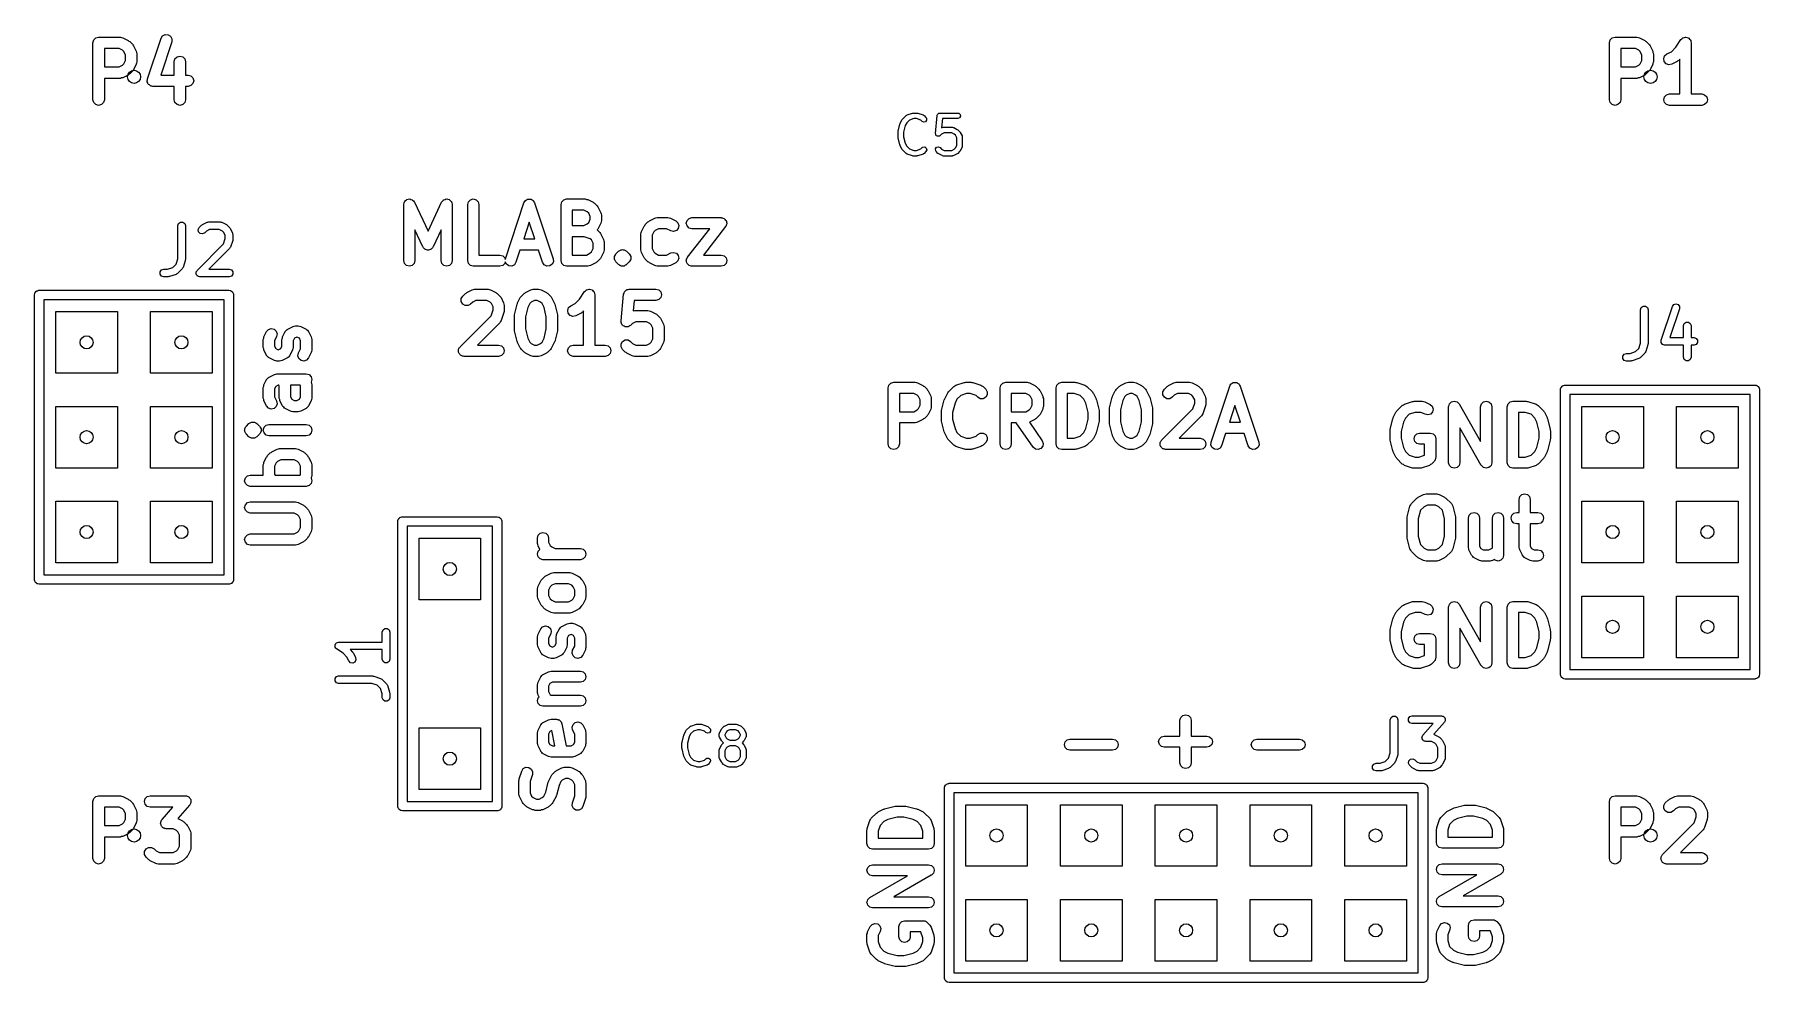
# Model space of a CAD drawing. Extents: x 0.1 to 1.92, y 0.04 to 1.04.
import ezdxf

# ---------------------------------------------------------------- set-up
doc = ezdxf.new("R2010")
doc.units = 0
doc.header["$MEASUREMENT"] = 0
doc.layers.add('BLACK', color=7, linetype='CONTINUOUS')

msp = doc.modelspace()

# ---------------------------------------------------------------- linework, layer by layer
at = {"layer": 'BLACK', "linetype": 'CONTINUOUS'}
for p, q in [((0.1567, 1.0359), (0.1575, 1.0389)), ((0.1575, 1.0389), (0.1597, 1.0411)), ((0.1597, 1.0411), (0.1627, 1.0419)), ((0.1627, 1.0419), (0.1856, 1.0419)), ((0.1856, 1.0419), (0.1869, 1.0415)), ((0.1869, 1.0415), (0.1883, 1.0412)), ((0.1883, 1.0412), (0.194, 1.0384)), ((0.194, 1.0384), (0.1947, 1.0377)), ((0.1947, 1.0377), (0.1955, 1.0373)), ((0.2142, 0.9978), (0.2285, 1.0406)), ((0.2285, 1.0406), (0.2302, 1.0432)), ((0.2302, 1.0432), (0.2329, 1.0446)), ((0.2329, 1.0446), (0.236, 1.0444)), ((0.236, 1.0444), (0.2386, 1.0427)), ((0.2386, 1.0427), (0.24, 1.0399)), ((0.24, 1.0399), (0.2398, 1.0368)), ((1.7567, 1.0359), (1.7575, 1.0389)), ((1.7575, 1.0389), (1.7597, 1.0411)), ((1.7597, 1.0411), (1.7627, 1.0419)), ((1.7627, 1.0419), (1.7856, 1.0419)), ((1.7856, 1.0419), (1.7869, 1.0415)), ((1.7869, 1.0415), (1.7883, 1.0412)), ((1.7883, 1.0412), (1.794, 1.0384)), ((1.794, 1.0384), (1.7947, 1.0377)), ((1.7947, 1.0377), (1.7955, 1.0373)), ((1.8266, 1.0311), (1.832, 1.0392)), ((1.832, 1.0392), (1.833, 1.0401)), ((1.833, 1.0401), (1.834, 1.0411)), ((1.834, 1.0411), (1.8342, 1.0411)), ((1.8342, 1.0411), (1.8343, 1.0412)), ((1.8343, 1.0412), (1.8357, 1.0415)), ((1.8357, 1.0415), (1.837, 1.0419)), ((1.837, 1.0419), (1.8372, 1.0418)), ((1.8372, 1.0418), (1.8374, 1.0419)), ((1.8374, 1.0419), (1.8387, 1.0414)), ((1.8387, 1.0414), (1.84, 1.0411)), ((1.84, 1.0411), (1.8401, 1.0409)), ((1.8401, 1.0409), (1.8403, 1.0409)), ((1.8403, 1.0409), (1.8412, 1.0398)), ((1.8412, 1.0398), (1.8422, 1.0389)), ((1.8422, 1.0389), (1.8422, 1.0387)), ((1.8422, 1.0387), (1.8424, 1.0385)), ((1.8424, 1.0385), (1.8426, 1.0372)), ((0.1567, 0.9759), (0.1567, 1.0359)), ((0.1842, 1.0299), (0.1687, 1.0299)), ((0.1687, 1.0299), (0.1687, 1.0104)), ((0.1877, 1.0281), (0.1842, 1.0299)), ((0.1892, 1.0266), (0.1877, 1.0281)), ((0.191, 1.023), (0.1892, 1.0266)), ((0.191, 1.0173), (0.191, 1.023)), ((0.1955, 1.0373), (0.1984, 1.0344)), ((0.1984, 1.0344), (0.1989, 1.0336)), ((0.1989, 1.0336), (0.1995, 1.0328)), ((0.1995, 1.0328), (0.2024, 1.0271)), ((0.2024, 1.0271), (0.2026, 1.0258)), ((0.2026, 1.0258), (0.203, 1.0244)), ((0.203, 1.0244), (0.203, 1.0159)), ((0.2398, 1.0368), (0.2282, 1.0019)), ((0.2432, 1.0189), (0.2454, 1.0211)), ((0.2454, 1.0211), (0.2484, 1.0219)), ((0.2484, 1.0219), (0.2514, 1.0211)), ((0.2514, 1.0211), (0.2536, 1.0189)), ((1.7567, 0.9759), (1.7567, 1.0359)), ((1.7842, 1.0299), (1.7687, 1.0299)), ((1.7687, 1.0299), (1.7687, 1.0104)), ((1.7877, 1.0281), (1.7842, 1.0299)), ((1.7892, 1.0266), (1.7877, 1.0281)), ((1.791, 1.023), (1.7892, 1.0266)), ((1.791, 1.0173), (1.791, 1.023)), ((1.7955, 1.0373), (1.7984, 1.0344)), ((1.7984, 1.0344), (1.7989, 1.0336)), ((1.7989, 1.0336), (1.7995, 1.0328)), ((1.7995, 1.0328), (1.8024, 1.0271)), ((1.8024, 1.0271), (1.8026, 1.0258)), ((1.8026, 1.0258), (1.803, 1.0244)), ((1.803, 1.0244), (1.803, 1.0159)), ((1.8139, 1.0191), (1.8149, 1.022)), ((1.8149, 1.022), (1.8172, 1.0241)), ((1.8172, 1.0241), (1.822, 1.0265)), ((1.822, 1.0265), (1.8266, 1.0311)), ((1.8426, 1.0372), (1.843, 1.0359)), ((1.843, 1.0359), (1.843, 0.9819)), ((0.1687, 1.0104), (0.1842, 1.0104)), ((0.1842, 1.0104), (0.1877, 1.0122)), ((0.1877, 1.0122), (0.1892, 1.0137)), ((0.194, 1.0019), (0.1883, 0.9991)), ((0.1892, 1.0137), (0.191, 1.0173)), ((0.1947, 1.0026), (0.194, 1.0019)), ((0.1955, 1.0031), (0.1947, 1.0026)), ((0.1984, 1.0059), (0.1955, 1.0031)), ((0.1989, 1.0067), (0.1984, 1.0059)), ((0.1995, 1.0075), (0.1989, 1.0067)), ((0.2024, 1.0132), (0.1995, 1.0075)), ((0.2026, 1.0145), (0.2024, 1.0132)), ((0.203, 1.0159), (0.2026, 1.0145)), ((0.2282, 1.0019), (0.2424, 1.0019)), ((0.2424, 1.0159), (0.2432, 1.0189)), ((0.2424, 1.0019), (0.2424, 1.0159)), ((0.2536, 1.0189), (0.2544, 1.0159)), ((0.2544, 1.0159), (0.2544, 1.0019)), ((0.2544, 1.0019), (0.257, 1.0019)), ((0.257, 1.0019), (0.26, 1.0011)), ((0.26, 1.0011), (0.2622, 0.9989)), ((1.7687, 1.0104), (1.7842, 1.0104)), ((1.7842, 1.0104), (1.7877, 1.0122)), ((1.7877, 1.0122), (1.7892, 1.0137)), ((1.794, 1.0019), (1.7883, 0.9991)), ((1.7892, 1.0137), (1.791, 1.0173)), ((1.7947, 1.0026), (1.794, 1.0019)), ((1.7955, 1.0031), (1.7947, 1.0026)), ((1.7984, 1.0059), (1.7955, 1.0031)), ((1.7989, 1.0067), (1.7984, 1.0059)), ((1.7995, 1.0075), (1.7989, 1.0067)), ((1.8024, 1.0132), (1.7995, 1.0075)), ((1.8026, 1.0145), (1.8024, 1.0132)), ((1.803, 1.0159), (1.8026, 1.0145)), ((1.8145, 1.016), (1.8139, 1.0191)), ((1.8166, 1.0137), (1.8145, 1.016)), ((1.8195, 1.0127), (1.8166, 1.0137)), ((1.8225, 1.0134), (1.8195, 1.0127)), ((1.8283, 1.0162), (1.8225, 1.0134)), ((1.829, 1.0169), (1.8283, 1.0162)), ((1.8298, 1.0173), (1.829, 1.0169)), ((1.831, 1.0185), (1.8298, 1.0173)), ((1.831, 0.9819), (1.831, 1.0185)), ((0.1856, 0.9984), (0.1687, 0.9984)), ((0.1687, 0.9984), (0.1687, 0.9759)), ((0.1869, 0.9988), (0.1856, 0.9984)), ((0.1883, 0.9991), (0.1869, 0.9988)), ((0.2139, 0.9959), (0.2141, 0.9968)), ((0.214, 0.9953), (0.2139, 0.9959)), ((0.214, 0.9947), (0.214, 0.9953)), ((0.2144, 0.9938), (0.214, 0.9947)), ((0.2141, 0.9968), (0.2142, 0.9978)), ((0.2147, 0.9929), (0.2144, 0.9938)), ((0.2151, 0.9924), (0.2147, 0.9929)), ((0.2154, 0.9919), (0.2151, 0.9924)), ((0.2162, 0.9914), (0.2154, 0.9919)), ((0.2169, 0.9907), (0.2162, 0.9914)), ((0.2174, 0.9905), (0.2169, 0.9907)), ((0.218, 0.9902), (0.2174, 0.9905)), ((0.2189, 0.9901), (0.218, 0.9902)), ((0.2199, 0.9899), (0.2189, 0.9901)), ((0.2424, 0.9899), (0.2199, 0.9899)), ((0.2424, 0.9759), (0.2424, 0.9899)), ((0.257, 0.9899), (0.2544, 0.9899)), ((0.2544, 0.9899), (0.2544, 0.9759)), ((0.26, 0.9907), (0.257, 0.9899)), ((0.2622, 0.9929), (0.26, 0.9907)), ((0.2622, 0.9989), (0.263, 0.9959)), ((0.263, 0.9959), (0.2622, 0.9929)), ((1.7856, 0.9984), (1.7687, 0.9984)), ((1.7687, 0.9984), (1.7687, 0.9759)), ((1.7869, 0.9988), (1.7856, 0.9984)), ((1.7883, 0.9991), (1.7869, 0.9988)), ((0.1575, 0.9729), (0.1567, 0.9759)), ((0.1597, 0.9707), (0.1575, 0.9729)), ((0.1627, 0.9699), (0.1597, 0.9707)), ((0.1657, 0.9707), (0.1627, 0.9699)), ((0.1679, 0.9729), (0.1657, 0.9707)), ((0.1687, 0.9759), (0.1679, 0.9729)), ((0.2432, 0.9729), (0.2424, 0.9759)), ((0.2454, 0.9707), (0.2432, 0.9729)), ((0.2484, 0.9699), (0.2454, 0.9707)), ((0.2514, 0.9707), (0.2484, 0.9699)), ((0.2536, 0.9729), (0.2514, 0.9707)), ((0.2544, 0.9759), (0.2536, 0.9729)), ((1.7575, 0.9729), (1.7567, 0.9759)), ((1.7597, 0.9707), (1.7575, 0.9729)), ((1.7627, 0.9699), (1.7597, 0.9707)), ((1.7657, 0.9707), (1.7627, 0.9699)), ((1.7679, 0.9729), (1.7657, 0.9707)), ((1.7687, 0.9759), (1.7679, 0.9729)), ((1.8139, 0.9759), (1.8147, 0.9789)), ((1.8147, 0.9729), (1.8139, 0.9759)), ((1.8147, 0.9789), (1.8169, 0.9811)), ((1.8169, 0.9707), (1.8147, 0.9729)), ((1.8169, 0.9811), (1.8199, 0.9819)), ((1.8199, 0.9699), (1.8169, 0.9707)), ((1.8199, 0.9819), (1.831, 0.9819)), ((1.837, 0.9699), (1.8199, 0.9699)), ((1.8541, 0.9699), (1.837, 0.9699)), ((1.843, 0.9819), (1.8541, 0.9819)), ((1.8541, 0.9819), (1.8571, 0.9811)), ((1.8571, 0.9707), (1.8541, 0.9699)), ((1.8571, 0.9811), (1.8593, 0.9789)), ((1.8593, 0.9729), (1.8571, 0.9707)), ((1.8593, 0.9789), (1.8601, 0.9759)), ((1.8601, 0.9759), (1.8593, 0.9729)), ((1.0062, 0.9427), (1.0081, 0.9502)), ((1.0081, 0.9502), (1.0083, 0.9507)), ((1.0083, 0.9508), (1.0102, 0.9546)), ((1.0083, 0.9507), (1.0083, 0.9508)), ((1.0102, 0.9546), (1.0107, 0.9553)), ((1.0107, 0.9553), (1.0145, 0.9591)), ((1.0107, 0.9553), (1.0107, 0.9553)), ((1.0137, 0.9485), (1.012, 0.9416)), ((1.0152, 0.9515), (1.0137, 0.9485)), ((1.0145, 0.9591), (1.0153, 0.9597)), ((1.0182, 0.9544), (1.0152, 0.9515)), ((1.0153, 0.9597), (1.0155, 0.9597)), ((1.0155, 0.9597), (1.0156, 0.9598)), ((1.0156, 0.9598), (1.0213, 0.9617)), ((1.0227, 0.9559), (1.0182, 0.9544)), ((1.0213, 0.9617), (1.0221, 0.9618)), ((1.0221, 0.9618), (1.0222, 0.9618)), ((1.0222, 0.9618), (1.0259, 0.9618)), ((1.0255, 0.9559), (1.0227, 0.9559)), ((1.03, 0.9544), (1.0255, 0.9559)), ((1.0259, 0.9618), (1.0268, 0.9617)), ((1.0268, 0.9617), (1.0269, 0.9617)), ((1.0269, 0.9617), (1.0325, 0.9598)), ((1.0314, 0.953), (1.03, 0.9544)), ((1.0332, 0.9522), (1.0314, 0.953)), ((1.0325, 0.9598), (1.0334, 0.9593)), ((1.0351, 0.9527), (1.0332, 0.9522)), ((1.0334, 0.9593), (1.0335, 0.9592)), ((1.0335, 0.9592), (1.0337, 0.9591)), ((1.0337, 0.9591), (1.0355, 0.9572)), ((1.0363, 0.9544), (1.0351, 0.9527)), ((1.0355, 0.9572), (1.0361, 0.9564)), ((1.0361, 0.9564), (1.0363, 0.9544)), ((1.0455, 0.9404), (1.0474, 0.9592)), ((1.0474, 0.9594), (1.0475, 0.9595)), ((1.0474, 0.9593), (1.0474, 0.9594)), ((1.0474, 0.9592), (1.0474, 0.9593)), ((1.0475, 0.9595), (1.0477, 0.9601)), ((1.0477, 0.9601), (1.0481, 0.9606)), ((1.0481, 0.9606), (1.0484, 0.9611)), ((1.0484, 0.9611), (1.0488, 0.9613)), ((1.0488, 0.9613), (1.0491, 0.9616)), ((1.0491, 0.9616), (1.0497, 0.9616)), ((1.0497, 0.9616), (1.0503, 0.9618)), ((1.0503, 0.9618), (1.0691, 0.9618)), ((1.053, 0.9559), (1.052, 0.9461)), ((1.052, 0.9461), (1.0527, 0.9465)), ((1.0527, 0.9465), (1.0537, 0.9468)), ((1.0691, 0.9559), (1.053, 0.9559)), ((1.0537, 0.9468), (1.0539, 0.9468)), ((1.0539, 0.9468), (1.0541, 0.9468)), ((1.0541, 0.9468), (1.0634, 0.9468)), ((1.0634, 0.9468), (1.0644, 0.9466)), ((1.0644, 0.9466), (1.0646, 0.9465)), ((1.0646, 0.9465), (1.0648, 0.9465)), ((1.0648, 0.9465), (1.0685, 0.9446)), ((1.0691, 0.9618), (1.0701, 0.9616)), ((1.071, 0.9566), (1.0691, 0.9559)), ((1.0701, 0.9616), (1.0716, 0.9603)), ((1.072, 0.9584), (1.071, 0.9566)), ((1.0716, 0.9603), (1.072, 0.9584)), ((1.0061, 0.942), (1.0062, 0.9426)), ((1.0061, 0.9364), (1.0061, 0.942)), ((1.0062, 0.9362), (1.0061, 0.9364)), ((1.0062, 0.9426), (1.0062, 0.9427)), ((1.0062, 0.9357), (1.0062, 0.9362)), ((1.0081, 0.9282), (1.0062, 0.9357)), ((1.012, 0.9416), (1.012, 0.9367)), ((1.012, 0.9367), (1.0137, 0.9299)), ((1.0137, 0.9299), (1.0152, 0.9269)), ((1.0458, 0.9394), (1.0455, 0.9404)), ((1.0455, 0.9404), (1.0455, 0.9404)), ((1.0455, 0.9404), (1.0455, 0.9404)), ((1.046, 0.9385), (1.0458, 0.9394)), ((1.046, 0.9384), (1.046, 0.9385)), ((1.0468, 0.9379), (1.046, 0.9384)), ((1.046, 0.9384), (1.046, 0.9384)), ((1.0476, 0.9373), (1.0468, 0.9379)), ((1.0477, 0.9373), (1.0476, 0.9373)), ((1.0487, 0.9374), (1.0477, 0.9373)), ((1.0477, 0.9373), (1.0477, 0.9373)), ((1.0497, 0.9374), (1.0487, 0.9374)), ((1.0505, 0.938), (1.0497, 0.9374)), ((1.0497, 0.9374), (1.0497, 0.9374)), ((1.0497, 0.9374), (1.0497, 0.9374)), ((1.0521, 0.9396), (1.0505, 0.938)), ((1.0548, 0.9409), (1.0521, 0.9396)), ((1.0627, 0.9409), (1.0548, 0.9409)), ((1.0654, 0.9396), (1.0627, 0.9409)), ((1.0666, 0.9384), (1.0654, 0.9396)), ((1.068, 0.9357), (1.0666, 0.9384)), ((1.068, 0.9277), (1.068, 0.9357)), ((1.0685, 0.9446), (1.0692, 0.9441)), ((1.0692, 0.9441), (1.0693, 0.9441)), ((1.0693, 0.9441), (1.0711, 0.9422)), ((1.0711, 0.9422), (1.0717, 0.9415)), ((1.0717, 0.9415), (1.0717, 0.9414)), ((1.0717, 0.9414), (1.0736, 0.9377)), ((1.0736, 0.9377), (1.0739, 0.9367)), ((1.0739, 0.9367), (1.0738, 0.9365)), ((1.0738, 0.9365), (1.0739, 0.9364)), ((1.0739, 0.9364), (1.0739, 0.927)), ((1.0082, 0.928), (1.0081, 0.9282)), ((1.0083, 0.9275), (1.0082, 0.928)), ((1.0102, 0.9238), (1.0083, 0.9275)), ((1.0107, 0.923), (1.0102, 0.9238)), ((1.0102, 0.9238), (1.0102, 0.9238)), ((1.0145, 0.9193), (1.0107, 0.923)), ((1.0146, 0.9192), (1.0145, 0.9193)), ((1.0147, 0.9191), (1.0146, 0.9192)), ((1.0156, 0.9186), (1.0147, 0.9191)), ((1.0152, 0.9269), (1.0182, 0.9239)), ((1.0213, 0.9167), (1.0156, 0.9186)), ((1.0182, 0.9239), (1.0227, 0.9224)), ((1.0222, 0.9165), (1.0213, 0.9167)), ((1.0213, 0.9167), (1.0213, 0.9167)), ((1.0259, 0.9165), (1.0222, 0.9165)), ((1.0227, 0.9224), (1.0255, 0.9224)), ((1.0255, 0.9224), (1.03, 0.9239)), ((1.026, 0.9166), (1.0259, 0.9165)), ((1.0269, 0.9167), (1.026, 0.9166)), ((1.0325, 0.9186), (1.0269, 0.9167)), ((1.03, 0.9239), (1.0314, 0.9253)), ((1.0314, 0.9253), (1.0322, 0.9259)), ((1.0322, 0.9259), (1.0342, 0.9261)), ((1.0326, 0.9187), (1.0325, 0.9186)), ((1.0328, 0.9187), (1.0326, 0.9187)), ((1.0337, 0.9193), (1.0328, 0.9187)), ((1.0355, 0.9212), (1.0337, 0.9193)), ((1.0342, 0.9261), (1.0359, 0.9249)), ((1.0364, 0.923), (1.0355, 0.9212)), ((1.0359, 0.9249), (1.0364, 0.923)), ((1.0456, 0.924), (1.0467, 0.9257)), ((1.0458, 0.922), (1.0456, 0.924)), ((1.0463, 0.9212), (1.0458, 0.922)), ((1.0482, 0.9193), (1.0463, 0.9212)), ((1.0467, 0.9257), (1.0487, 0.9262)), ((1.0483, 0.9193), (1.0482, 0.9193)), ((1.049, 0.9187), (1.0483, 0.9193)), ((1.0487, 0.9262), (1.0505, 0.9253)), ((1.0527, 0.9169), (1.049, 0.9187)), ((1.0505, 0.9253), (1.0521, 0.9238)), ((1.0521, 0.9238), (1.0548, 0.9224)), ((1.0529, 0.9168), (1.0527, 0.9169)), ((1.0531, 0.9167), (1.0529, 0.9168)), ((1.0541, 0.9165), (1.0531, 0.9167)), ((1.0634, 0.9165), (1.0541, 0.9165)), ((1.0548, 0.9224), (1.0627, 0.9224)), ((1.0627, 0.9224), (1.0654, 0.9238)), ((1.0636, 0.9166), (1.0634, 0.9165)), ((1.0638, 0.9166), (1.0636, 0.9166)), ((1.0648, 0.9169), (1.0638, 0.9166)), ((1.0685, 0.9187), (1.0648, 0.9169)), ((1.0654, 0.9238), (1.0666, 0.925)), ((1.0666, 0.925), (1.068, 0.9277)), ((1.0693, 0.9193), (1.0685, 0.9188)), ((1.0685, 0.9188), (1.0685, 0.9187)), ((1.0711, 0.9212), (1.0693, 0.9193)), ((1.0712, 0.9212), (1.0711, 0.9212)), ((1.0717, 0.9219), (1.0712, 0.9212)), ((1.0736, 0.9257), (1.0717, 0.9219)), ((1.0737, 0.926), (1.0736, 0.9258)), ((1.0736, 0.9258), (1.0736, 0.9257)), ((1.0739, 0.927), (1.0737, 0.926)), ((0.4846, 0.8658), (0.4851, 0.867)), ((0.4847, 0.8655), (0.4846, 0.8658)), ((0.4846, 0.8653), (0.4847, 0.8655)), ((0.4846, 0.8062), (0.4846, 0.8653)), ((0.4851, 0.867), (0.4854, 0.8682)), ((0.4854, 0.8682), (0.4856, 0.8684)), ((0.4856, 0.8684), (0.4857, 0.8687)), ((0.4857, 0.8687), (0.4866, 0.8695)), ((0.4866, 0.8695), (0.4875, 0.8704)), ((0.4875, 0.8704), (0.4878, 0.8705)), ((0.4878, 0.8705), (0.488, 0.8706)), ((0.488, 0.8706), (0.4893, 0.8709)), ((0.4893, 0.8709), (0.4905, 0.8712)), ((0.4905, 0.8712), (0.4908, 0.8711)), ((0.4908, 0.8711), (0.491, 0.8712)), ((0.491, 0.8712), (0.4922, 0.8707)), ((0.4922, 0.8707), (0.4935, 0.8704)), ((0.4935, 0.8704), (0.4936, 0.8702)), ((0.4936, 0.8702), (0.4939, 0.8701)), ((0.4939, 0.8701), (0.4947, 0.8691)), ((0.4947, 0.8691), (0.4956, 0.8682)), ((0.4956, 0.8682), (0.4957, 0.868)), ((0.4957, 0.868), (0.4959, 0.8678)), ((0.4959, 0.8678), (0.5102, 0.8371)), ((0.5102, 0.8371), (0.5245, 0.8678)), ((0.5245, 0.8678), (0.5247, 0.868)), ((0.5247, 0.868), (0.5248, 0.8682)), ((0.5248, 0.8682), (0.5257, 0.8691)), ((0.5257, 0.8691), (0.5265, 0.8701)), ((0.5265, 0.8701), (0.5267, 0.8702)), ((0.5267, 0.8702), (0.5269, 0.8704)), ((0.5269, 0.8704), (0.5282, 0.8707)), ((0.5282, 0.8707), (0.5294, 0.8712)), ((0.5294, 0.8712), (0.5296, 0.8711)), ((0.5296, 0.8711), (0.5299, 0.8712)), ((0.5299, 0.8712), (0.5311, 0.8709)), ((0.5311, 0.8709), (0.5324, 0.8706)), ((0.5324, 0.8706), (0.5326, 0.8705)), ((0.5326, 0.8705), (0.5328, 0.8704)), ((0.5328, 0.8704), (0.5337, 0.8695)), ((0.5337, 0.8695), (0.5347, 0.8687)), ((0.5347, 0.8687), (0.5348, 0.8684)), ((0.5348, 0.8684), (0.535, 0.8682)), ((0.535, 0.8682), (0.5353, 0.867)), ((0.5353, 0.867), (0.5358, 0.8658)), ((0.5358, 0.8658), (0.5357, 0.8655)), ((0.5357, 0.8655), (0.5358, 0.8653)), ((0.5358, 0.8653), (0.5358, 0.8062)), ((0.5521, 0.8653), (0.5529, 0.8682)), ((0.5521, 0.8062), (0.5521, 0.8653)), ((0.5529, 0.8682), (0.555, 0.8704)), ((0.555, 0.8704), (0.558, 0.8712)), ((0.558, 0.8712), (0.5609, 0.8704)), ((0.5609, 0.8704), (0.5631, 0.8682)), ((0.5631, 0.8682), (0.5639, 0.8653)), ((0.5639, 0.8653), (0.5639, 0.8121)), ((0.5918, 0.8081), (0.6114, 0.8672)), ((0.6114, 0.8672), (0.6121, 0.8681)), ((0.6121, 0.8681), (0.6126, 0.8692)), ((0.6126, 0.8692), (0.6129, 0.8694)), ((0.6129, 0.8694), (0.6131, 0.8697)), ((0.6131, 0.8697), (0.6142, 0.8702)), ((0.6142, 0.8702), (0.6152, 0.8709)), ((0.6152, 0.8709), (0.6155, 0.8709)), ((0.6155, 0.8709), (0.6159, 0.8711)), ((0.6159, 0.8711), (0.617, 0.871)), ((0.617, 0.871), (0.6182, 0.8711)), ((0.6182, 0.8711), (0.6186, 0.8709)), ((0.6186, 0.8709), (0.6189, 0.8709)), ((0.6189, 0.8709), (0.6199, 0.8702)), ((0.6199, 0.8702), (0.621, 0.8697)), ((0.621, 0.8697), (0.6212, 0.8694)), ((0.6212, 0.8694), (0.6215, 0.8692)), ((0.6215, 0.8692), (0.622, 0.8681)), ((0.622, 0.8681), (0.6227, 0.8672)), ((0.6227, 0.8672), (0.6423, 0.8081)), ((0.6505, 0.8653), (0.6513, 0.8682)), ((0.6505, 0.8062), (0.6505, 0.8653)), ((0.6513, 0.8682), (0.6535, 0.8704)), ((0.6535, 0.8704), (0.6564, 0.8712)), ((0.6564, 0.8712), (0.6761, 0.8712)), ((0.6747, 0.8594), (0.6623, 0.8594)), ((0.6623, 0.8594), (0.6623, 0.8431)), ((0.6782, 0.8576), (0.6747, 0.8594)), ((0.6761, 0.8712), (0.6774, 0.8708)), ((0.6774, 0.8708), (0.6787, 0.8706)), ((0.6797, 0.8562), (0.6782, 0.8576)), ((0.6787, 0.8706), (0.6844, 0.8678)), ((0.6814, 0.8526), (0.6797, 0.8562)), ((0.6844, 0.8678), (0.6851, 0.8671)), ((0.6851, 0.8671), (0.6859, 0.8667)), ((0.6859, 0.8667), (0.6887, 0.8638)), ((0.6887, 0.8638), (0.6892, 0.863)), ((0.6892, 0.863), (0.6898, 0.8623)), ((0.6898, 0.8623), (0.6926, 0.8567)), ((0.6926, 0.8567), (0.6929, 0.8554)), ((0.2463, 0.8431), (0.2471, 0.8454)), ((0.2463, 0.808), (0.2463, 0.8431)), ((0.2471, 0.8454), (0.2491, 0.8469)), ((0.2491, 0.8469), (0.2516, 0.8469)), ((0.2516, 0.8469), (0.2536, 0.8454)), ((0.2536, 0.8454), (0.2543, 0.8431)), ((0.2543, 0.8431), (0.2543, 0.8074)), ((0.2678, 0.8389), (0.2689, 0.8412)), ((0.2682, 0.8365), (0.2678, 0.8389)), ((0.2689, 0.8412), (0.2713, 0.8435)), ((0.2713, 0.8435), (0.2719, 0.8438)), ((0.2719, 0.8438), (0.2724, 0.8443)), ((0.2724, 0.8443), (0.2771, 0.8467)), ((0.2765, 0.8374), (0.2746, 0.8355)), ((0.2798, 0.8391), (0.2765, 0.8374)), ((0.2771, 0.8467), (0.278, 0.8468)), ((0.278, 0.8468), (0.2789, 0.8471)), ((0.2789, 0.8471), (0.2908, 0.8471)), ((0.2899, 0.8391), (0.2798, 0.8391)), ((0.2932, 0.8374), (0.2899, 0.8391)), ((0.2908, 0.8471), (0.2917, 0.8468)), ((0.2917, 0.8468), (0.2926, 0.8467)), ((0.2926, 0.8467), (0.2974, 0.8443)), ((0.2947, 0.836), (0.2932, 0.8374)), ((0.2974, 0.8443), (0.2978, 0.8438)), ((0.2978, 0.8438), (0.2984, 0.8435)), ((0.2984, 0.8435), (0.3008, 0.8412)), ((0.3008, 0.8412), (0.3011, 0.8406)), ((0.3011, 0.8406), (0.3015, 0.8401)), ((0.3015, 0.8401), (0.3039, 0.8354)), ((0.5048, 0.8206), (0.4964, 0.8387)), ((0.4964, 0.8387), (0.4964, 0.8062)), ((0.524, 0.8387), (0.5155, 0.8206)), ((0.524, 0.8062), (0.524, 0.8387)), ((0.617, 0.8466), (0.6112, 0.829)), ((0.6229, 0.829), (0.617, 0.8466)), ((0.6623, 0.8431), (0.6747, 0.8431)), ((0.6747, 0.8431), (0.6782, 0.8448)), ((0.6782, 0.8448), (0.6797, 0.8463)), ((0.6797, 0.8463), (0.6814, 0.8498)), ((0.6814, 0.8498), (0.6814, 0.8526)), ((0.6892, 0.8394), (0.6887, 0.8386)), ((0.6887, 0.8386), (0.6887, 0.8386)), ((0.6887, 0.8386), (0.6887, 0.8385)), ((0.6887, 0.8385), (0.6915, 0.8357)), ((0.6898, 0.8402), (0.6892, 0.8394)), ((0.6926, 0.8458), (0.6898, 0.8402)), ((0.6929, 0.8471), (0.6926, 0.8458)), ((0.6929, 0.8554), (0.6933, 0.854)), ((0.6933, 0.8484), (0.6929, 0.8471)), ((0.6933, 0.854), (0.6933, 0.8484)), ((0.7355, 0.837), (0.7383, 0.8426)), ((0.7383, 0.8426), (0.7389, 0.8433)), ((0.7389, 0.8433), (0.7394, 0.8442)), ((0.7394, 0.8442), (0.7422, 0.847)), ((0.7422, 0.847), (0.7431, 0.8474)), ((0.7431, 0.8474), (0.7438, 0.8481)), ((0.7438, 0.8481), (0.7494, 0.8509)), ((0.7499, 0.8379), (0.7484, 0.8365)), ((0.7494, 0.8509), (0.7507, 0.8512)), ((0.7534, 0.8397), (0.7499, 0.8379)), ((0.7507, 0.8512), (0.752, 0.8515)), ((0.752, 0.8515), (0.7633, 0.8515)), ((0.7619, 0.8397), (0.7534, 0.8397)), ((0.7663, 0.8375), (0.7619, 0.8397)), ((0.7633, 0.8515), (0.7646, 0.8512)), ((0.7646, 0.8512), (0.7659, 0.8509)), ((0.7659, 0.8509), (0.7715, 0.8481)), ((0.7693, 0.8369), (0.7663, 0.8375)), ((0.7722, 0.8379), (0.7693, 0.8369)), ((0.7715, 0.8481), (0.7738, 0.846)), ((0.7742, 0.8402), (0.7722, 0.8379)), ((0.7738, 0.846), (0.7748, 0.8431)), ((0.7748, 0.8431), (0.7742, 0.8402)), ((0.7827, 0.8456), (0.7835, 0.8486)), ((0.7835, 0.8427), (0.7827, 0.8456)), ((0.7835, 0.8486), (0.7856, 0.8507)), ((0.7856, 0.8405), (0.7835, 0.8427)), ((0.7839, 0.8099), (0.8074, 0.8397)), ((0.7856, 0.8507), (0.7886, 0.8515)), ((0.7886, 0.8397), (0.7856, 0.8405)), ((0.7886, 0.8515), (0.8195, 0.8515)), ((0.8074, 0.8397), (0.7886, 0.8397)), ((0.8242, 0.842), (0.8007, 0.8121)), ((0.8195, 0.8515), (0.8199, 0.8514)), ((0.8199, 0.8514), (0.8204, 0.8514)), ((0.8204, 0.8514), (0.8214, 0.851)), ((0.8214, 0.851), (0.8225, 0.8507)), ((0.8225, 0.8507), (0.8228, 0.8504)), ((0.8228, 0.8504), (0.8232, 0.8502)), ((0.8232, 0.8502), (0.8238, 0.8493)), ((0.8238, 0.8493), (0.8246, 0.8486)), ((0.8243, 0.8423), (0.8242, 0.842)), ((0.8246, 0.8427), (0.8243, 0.8423)), ((0.8246, 0.8486), (0.8247, 0.8481)), ((0.8249, 0.8437), (0.8246, 0.8427)), ((0.8247, 0.8481), (0.825, 0.8478)), ((0.8254, 0.8448), (0.8249, 0.8437)), ((0.825, 0.8478), (0.8251, 0.8467)), ((0.8251, 0.8467), (0.8254, 0.8456)), ((0.8254, 0.8456), (0.8253, 0.8452)), ((0.8253, 0.8452), (0.8254, 0.8448)), ((0.2666, 0.7959), (0.2945, 0.8238)), ((0.2699, 0.8348), (0.2682, 0.8365)), ((0.2724, 0.8344), (0.2699, 0.8348)), ((0.2746, 0.8355), (0.2724, 0.8344)), ((0.2945, 0.8238), (0.2963, 0.8294)), ((0.2963, 0.8326), (0.2947, 0.836)), ((0.2963, 0.8294), (0.2963, 0.8326)), ((0.3012, 0.8196), (0.3008, 0.8188)), ((0.3017, 0.8204), (0.3012, 0.8196)), ((0.3041, 0.8275), (0.3017, 0.8204)), ((0.3039, 0.8354), (0.304, 0.8344)), ((0.304, 0.8344), (0.3043, 0.8336)), ((0.3043, 0.8288), (0.3041, 0.8282)), ((0.3041, 0.8282), (0.3041, 0.8275)), ((0.3043, 0.8336), (0.3043, 0.8288)), ((0.5052, 0.8202), (0.5048, 0.8206)), ((0.5053, 0.8197), (0.5052, 0.8202)), ((0.5061, 0.8191), (0.5053, 0.8197)), ((0.5068, 0.8183), (0.5061, 0.8191)), ((0.5142, 0.8191), (0.5136, 0.8183)), ((0.515, 0.8197), (0.5142, 0.8191)), ((0.5152, 0.8202), (0.515, 0.8197)), ((0.5155, 0.8206), (0.5152, 0.8202)), ((0.6112, 0.829), (0.6229, 0.829)), ((0.6751, 0.8313), (0.6623, 0.8313)), ((0.6623, 0.8313), (0.6623, 0.8121)), ((0.6813, 0.8292), (0.6751, 0.8313)), ((0.6825, 0.828), (0.6813, 0.8292)), ((0.6843, 0.8245), (0.6825, 0.828)), ((0.6843, 0.8189), (0.6843, 0.8245)), ((0.6915, 0.8357), (0.692, 0.8349)), ((0.692, 0.8349), (0.6926, 0.8342)), ((0.6926, 0.8342), (0.6954, 0.8286)), ((0.6954, 0.8286), (0.6957, 0.8272)), ((0.6957, 0.8272), (0.6961, 0.8259)), ((0.6961, 0.8259), (0.6961, 0.8175)), ((0.7349, 0.8344), (0.7352, 0.8357)), ((0.7349, 0.8175), (0.7349, 0.8344)), ((0.7352, 0.8357), (0.7355, 0.837)), ((0.7484, 0.8365), (0.7467, 0.833)), ((0.7467, 0.833), (0.7467, 0.8189)), ((0.241, 0.799), (0.2445, 0.8024)), ((0.2445, 0.8024), (0.2463, 0.808)), ((0.2541, 0.8061), (0.2517, 0.799)), ((0.2543, 0.8074), (0.2541, 0.8068)), ((0.2541, 0.8068), (0.2541, 0.8061)), ((0.3008, 0.8188), (0.279, 0.7971)), ((0.4854, 0.8033), (0.4846, 0.8062)), ((0.4875, 0.8011), (0.4854, 0.8033)), ((0.4905, 0.8003), (0.4875, 0.8011)), ((0.4935, 0.8011), (0.4905, 0.8003)), ((0.4956, 0.8033), (0.4935, 0.8011)), ((0.4964, 0.8062), (0.4956, 0.8033)), ((0.5073, 0.8181), (0.5068, 0.8183)), ((0.5077, 0.8178), (0.5073, 0.8181)), ((0.5087, 0.8176), (0.5077, 0.8178)), ((0.5097, 0.8172), (0.5087, 0.8176)), ((0.5102, 0.8173), (0.5097, 0.8172)), ((0.5107, 0.8172), (0.5102, 0.8173)), ((0.5117, 0.8176), (0.5107, 0.8172)), ((0.5127, 0.8178), (0.5117, 0.8176)), ((0.5131, 0.8181), (0.5127, 0.8178)), ((0.5136, 0.8183), (0.5131, 0.8181)), ((0.5248, 0.8033), (0.524, 0.8062)), ((0.5269, 0.8011), (0.5248, 0.8033)), ((0.5299, 0.8003), (0.5269, 0.8011)), ((0.5328, 0.8011), (0.5299, 0.8003)), ((0.535, 0.8033), (0.5328, 0.8011)), ((0.5358, 0.8062), (0.535, 0.8033)), ((0.5529, 0.8033), (0.5521, 0.8062)), ((0.555, 0.8011), (0.5529, 0.8033)), ((0.558, 0.8003), (0.555, 0.8011)), ((0.5639, 0.8121), (0.5861, 0.8121)), ((0.5861, 0.8121), (0.5891, 0.8113)), ((0.5891, 0.8011), (0.5861, 0.8003)), ((0.5891, 0.8113), (0.5912, 0.8092)), ((0.5912, 0.8033), (0.5891, 0.8011)), ((0.5912, 0.8092), (0.5917, 0.8074)), ((0.5917, 0.8049), (0.5912, 0.8033)), ((0.5917, 0.8074), (0.5918, 0.8081)), ((0.5929, 0.8023), (0.5917, 0.8049)), ((0.5955, 0.8006), (0.5929, 0.8023)), ((0.6013, 0.8018), (0.5985, 0.8004)), ((0.603, 0.8044), (0.6013, 0.8018)), ((0.6072, 0.8172), (0.603, 0.8044)), ((0.6269, 0.8172), (0.6072, 0.8172)), ((0.6311, 0.8044), (0.6269, 0.8172)), ((0.6328, 0.8018), (0.6311, 0.8044)), ((0.6355, 0.8004), (0.6328, 0.8018)), ((0.6412, 0.8023), (0.6386, 0.8006)), ((0.6425, 0.805), (0.6412, 0.8023)), ((0.6423, 0.8081), (0.6425, 0.805)), ((0.6513, 0.8033), (0.6505, 0.8062)), ((0.6535, 0.8011), (0.6513, 0.8033)), ((0.6564, 0.8003), (0.6535, 0.8011)), ((0.6623, 0.8121), (0.6775, 0.8121)), ((0.6775, 0.8121), (0.681, 0.8139)), ((0.6816, 0.801), (0.6802, 0.8007)), ((0.681, 0.8139), (0.6825, 0.8154)), ((0.6872, 0.8038), (0.6816, 0.801)), ((0.6825, 0.8154), (0.6843, 0.8189)), ((0.6879, 0.8044), (0.6872, 0.8038)), ((0.6887, 0.8049), (0.6879, 0.8044)), ((0.6915, 0.8077), (0.6887, 0.8049)), ((0.692, 0.8085), (0.6915, 0.8077)), ((0.6926, 0.8092), (0.692, 0.8085)), ((0.6954, 0.8148), (0.6926, 0.8092)), ((0.6957, 0.8162), (0.6954, 0.8148)), ((0.6961, 0.8175), (0.6957, 0.8162)), ((0.707, 0.8106), (0.708, 0.8124)), ((0.707, 0.8075), (0.707, 0.8106)), ((0.707, 0.8106), (0.707, 0.8106)), ((0.7072, 0.8071), (0.707, 0.8075)), ((0.7085, 0.8049), (0.7072, 0.8071)), ((0.708, 0.8124), (0.7085, 0.8132)), ((0.7085, 0.8132), (0.7113, 0.816)), ((0.7113, 0.8021), (0.7085, 0.8049)), ((0.7113, 0.816), (0.712, 0.8164)), ((0.7117, 0.8018), (0.7113, 0.8021)), ((0.7113, 0.8021), (0.7113, 0.8021)), ((0.712, 0.8017), (0.7117, 0.8018)), ((0.712, 0.8164), (0.7125, 0.817)), ((0.7125, 0.8011), (0.712, 0.8017)), ((0.7125, 0.817), (0.7133, 0.8172)), ((0.7133, 0.8009), (0.7125, 0.8011)), ((0.7133, 0.8172), (0.7139, 0.8176)), ((0.7139, 0.8005), (0.7133, 0.8009)), ((0.7139, 0.8176), (0.7147, 0.8176)), ((0.7147, 0.8176), (0.7155, 0.8178)), ((0.7155, 0.8178), (0.7162, 0.8176)), ((0.7162, 0.8176), (0.717, 0.8176)), ((0.717, 0.8176), (0.717, 0.8176)), ((0.717, 0.8176), (0.7177, 0.8172)), ((0.7177, 0.8009), (0.717, 0.8005)), ((0.7177, 0.8172), (0.7184, 0.817)), ((0.7184, 0.8011), (0.7177, 0.8009)), ((0.7184, 0.817), (0.719, 0.8164)), ((0.719, 0.8017), (0.7184, 0.8011)), ((0.719, 0.8164), (0.7196, 0.816)), ((0.7192, 0.8018), (0.719, 0.8017)), ((0.7196, 0.8021), (0.7192, 0.8018)), ((0.7196, 0.816), (0.7225, 0.8132)), ((0.7225, 0.8049), (0.7196, 0.8021)), ((0.7196, 0.8021), (0.7196, 0.8021)), ((0.7225, 0.8132), (0.7225, 0.8132)), ((0.7225, 0.8132), (0.7225, 0.8132)), ((0.7225, 0.8132), (0.723, 0.8124)), ((0.723, 0.8058), (0.7225, 0.8049)), ((0.723, 0.8124), (0.724, 0.8106)), ((0.7237, 0.8071), (0.723, 0.8058)), ((0.724, 0.8075), (0.7237, 0.8071)), ((0.724, 0.8106), (0.724, 0.8106)), ((0.724, 0.8106), (0.724, 0.8075)), ((0.7352, 0.8162), (0.7349, 0.8175)), ((0.7355, 0.8148), (0.7352, 0.8162)), ((0.7383, 0.8092), (0.7355, 0.8148)), ((0.7389, 0.8085), (0.7383, 0.8092)), ((0.7394, 0.8077), (0.7389, 0.8085)), ((0.7422, 0.8049), (0.7394, 0.8077)), ((0.7431, 0.8044), (0.7422, 0.8049)), ((0.7438, 0.8038), (0.7431, 0.8044)), ((0.7494, 0.801), (0.7438, 0.8038)), ((0.7467, 0.8189), (0.7484, 0.8154)), ((0.7484, 0.8154), (0.7499, 0.8139)), ((0.7507, 0.8007), (0.7494, 0.801)), ((0.7499, 0.8139), (0.7534, 0.8121)), ((0.7534, 0.8121), (0.7619, 0.8121)), ((0.7619, 0.8121), (0.7663, 0.8143)), ((0.7659, 0.801), (0.7646, 0.8007)), ((0.7715, 0.8038), (0.7659, 0.801)), ((0.7663, 0.8143), (0.7693, 0.8149)), ((0.7693, 0.8149), (0.7722, 0.814)), ((0.7738, 0.8058), (0.7715, 0.8038)), ((0.7722, 0.814), (0.7742, 0.8117)), ((0.7748, 0.8087), (0.7738, 0.8058)), ((0.7742, 0.8117), (0.7748, 0.8087)), ((0.7827, 0.8071), (0.7832, 0.8081)), ((0.7828, 0.8066), (0.7827, 0.8071)), ((0.7827, 0.8062), (0.7828, 0.8066)), ((0.783, 0.8052), (0.7827, 0.8062)), ((0.7831, 0.804), (0.783, 0.8052)), ((0.7834, 0.8037), (0.7831, 0.804)), ((0.7832, 0.8081), (0.7835, 0.8092)), ((0.7835, 0.8033), (0.7834, 0.8037)), ((0.7835, 0.8092), (0.7838, 0.8095)), ((0.7843, 0.8025), (0.7835, 0.8033)), ((0.7838, 0.8095), (0.7839, 0.8099)), ((0.7849, 0.8016), (0.7843, 0.8025)), ((0.7853, 0.8014), (0.7849, 0.8016)), ((0.7856, 0.8011), (0.7853, 0.8014)), ((0.7867, 0.8008), (0.7856, 0.8011)), ((0.7878, 0.8004), (0.7867, 0.8008)), ((0.8007, 0.8121), (0.8195, 0.8121)), ((0.8195, 0.8121), (0.8225, 0.8113)), ((0.8225, 0.8011), (0.8195, 0.8003)), ((0.8225, 0.8113), (0.8246, 0.8092)), ((0.8246, 0.8033), (0.8225, 0.8011)), ((0.8246, 0.8092), (0.8254, 0.8062)), ((0.8254, 0.8062), (0.8246, 0.8033)), ((0.2275, 0.7943), (0.2289, 0.7963)), ((0.2275, 0.7918), (0.2275, 0.7943)), ((0.2289, 0.7898), (0.2275, 0.7918)), ((0.2289, 0.7963), (0.2313, 0.7971)), ((0.2313, 0.7891), (0.2289, 0.7898)), ((0.2313, 0.7971), (0.2354, 0.7971)), ((0.236, 0.7891), (0.2313, 0.7891)), ((0.2354, 0.7971), (0.241, 0.799)), ((0.2367, 0.7893), (0.236, 0.7891)), ((0.2373, 0.7893), (0.2367, 0.7893)), ((0.2445, 0.7917), (0.2373, 0.7893)), ((0.2452, 0.7922), (0.2445, 0.7917)), ((0.246, 0.7926), (0.2452, 0.7922)), ((0.2508, 0.7974), (0.246, 0.7926)), ((0.2512, 0.7982), (0.2508, 0.7974)), ((0.2517, 0.799), (0.2512, 0.7982)), ((0.2654, 0.7937), (0.2656, 0.794)), ((0.2656, 0.7928), (0.2654, 0.7937)), ((0.2656, 0.7943), (0.2661, 0.7951)), ((0.2656, 0.794), (0.2656, 0.7943)), ((0.2656, 0.7918), (0.2656, 0.7928)), ((0.2658, 0.7916), (0.2656, 0.7918)), ((0.2658, 0.7913), (0.2658, 0.7916)), ((0.2665, 0.7906), (0.2658, 0.7913)), ((0.2661, 0.7951), (0.2666, 0.7959)), ((0.267, 0.7898), (0.2665, 0.7906)), ((0.2673, 0.7897), (0.267, 0.7898)), ((0.2676, 0.7895), (0.2673, 0.7897)), ((0.2685, 0.7894), (0.2676, 0.7895)), ((0.2694, 0.7891), (0.2685, 0.7894)), ((0.3003, 0.7891), (0.2694, 0.7891)), ((0.279, 0.7971), (0.3003, 0.7971)), ((0.3003, 0.7971), (0.3027, 0.7963)), ((0.3027, 0.7898), (0.3003, 0.7891)), ((0.3027, 0.7963), (0.3041, 0.7943)), ((0.3041, 0.7918), (0.3027, 0.7898)), ((0.3041, 0.7943), (0.3041, 0.7918)), ((0.5861, 0.8003), (0.558, 0.8003)), ((0.5985, 0.8004), (0.5955, 0.8006)), ((0.6386, 0.8006), (0.6355, 0.8004)), ((0.6789, 0.8003), (0.6564, 0.8003)), ((0.6802, 0.8007), (0.6789, 0.8003)), ((0.7147, 0.8005), (0.7139, 0.8005)), ((0.7139, 0.8005), (0.7139, 0.8005)), ((0.7155, 0.8003), (0.7147, 0.8005)), ((0.7162, 0.8005), (0.7155, 0.8003)), ((0.717, 0.8005), (0.7162, 0.8005)), ((0.752, 0.8003), (0.7507, 0.8007)), ((0.7633, 0.8003), (0.752, 0.8003)), ((0.7646, 0.8007), (0.7633, 0.8003)), ((0.7882, 0.8004), (0.7878, 0.8004)), ((0.7886, 0.8003), (0.7882, 0.8004)), ((0.8195, 0.8003), (0.7886, 0.8003)), ((0.095, 0.77), (0.0952, 0.7714)), ((0.095, 0.57), (0.095, 0.77)), ((0.0952, 0.7714), (0.0954, 0.7717)), ((0.0954, 0.7717), (0.0955, 0.7721)), ((0.0955, 0.7721), (0.0961, 0.7729)), ((0.0961, 0.7729), (0.0967, 0.7738)), ((0.0967, 0.7738), (0.0971, 0.7739)), ((0.0971, 0.7739), (0.0973, 0.7742)), ((0.0973, 0.7742), (0.0983, 0.7745)), ((0.0983, 0.7745), (0.0993, 0.7749)), ((0.0993, 0.7749), (0.0996, 0.7749)), ((0.0996, 0.7749), (0.1, 0.775)), ((0.1, 0.775), (0.3, 0.775)), ((0.105, 0.765), (0.105, 0.57)), ((0.295, 0.765), (0.105, 0.765)), ((0.295, 0.475), (0.295, 0.765)), ((0.3, 0.775), (0.3014, 0.7748)), ((0.3014, 0.7748), (0.3017, 0.7746)), ((0.3017, 0.7746), (0.3021, 0.7745)), ((0.3021, 0.7745), (0.3029, 0.7739)), ((0.3029, 0.7739), (0.3038, 0.7733)), ((0.3038, 0.7733), (0.3039, 0.7729)), ((0.3039, 0.7729), (0.3042, 0.7727)), ((0.3042, 0.7727), (0.3045, 0.7717)), ((0.3045, 0.7717), (0.3049, 0.7707)), ((0.3049, 0.7707), (0.3049, 0.7704)), ((0.3049, 0.7704), (0.305, 0.77)), ((0.305, 0.77), (0.305, 0.47)), ((0.5453, 0.7661), (0.5468, 0.7688)), ((0.5453, 0.7631), (0.5453, 0.7661)), ((0.5468, 0.7688), (0.5496, 0.7716)), ((0.5496, 0.7716), (0.5504, 0.772)), ((0.5504, 0.772), (0.5511, 0.7727)), ((0.5511, 0.7727), (0.5568, 0.7755)), ((0.5568, 0.7755), (0.5581, 0.7758)), ((0.5581, 0.7758), (0.5594, 0.7761)), ((0.5594, 0.7761), (0.5735, 0.7761)), ((0.5735, 0.7761), (0.5748, 0.7758)), ((0.5748, 0.7758), (0.5761, 0.7755)), ((0.5761, 0.7755), (0.5817, 0.7727)), ((0.5817, 0.7727), (0.5824, 0.772)), ((0.5824, 0.772), (0.5833, 0.7716)), ((0.5833, 0.7716), (0.5861, 0.7688)), ((0.5861, 0.7688), (0.5865, 0.7679)), ((0.5865, 0.7679), (0.5872, 0.7672)), ((0.5872, 0.7672), (0.59, 0.7616)), ((0.6047, 0.7616), (0.6075, 0.7672)), ((0.6075, 0.7672), (0.6082, 0.7679)), ((0.6082, 0.7679), (0.6087, 0.7688)), ((0.6087, 0.7688), (0.6115, 0.7716)), ((0.6115, 0.7716), (0.6123, 0.772)), ((0.6123, 0.772), (0.613, 0.7727)), ((0.613, 0.7727), (0.6186, 0.7755)), ((0.6186, 0.7755), (0.62, 0.7758)), ((0.62, 0.7758), (0.6213, 0.7761)), ((0.6213, 0.7761), (0.6269, 0.7761)), ((0.6269, 0.7761), (0.6282, 0.7758)), ((0.6282, 0.7758), (0.6295, 0.7755)), ((0.6295, 0.7755), (0.6352, 0.7727)), ((0.6352, 0.7727), (0.6359, 0.772)), ((0.6359, 0.772), (0.6367, 0.7716)), ((0.6367, 0.7716), (0.6395, 0.7688)), ((0.6395, 0.7688), (0.64, 0.7679)), ((0.64, 0.7679), (0.6406, 0.7672)), ((0.6406, 0.7672), (0.6434, 0.7616)), ((0.6656, 0.761), (0.6701, 0.7655)), ((0.6701, 0.7655), (0.6754, 0.7735)), ((0.6754, 0.7735), (0.6764, 0.7744)), ((0.6764, 0.7744), (0.6774, 0.7753)), ((0.6774, 0.7753), (0.6776, 0.7754)), ((0.6776, 0.7754), (0.6777, 0.7755)), ((0.6777, 0.7755), (0.679, 0.7758)), ((0.679, 0.7758), (0.6803, 0.7761)), ((0.6803, 0.7761), (0.6805, 0.7761)), ((0.6805, 0.7761), (0.6807, 0.7761)), ((0.6807, 0.7761), (0.682, 0.7757)), ((0.682, 0.7757), (0.6833, 0.7753)), ((0.6833, 0.7753), (0.6834, 0.7752)), ((0.6834, 0.7752), (0.6836, 0.7751)), ((0.6836, 0.7751), (0.6845, 0.7741)), ((0.6845, 0.7741), (0.6854, 0.7732)), ((0.6854, 0.7732), (0.6855, 0.773)), ((0.6855, 0.773), (0.6856, 0.7728)), ((0.6856, 0.7728), (0.6859, 0.7715)), ((0.6859, 0.7715), (0.6862, 0.7702)), ((0.6862, 0.7702), (0.6862, 0.7171)), ((0.7138, 0.7427), (0.7166, 0.7708)), ((0.7166, 0.7708), (0.7171, 0.772)), ((0.7171, 0.772), (0.7174, 0.7732)), ((0.7174, 0.7732), (0.7176, 0.7734)), ((0.7176, 0.7734), (0.7177, 0.7737)), ((0.7177, 0.7737), (0.7187, 0.7744)), ((0.7187, 0.7744), (0.7196, 0.7753)), ((0.7196, 0.7753), (0.7198, 0.7754)), ((0.7198, 0.7754), (0.7201, 0.7756)), ((0.7201, 0.7756), (0.7213, 0.7758)), ((0.7213, 0.7758), (0.7225, 0.7761)), ((0.7225, 0.7761), (0.7506, 0.7761)), ((0.7506, 0.7761), (0.7536, 0.7753)), ((0.7536, 0.7651), (0.7506, 0.7643)), ((0.7536, 0.7753), (0.7557, 0.7732)), ((0.7557, 0.7673), (0.7536, 0.7651)), ((0.7557, 0.7732), (0.7565, 0.7702)), ((0.7565, 0.7702), (0.7557, 0.7673)), ((0.1175, 0.6875), (0.1175, 0.7525)), ((0.1175, 0.7525), (0.1825, 0.7525)), ((0.1825, 0.7525), (0.1825, 0.6875)), ((0.2175, 0.6875), (0.2175, 0.7525)), ((0.2175, 0.7525), (0.2825, 0.7525)), ((0.2825, 0.7525), (0.2825, 0.6875)), ((0.544, 0.7153), (0.5767, 0.7481)), ((0.5468, 0.7604), (0.5453, 0.7631)), ((0.5494, 0.7589), (0.5468, 0.7604)), ((0.5525, 0.7589), (0.5494, 0.7589)), ((0.5551, 0.7604), (0.5525, 0.7589)), ((0.5573, 0.7625), (0.5551, 0.7604)), ((0.5608, 0.7643), (0.5573, 0.7625)), ((0.5721, 0.7643), (0.5608, 0.7643)), ((0.5756, 0.7625), (0.5721, 0.7643)), ((0.577, 0.7611), (0.5756, 0.7625)), ((0.5767, 0.7481), (0.5788, 0.7543)), ((0.5788, 0.7576), (0.577, 0.7611)), ((0.5788, 0.7543), (0.5788, 0.7576)), ((0.5903, 0.7515), (0.5875, 0.743)), ((0.59, 0.7616), (0.5903, 0.7603)), ((0.5903, 0.7603), (0.5906, 0.759)), ((0.5904, 0.7524), (0.5903, 0.7515)), ((0.5906, 0.7533), (0.5904, 0.7524)), ((0.5906, 0.759), (0.5906, 0.7533)), ((0.6013, 0.7477), (0.6015, 0.7484)), ((0.6013, 0.7337), (0.6013, 0.7477)), ((0.6015, 0.7491), (0.6043, 0.7604)), ((0.6015, 0.7484), (0.6015, 0.7491)), ((0.6043, 0.7604), (0.6046, 0.761)), ((0.6046, 0.761), (0.6047, 0.7616)), ((0.6156, 0.7569), (0.6131, 0.747)), ((0.6131, 0.747), (0.6131, 0.7344)), ((0.6177, 0.7611), (0.6156, 0.7569)), ((0.6191, 0.7625), (0.6177, 0.7611)), ((0.6227, 0.7643), (0.6191, 0.7625)), ((0.6255, 0.7643), (0.6227, 0.7643)), ((0.629, 0.7625), (0.6255, 0.7643)), ((0.6305, 0.7611), (0.629, 0.7625)), ((0.6326, 0.7569), (0.6305, 0.7611)), ((0.635, 0.747), (0.6326, 0.7569)), ((0.635, 0.7344), (0.635, 0.747)), ((0.6434, 0.7616), (0.6436, 0.761)), ((0.6436, 0.761), (0.6439, 0.7604)), ((0.6439, 0.7604), (0.6467, 0.7491)), ((0.6467, 0.7491), (0.6467, 0.7484)), ((0.6467, 0.7484), (0.6469, 0.7477)), ((0.6469, 0.7477), (0.6469, 0.7337)), ((0.6576, 0.7537), (0.6585, 0.7566)), ((0.6582, 0.7507), (0.6576, 0.7537)), ((0.6602, 0.7484), (0.6582, 0.7507)), ((0.6585, 0.7566), (0.6608, 0.7586)), ((0.6631, 0.7474), (0.6602, 0.7484)), ((0.6608, 0.7586), (0.6656, 0.761)), ((0.6661, 0.7481), (0.6631, 0.7474)), ((0.6717, 0.7509), (0.6661, 0.7481)), ((0.6724, 0.7515), (0.6717, 0.7509)), ((0.6732, 0.752), (0.6724, 0.7515)), ((0.6744, 0.7531), (0.6732, 0.752)), ((0.6744, 0.7171), (0.6744, 0.7531)), ((0.7278, 0.7643), (0.7267, 0.7533)), ((0.7267, 0.7533), (0.7268, 0.7533)), ((0.7268, 0.7533), (0.7281, 0.7536)), ((0.7506, 0.7643), (0.7278, 0.7643)), ((0.7281, 0.7536), (0.7422, 0.7536)), ((0.7422, 0.7536), (0.7435, 0.7533)), ((0.7435, 0.7533), (0.7448, 0.753)), ((0.7448, 0.753), (0.7505, 0.7502)), ((0.7505, 0.7502), (0.7512, 0.7496)), ((0.7512, 0.7496), (0.752, 0.7491)), ((0.752, 0.7491), (0.7548, 0.7463)), ((0.7548, 0.7463), (0.7553, 0.7454)), ((1.7895, 0.7543), (1.7903, 0.7566)), ((1.7895, 0.7192), (1.7895, 0.7543)), ((1.7903, 0.7566), (1.7923, 0.7581)), ((1.7923, 0.7581), (1.7948, 0.7581)), ((1.7948, 0.7581), (1.7968, 0.7566)), ((1.7968, 0.7566), (1.7975, 0.7543)), ((1.7975, 0.7543), (1.7975, 0.7186)), ((1.8112, 0.7222), (1.8231, 0.7579)), ((1.8307, 0.7554), (1.8205, 0.725)), ((1.8231, 0.7579), (1.8245, 0.7599)), ((1.8245, 0.7599), (1.8269, 0.7607)), ((1.8269, 0.7607), (1.8292, 0.7599)), ((1.8292, 0.7599), (1.8307, 0.7579)), ((1.8307, 0.7579), (1.8307, 0.7554)), ((0.3371, 0.7257), (0.3399, 0.7313)), ((0.3399, 0.7313), (0.3419, 0.7336)), ((0.3419, 0.7336), (0.3448, 0.7346)), ((0.3448, 0.7346), (0.3478, 0.7339)), ((0.3478, 0.7339), (0.3501, 0.7319)), ((0.3501, 0.7319), (0.351, 0.729)), ((0.351, 0.729), (0.3504, 0.726)), ((0.3567, 0.7257), (0.3596, 0.7313)), ((0.3596, 0.7313), (0.3598, 0.7316)), ((0.3598, 0.7316), (0.3599, 0.7319)), ((0.3599, 0.7319), (0.3608, 0.7327)), ((0.3608, 0.7327), (0.3616, 0.7336)), ((0.3616, 0.7336), (0.3619, 0.7337)), ((0.3619, 0.7337), (0.3622, 0.7339)), ((0.3622, 0.7339), (0.3678, 0.7368)), ((0.3678, 0.7368), (0.3691, 0.737)), ((0.3691, 0.737), (0.3705, 0.7374)), ((0.3705, 0.7374), (0.3733, 0.7374)), ((0.3733, 0.7374), (0.3746, 0.737)), ((0.3746, 0.737), (0.3759, 0.7368)), ((0.3759, 0.7368), (0.3815, 0.7339)), ((0.3815, 0.7339), (0.3818, 0.7337)), ((0.3818, 0.7337), (0.3821, 0.7336)), ((0.3821, 0.7336), (0.3829, 0.7327)), ((0.3829, 0.7327), (0.3838, 0.7319)), ((0.3838, 0.7319), (0.3839, 0.7316)), ((0.3839, 0.7316), (0.3842, 0.7313)), ((0.3842, 0.7313), (0.387, 0.7257)), ((0.5861, 0.7407), (0.5624, 0.7171)), ((0.5868, 0.7419), (0.5861, 0.7407)), ((0.5875, 0.743), (0.5868, 0.7419)), ((0.6015, 0.7329), (0.6013, 0.7337)), ((0.6015, 0.7322), (0.6015, 0.7329)), ((0.6043, 0.721), (0.6015, 0.7322)), ((0.6131, 0.7344), (0.6156, 0.7245)), ((0.6326, 0.7245), (0.635, 0.7344)), ((0.6467, 0.7322), (0.6439, 0.721)), ((0.6469, 0.7337), (0.6467, 0.7329)), ((0.6467, 0.7329), (0.6467, 0.7322)), ((0.714, 0.7416), (0.7138, 0.7427)), ((0.714, 0.7406), (0.714, 0.7416)), ((0.7142, 0.7401), (0.714, 0.7406)), ((0.7143, 0.7397), (0.7142, 0.7401)), ((0.715, 0.7388), (0.7143, 0.7397)), ((0.7155, 0.7379), (0.715, 0.7388)), ((0.7159, 0.7377), (0.7155, 0.7379)), ((0.7162, 0.7373), (0.7159, 0.7377)), ((0.7172, 0.7369), (0.7162, 0.7373)), ((0.7182, 0.7364), (0.7172, 0.7369)), ((0.7186, 0.7364), (0.7182, 0.7364)), ((0.7191, 0.7362), (0.7186, 0.7364)), ((0.7202, 0.7364), (0.7191, 0.7362)), ((0.7212, 0.7364), (0.7202, 0.7364)), ((0.7216, 0.7366), (0.7212, 0.7364)), ((0.7221, 0.7367), (0.7216, 0.7366)), ((0.7229, 0.7374), (0.7221, 0.7367)), ((0.7239, 0.7379), (0.7229, 0.7374)), ((0.726, 0.74), (0.7239, 0.7379)), ((0.7295, 0.7418), (0.726, 0.74)), ((0.7408, 0.7418), (0.7295, 0.7418)), ((0.7443, 0.74), (0.7408, 0.7418)), ((0.7458, 0.7386), (0.7443, 0.74)), ((0.7475, 0.7351), (0.7458, 0.7386)), ((0.7475, 0.7238), (0.7475, 0.7351)), ((0.7553, 0.7454), (0.7559, 0.7447)), ((0.7559, 0.7447), (0.7587, 0.7391)), ((0.7587, 0.7391), (0.759, 0.7378)), ((0.759, 0.7378), (0.7593, 0.7365)), ((0.7593, 0.7365), (0.7593, 0.7224)), ((1.8348, 0.7376), (1.8355, 0.74)), ((1.8348, 0.725), (1.8348, 0.7376)), ((1.8355, 0.74), (1.8375, 0.7414)), ((1.8375, 0.7414), (1.84, 0.7414)), ((1.84, 0.7414), (1.842, 0.74)), ((1.842, 0.74), (1.8428, 0.7376)), ((1.8428, 0.7376), (1.8428, 0.725)), ((0.3364, 0.723), (0.3368, 0.7244)), ((0.3364, 0.7146), (0.3364, 0.723)), ((0.3368, 0.7133), (0.3364, 0.7146)), ((0.3368, 0.7244), (0.3371, 0.7257)), ((0.3371, 0.712), (0.3368, 0.7133)), ((0.3399, 0.7063), (0.3371, 0.712)), ((0.3504, 0.726), (0.3482, 0.7216)), ((0.3482, 0.7216), (0.3482, 0.716)), ((0.3482, 0.716), (0.3495, 0.7134)), ((0.3495, 0.7134), (0.3522, 0.7121)), ((0.3522, 0.7121), (0.3548, 0.7134)), ((0.3522, 0.7121), (0.3522, 0.7121)), ((0.3548, 0.7134), (0.3561, 0.716)), ((0.3561, 0.723), (0.3565, 0.7244)), ((0.3561, 0.716), (0.3561, 0.723)), ((0.3565, 0.7244), (0.3567, 0.7257)), ((0.3673, 0.712), (0.3645, 0.7063)), ((0.3676, 0.7133), (0.3673, 0.712)), ((0.3679, 0.7146), (0.3676, 0.7133)), ((0.3692, 0.7243), (0.3679, 0.7216)), ((0.3679, 0.7216), (0.3679, 0.7146)), ((0.3719, 0.7256), (0.3692, 0.7243)), ((0.3745, 0.7243), (0.3719, 0.7256)), ((0.3719, 0.7256), (0.3719, 0.7256)), ((0.3736, 0.7088), (0.3758, 0.7132)), ((0.3758, 0.7216), (0.3745, 0.7243)), ((0.3758, 0.7132), (0.3758, 0.7216)), ((0.387, 0.7257), (0.3873, 0.7244)), ((0.3873, 0.7105), (0.387, 0.7092)), ((0.3873, 0.7244), (0.3876, 0.723)), ((0.3876, 0.7118), (0.3873, 0.7105)), ((0.3876, 0.723), (0.3876, 0.7118)), ((0.5422, 0.7112), (0.5424, 0.7119)), ((0.5424, 0.7104), (0.5422, 0.7112)), ((0.5424, 0.7127), (0.5428, 0.7134)), ((0.5424, 0.7119), (0.5424, 0.7127)), ((0.5424, 0.7096), (0.5424, 0.7104)), ((0.5428, 0.7134), (0.543, 0.7141)), ((0.543, 0.7141), (0.5436, 0.7147)), ((0.5436, 0.7147), (0.544, 0.7153)), ((0.5624, 0.7171), (0.5847, 0.7171)), ((0.5847, 0.7171), (0.5877, 0.7163)), ((0.5877, 0.7163), (0.5898, 0.7141)), ((0.5898, 0.7141), (0.5906, 0.7112)), ((0.5906, 0.7112), (0.5898, 0.7082)), ((0.6046, 0.7204), (0.6043, 0.721)), ((0.6047, 0.7198), (0.6046, 0.7204)), ((0.6075, 0.7141), (0.6047, 0.7198)), ((0.6082, 0.7134), (0.6075, 0.7141)), ((0.6087, 0.7126), (0.6082, 0.7134)), ((0.6115, 0.7098), (0.6087, 0.7126)), ((0.6156, 0.7245), (0.6177, 0.7203)), ((0.6177, 0.7203), (0.6191, 0.7188)), ((0.6191, 0.7188), (0.6227, 0.7171)), ((0.6227, 0.7171), (0.6255, 0.7171)), ((0.6255, 0.7171), (0.629, 0.7188)), ((0.629, 0.7188), (0.6305, 0.7203)), ((0.6305, 0.7203), (0.6326, 0.7245)), ((0.6395, 0.7126), (0.6367, 0.7098)), ((0.64, 0.7134), (0.6395, 0.7126)), ((0.6406, 0.7141), (0.64, 0.7134)), ((0.6434, 0.7198), (0.6406, 0.7141)), ((0.6436, 0.7204), (0.6434, 0.7198)), ((0.6439, 0.721), (0.6436, 0.7204)), ((0.6575, 0.7112), (0.6583, 0.7141)), ((0.6583, 0.7082), (0.6575, 0.7112)), ((0.6583, 0.7141), (0.6605, 0.7163)), ((0.6605, 0.7163), (0.6634, 0.7171)), ((0.6634, 0.7171), (0.6744, 0.7171)), ((0.6862, 0.7171), (0.6972, 0.7171)), ((0.6972, 0.7171), (0.7001, 0.7163)), ((0.7001, 0.7163), (0.7023, 0.7141)), ((0.7023, 0.7141), (0.7031, 0.7112)), ((0.7031, 0.7112), (0.7023, 0.7082)), ((0.714, 0.7183), (0.7155, 0.721)), ((0.714, 0.7153), (0.714, 0.7183)), ((0.7155, 0.7126), (0.714, 0.7153)), ((0.7155, 0.721), (0.7182, 0.7225)), ((0.7183, 0.7098), (0.7155, 0.7126)), ((0.7182, 0.7225), (0.7212, 0.7225)), ((0.7212, 0.7225), (0.7239, 0.721)), ((0.7239, 0.721), (0.726, 0.7188)), ((0.726, 0.7188), (0.7295, 0.7171)), ((0.7295, 0.7171), (0.7408, 0.7171)), ((0.7408, 0.7171), (0.7443, 0.7188)), ((0.7443, 0.7188), (0.7458, 0.7203)), ((0.7458, 0.7203), (0.7475, 0.7238)), ((0.7548, 0.7126), (0.752, 0.7098)), ((0.7553, 0.7134), (0.7548, 0.7126)), ((0.7559, 0.7141), (0.7553, 0.7134)), ((0.7587, 0.7198), (0.7559, 0.7141)), ((0.759, 0.7211), (0.7587, 0.7198)), ((0.7593, 0.7224), (0.759, 0.7211)), ((1.7786, 0.7083), (1.7842, 0.7102)), ((1.7842, 0.7102), (1.7877, 0.7136)), ((1.7877, 0.7136), (1.7895, 0.7192)), ((1.7949, 0.7102), (1.7944, 0.7094)), ((1.7973, 0.7173), (1.7949, 0.7102)), ((1.7975, 0.7186), (1.7973, 0.718)), ((1.7973, 0.718), (1.7973, 0.7173)), ((1.8111, 0.7197), (1.8112, 0.721)), ((1.8112, 0.7197), (1.8111, 0.7197)), ((1.8112, 0.721), (1.8112, 0.7222)), ((1.8112, 0.7222), (1.8112, 0.7222)), ((1.8112, 0.7222), (1.8112, 0.7222)), ((1.8119, 0.7187), (1.8112, 0.7197)), ((1.8112, 0.7197), (1.8112, 0.7197)), ((1.8126, 0.7177), (1.8119, 0.7187)), ((1.8138, 0.7173), (1.8126, 0.7177)), ((1.8126, 0.7177), (1.8126, 0.7177)), ((1.8126, 0.7177), (1.8126, 0.7177)), ((1.8149, 0.717), (1.8138, 0.7173)), ((1.815, 0.717), (1.8149, 0.717)), ((1.8149, 0.717), (1.8149, 0.717)), ((1.8348, 0.717), (1.815, 0.717)), ((1.8205, 0.725), (1.8348, 0.725)), ((1.8348, 0.7043), (1.8348, 0.717)), ((1.8428, 0.725), (1.8459, 0.725)), ((1.8459, 0.717), (1.8428, 0.717)), ((1.8428, 0.717), (1.8428, 0.7043)), ((1.8459, 0.725), (1.8483, 0.7242)), ((1.8483, 0.7177), (1.8459, 0.717)), ((1.8483, 0.7242), (1.8497, 0.7222)), ((1.8497, 0.7197), (1.8483, 0.7177)), ((1.8497, 0.7222), (1.8497, 0.7197)), ((0.3401, 0.7061), (0.3399, 0.7063)), ((0.3402, 0.7057), (0.3401, 0.7061)), ((0.3411, 0.7049), (0.3402, 0.7057)), ((0.3419, 0.7041), (0.3411, 0.7049)), ((0.3422, 0.7039), (0.3419, 0.7041)), ((0.3425, 0.7037), (0.3422, 0.7039)), ((0.3481, 0.7009), (0.3425, 0.7037)), ((0.3495, 0.7006), (0.3481, 0.7009)), ((0.3508, 0.7003), (0.3495, 0.7006)), ((0.3536, 0.7003), (0.3508, 0.7003)), ((0.3549, 0.7006), (0.3536, 0.7003)), ((0.3562, 0.7009), (0.3549, 0.7006)), ((0.3618, 0.7037), (0.3562, 0.7009)), ((0.3621, 0.7039), (0.3618, 0.7037)), ((0.3625, 0.7041), (0.3621, 0.7039)), ((0.3632, 0.7049), (0.3625, 0.7041)), ((0.3641, 0.7057), (0.3632, 0.7049)), ((0.3643, 0.7061), (0.3641, 0.7057)), ((0.3645, 0.7063), (0.3643, 0.7061)), ((0.373, 0.7058), (0.3736, 0.7088)), ((0.374, 0.7029), (0.373, 0.7058)), ((0.3763, 0.7009), (0.374, 0.7029)), ((0.3792, 0.7003), (0.3763, 0.7009)), ((0.3821, 0.7012), (0.3792, 0.7003)), ((0.3842, 0.7035), (0.3821, 0.7012)), ((0.387, 0.7092), (0.3842, 0.7035)), ((0.5428, 0.709), (0.5424, 0.7096)), ((0.543, 0.7082), (0.5428, 0.709)), ((0.5436, 0.7077), (0.543, 0.7082)), ((0.544, 0.707), (0.5436, 0.7077)), ((0.5446, 0.7066), (0.544, 0.707)), ((0.5452, 0.706), (0.5446, 0.7066)), ((0.5459, 0.7058), (0.5452, 0.706)), ((0.5466, 0.7055), (0.5459, 0.7058)), ((0.5474, 0.7055), (0.5466, 0.7055)), ((0.5482, 0.7052), (0.5474, 0.7055)), ((0.5847, 0.7052), (0.5482, 0.7052)), ((0.5877, 0.706), (0.5847, 0.7052)), ((0.5898, 0.7082), (0.5877, 0.706)), ((0.6123, 0.7093), (0.6115, 0.7098)), ((0.613, 0.7087), (0.6123, 0.7093)), ((0.6186, 0.7059), (0.613, 0.7087)), ((0.62, 0.7056), (0.6186, 0.7059)), ((0.6213, 0.7052), (0.62, 0.7056)), ((0.6269, 0.7052), (0.6213, 0.7052)), ((0.6282, 0.7056), (0.6269, 0.7052)), ((0.6295, 0.7059), (0.6282, 0.7056)), ((0.6352, 0.7087), (0.6295, 0.7059)), ((0.6359, 0.7093), (0.6352, 0.7087)), ((0.6367, 0.7098), (0.6359, 0.7093)), ((0.6605, 0.706), (0.6583, 0.7082)), ((0.6634, 0.7052), (0.6605, 0.706)), ((0.6803, 0.7052), (0.6634, 0.7052)), ((0.6972, 0.7052), (0.6803, 0.7052)), ((0.7001, 0.706), (0.6972, 0.7052)), ((0.7023, 0.7082), (0.7001, 0.706)), ((0.7192, 0.7093), (0.7183, 0.7098)), ((0.7199, 0.7087), (0.7192, 0.7093)), ((0.7255, 0.7059), (0.7199, 0.7087)), ((0.7268, 0.7056), (0.7255, 0.7059)), ((0.7281, 0.7052), (0.7268, 0.7056)), ((0.7422, 0.7052), (0.7281, 0.7052)), ((0.7435, 0.7056), (0.7422, 0.7052)), ((0.7448, 0.7059), (0.7435, 0.7056)), ((0.7505, 0.7087), (0.7448, 0.7059)), ((0.7512, 0.7093), (0.7505, 0.7087)), ((0.752, 0.7098), (0.7512, 0.7093)), ((1.7707, 0.7055), (1.7721, 0.7075)), ((1.7707, 0.703), (1.7707, 0.7055)), ((1.7721, 0.701), (1.7707, 0.703)), ((1.7721, 0.7075), (1.7745, 0.7083)), ((1.7745, 0.7003), (1.7721, 0.701)), ((1.7745, 0.7083), (1.7786, 0.7083)), ((1.7792, 0.7003), (1.7745, 0.7003)), ((1.7799, 0.7005), (1.7792, 0.7003)), ((1.7805, 0.7005), (1.7799, 0.7005)), ((1.7877, 0.7029), (1.7805, 0.7005)), ((1.7884, 0.7034), (1.7877, 0.7029)), ((1.7892, 0.7038), (1.7884, 0.7034)), ((1.794, 0.7086), (1.7892, 0.7038)), ((1.7944, 0.7094), (1.794, 0.7086)), ((1.8355, 0.7019), (1.8348, 0.7043)), ((1.8375, 0.7005), (1.8355, 0.7019)), ((1.84, 0.7005), (1.8375, 0.7005)), ((1.842, 0.7019), (1.84, 0.7005)), ((1.8428, 0.7043), (1.842, 0.7019)), ((0.1825, 0.6875), (0.1175, 0.6875)), ((0.2825, 0.6875), (0.2175, 0.6875)), ((0.3364, 0.6724), (0.3368, 0.6737)), ((0.3368, 0.6737), (0.3371, 0.6751)), ((0.3371, 0.6751), (0.3399, 0.6807)), ((0.3399, 0.6807), (0.3401, 0.681)), ((0.3401, 0.681), (0.3402, 0.6813)), ((0.3402, 0.6813), (0.3411, 0.6821)), ((0.3411, 0.6821), (0.3419, 0.683)), ((0.3419, 0.683), (0.3422, 0.6831)), ((0.3422, 0.6831), (0.3425, 0.6833)), ((0.3425, 0.6833), (0.3481, 0.6861)), ((0.3481, 0.6861), (0.3495, 0.6864)), ((0.3495, 0.6736), (0.3482, 0.671)), ((0.3495, 0.6864), (0.3508, 0.6868)), ((0.3522, 0.675), (0.3495, 0.6736)), ((0.3508, 0.6868), (0.3817, 0.6868)), ((0.3527, 0.675), (0.3522, 0.675)), ((0.3533, 0.6738), (0.3527, 0.675)), ((0.3533, 0.6612), (0.3533, 0.6738)), ((0.3752, 0.675), (0.3651, 0.675)), ((0.3651, 0.675), (0.3651, 0.6626)), ((0.3758, 0.6738), (0.3752, 0.675)), ((0.3758, 0.6626), (0.3758, 0.6738)), ((0.3817, 0.6868), (0.3847, 0.686)), ((0.3847, 0.686), (0.3868, 0.6838)), ((0.3868, 0.6838), (0.3876, 0.6809)), ((0.3876, 0.6809), (0.3869, 0.6781)), ((0.3869, 0.6781), (0.387, 0.6779)), ((0.387, 0.6779), (0.3873, 0.6765)), ((0.3873, 0.6765), (0.3876, 0.6752)), ((0.3876, 0.6752), (0.3876, 0.6612)), ((0.9957, 0.6719), (0.9965, 0.6749)), ((0.9965, 0.6749), (0.9986, 0.6771)), ((0.9986, 0.6771), (1.0016, 0.6779)), ((1.0016, 0.6779), (1.0241, 0.6779)), ((1.0241, 0.6779), (1.0254, 0.6775)), ((1.0254, 0.6775), (1.0267, 0.6772)), ((1.0267, 0.6772), (1.0324, 0.6744)), ((1.0324, 0.6744), (1.0331, 0.6738)), ((1.0331, 0.6738), (1.0339, 0.6733)), ((1.0649, 0.6733), (1.0661, 0.674)), ((1.0661, 0.674), (1.0672, 0.6747)), ((1.0672, 0.6747), (1.0757, 0.6776)), ((1.0757, 0.6776), (1.0766, 0.6776)), ((1.0766, 0.6776), (1.0775, 0.6779)), ((1.0775, 0.6779), (1.0832, 0.6779)), ((1.0832, 0.6779), (1.0841, 0.6776)), ((1.0841, 0.6776), (1.085, 0.6776)), ((1.085, 0.6776), (1.0935, 0.6747)), ((1.0935, 0.6747), (1.0946, 0.674)), ((1.0946, 0.674), (1.0958, 0.6733)), ((1.1138, 0.6719), (1.1146, 0.6749)), ((1.1146, 0.6749), (1.1168, 0.6771)), ((1.1168, 0.6771), (1.1197, 0.6779)), ((1.1197, 0.6779), (1.1422, 0.6779)), ((1.1422, 0.6779), (1.1435, 0.6775)), ((1.1435, 0.6775), (1.1448, 0.6772)), ((1.1448, 0.6772), (1.1505, 0.6744)), ((1.1505, 0.6744), (1.1512, 0.6738)), ((1.1512, 0.6738), (1.152, 0.6733)), ((1.1729, 0.6719), (1.1736, 0.6749)), ((1.1736, 0.6749), (1.1758, 0.6771)), ((1.1758, 0.6771), (1.1788, 0.6779)), ((1.1788, 0.6779), (1.1928, 0.6779)), ((1.1928, 0.6779), (1.1937, 0.6776)), ((1.1937, 0.6776), (1.1947, 0.6776)), ((1.1947, 0.6776), (1.2031, 0.6747)), ((1.2031, 0.6747), (1.2043, 0.674)), ((1.2043, 0.674), (1.2054, 0.6733)), ((1.2393, 0.6733), (1.2401, 0.6738)), ((1.2401, 0.6738), (1.2408, 0.6744)), ((1.2408, 0.6744), (1.2464, 0.6772)), ((1.2464, 0.6772), (1.2478, 0.6775)), ((1.2478, 0.6775), (1.2491, 0.6779)), ((1.2491, 0.6779), (1.2547, 0.6779)), ((1.2547, 0.6779), (1.256, 0.6775)), ((1.256, 0.6775), (1.2573, 0.6772)), ((1.2573, 0.6772), (1.263, 0.6744)), ((1.263, 0.6744), (1.2637, 0.6738)), ((1.2637, 0.6738), (1.2645, 0.6733)), ((1.2899, 0.6733), (1.2907, 0.6738)), ((1.2907, 0.6738), (1.2914, 0.6744)), ((1.2914, 0.6744), (1.297, 0.6772)), ((1.297, 0.6772), (1.2984, 0.6775)), ((1.2984, 0.6775), (1.2997, 0.6779)), ((1.2997, 0.6779), (1.3137, 0.6779)), ((1.3137, 0.6779), (1.3151, 0.6775)), ((1.3151, 0.6775), (1.3164, 0.6772)), ((1.3164, 0.6772), (1.322, 0.6744)), ((1.322, 0.6744), (1.3227, 0.6738)), ((1.3227, 0.6738), (1.3235, 0.6733)), ((1.3363, 0.6148), (1.356, 0.6738)), ((1.356, 0.6738), (1.3566, 0.6748)), ((1.3566, 0.6748), (1.3571, 0.6759)), ((1.3571, 0.6759), (1.3574, 0.6761)), ((1.3574, 0.6761), (1.3576, 0.6764)), ((1.3576, 0.6764), (1.3587, 0.6769)), ((1.3587, 0.6769), (1.3597, 0.6776)), ((1.3597, 0.6776), (1.36, 0.6776)), ((1.36, 0.6776), (1.3604, 0.6777)), ((1.3604, 0.6777), (1.3616, 0.6777)), ((1.3616, 0.6777), (1.3627, 0.6777)), ((1.3627, 0.6777), (1.3631, 0.6776)), ((1.3631, 0.6776), (1.3634, 0.6776)), ((1.3634, 0.6776), (1.3644, 0.6769)), ((1.3644, 0.6769), (1.3655, 0.6764)), ((1.3655, 0.6764), (1.3657, 0.6761)), ((1.3657, 0.6761), (1.366, 0.6759)), ((1.366, 0.6759), (1.3665, 0.6748)), ((1.3665, 0.6748), (1.3672, 0.6738)), ((1.3672, 0.6738), (1.3868, 0.6148)), ((1.7061, 0.6729), (1.7067, 0.6738)), ((1.7067, 0.6738), (1.7071, 0.6739)), ((1.7071, 0.6739), (1.7073, 0.6742)), ((1.7073, 0.6742), (1.7083, 0.6745)), ((1.7083, 0.6745), (1.7093, 0.6749)), ((1.7093, 0.6749), (1.7096, 0.6749)), ((1.7096, 0.6749), (1.71, 0.675)), ((1.71, 0.675), (1.91, 0.675)), ((1.91, 0.675), (1.9114, 0.6748)), ((1.9114, 0.6748), (1.9117, 0.6746)), ((1.9117, 0.6746), (1.9121, 0.6745)), ((1.9121, 0.6745), (1.9129, 0.6739)), ((1.9129, 0.6739), (1.9138, 0.6733)), ((0.3364, 0.6612), (0.3364, 0.6724)), ((0.3368, 0.6599), (0.3364, 0.6612)), ((0.3371, 0.6585), (0.3368, 0.6599)), ((0.3399, 0.6529), (0.3371, 0.6585)), ((0.3482, 0.671), (0.3482, 0.6626)), ((0.3482, 0.6626), (0.3504, 0.6582)), ((0.3504, 0.6582), (0.351, 0.6552)), ((0.3537, 0.6599), (0.3533, 0.6612)), ((0.3539, 0.6585), (0.3537, 0.6599)), ((0.3567, 0.6529), (0.3539, 0.6585)), ((0.3651, 0.6626), (0.3664, 0.66)), ((0.3664, 0.66), (0.369, 0.6586)), ((0.369, 0.6586), (0.3719, 0.6586)), ((0.3719, 0.6586), (0.3745, 0.66)), ((0.3745, 0.66), (0.3758, 0.6626)), ((0.387, 0.6585), (0.3842, 0.6529)), ((0.3873, 0.6599), (0.387, 0.6585)), ((0.3876, 0.6612), (0.3873, 0.6599)), ((0.9957, 0.6129), (0.9957, 0.6719)), ((1.0227, 0.666), (1.0075, 0.666)), ((1.0075, 0.666), (1.0075, 0.6469)), ((1.0262, 0.6643), (1.0227, 0.666)), ((1.0277, 0.6628), (1.0262, 0.6643)), ((1.0294, 0.6593), (1.0277, 0.6628)), ((1.0294, 0.6537), (1.0294, 0.6593)), ((1.0339, 0.6733), (1.0367, 0.6705)), ((1.0367, 0.6705), (1.0372, 0.6697)), ((1.0372, 0.6697), (1.0378, 0.669)), ((1.0378, 0.669), (1.0406, 0.6633)), ((1.0406, 0.6633), (1.0409, 0.662)), ((1.0409, 0.662), (1.0412, 0.6607)), ((1.0412, 0.6607), (1.0412, 0.6523)), ((1.0521, 0.6481), (1.0549, 0.6593)), ((1.0549, 0.6593), (1.0552, 0.6599)), ((1.0552, 0.6599), (1.0554, 0.6605)), ((1.0554, 0.6605), (1.0582, 0.6662)), ((1.0582, 0.6662), (1.0588, 0.6669)), ((1.0588, 0.6669), (1.0593, 0.6677)), ((1.0593, 0.6677), (1.0649, 0.6733)), ((1.0662, 0.6558), (1.0637, 0.6459)), ((1.0683, 0.66), (1.0662, 0.6558)), ((1.0723, 0.664), (1.0683, 0.66)), ((1.0785, 0.666), (1.0723, 0.664)), ((1.0822, 0.666), (1.0785, 0.666)), ((1.0884, 0.664), (1.0822, 0.666)), ((1.0902, 0.6621), (1.0884, 0.664)), ((1.0929, 0.6606), (1.0902, 0.6621)), ((1.0959, 0.6606), (1.0929, 0.6606)), ((1.0958, 0.6733), (1.0986, 0.6705)), ((1.0986, 0.6621), (1.0959, 0.6606)), ((1.0986, 0.6705), (1.1001, 0.6679)), ((1.1001, 0.6648), (1.0986, 0.6621)), ((1.1001, 0.6679), (1.1001, 0.6648)), ((1.1138, 0.6129), (1.1138, 0.6719)), ((1.1408, 0.666), (1.1256, 0.666)), ((1.1256, 0.666), (1.1256, 0.6469)), ((1.1443, 0.6643), (1.1408, 0.666)), ((1.1458, 0.6628), (1.1443, 0.6643)), ((1.1475, 0.6593), (1.1458, 0.6628)), ((1.1475, 0.6537), (1.1475, 0.6593)), ((1.152, 0.6733), (1.1548, 0.6705)), ((1.1548, 0.6705), (1.1553, 0.6697)), ((1.1553, 0.6697), (1.1559, 0.669)), ((1.1559, 0.669), (1.1587, 0.6633)), ((1.1587, 0.6633), (1.159, 0.662)), ((1.159, 0.662), (1.1594, 0.6607)), ((1.1594, 0.6607), (1.1594, 0.6523)), ((1.1729, 0.6129), (1.1729, 0.6719)), ((1.1919, 0.666), (1.1847, 0.666)), ((1.1847, 0.666), (1.1847, 0.6188)), ((1.1981, 0.664), (1.1919, 0.666)), ((1.202, 0.66), (1.1981, 0.664)), ((1.2041, 0.6558), (1.202, 0.66)), ((1.2066, 0.6459), (1.2041, 0.6558)), ((1.2054, 0.6733), (1.2111, 0.6677)), ((1.2111, 0.6677), (1.2115, 0.6669)), ((1.2115, 0.6669), (1.2122, 0.6662)), ((1.2122, 0.6662), (1.215, 0.6605)), ((1.215, 0.6605), (1.2151, 0.6599)), ((1.2151, 0.6599), (1.2154, 0.6593)), ((1.2154, 0.6593), (1.2182, 0.6481)), ((1.2293, 0.6509), (1.2321, 0.6621)), ((1.2321, 0.6621), (1.2324, 0.6627)), ((1.2324, 0.6627), (1.2325, 0.6633)), ((1.2325, 0.6633), (1.2353, 0.669)), ((1.2353, 0.669), (1.236, 0.6697)), ((1.236, 0.6697), (1.2365, 0.6705)), ((1.2365, 0.6705), (1.2393, 0.6733)), ((1.2434, 0.6586), (1.2409, 0.6487)), ((1.2455, 0.6628), (1.2434, 0.6586)), ((1.2469, 0.6643), (1.2455, 0.6628)), ((1.2505, 0.666), (1.2469, 0.6643)), ((1.2533, 0.666), (1.2505, 0.666)), ((1.2568, 0.6643), (1.2533, 0.666)), ((1.2583, 0.6628), (1.2568, 0.6643)), ((1.2604, 0.6586), (1.2583, 0.6628)), ((1.2628, 0.6487), (1.2604, 0.6586)), ((1.2645, 0.6733), (1.2673, 0.6705)), ((1.2673, 0.6705), (1.2678, 0.6697)), ((1.2678, 0.6697), (1.2684, 0.669)), ((1.2684, 0.669), (1.2712, 0.6633)), ((1.2712, 0.6633), (1.2714, 0.6627)), ((1.2714, 0.6627), (1.2717, 0.6621)), ((1.2717, 0.6621), (1.2745, 0.6509)), ((1.2855, 0.6679), (1.2871, 0.6705)), ((1.2855, 0.6648), (1.2855, 0.6679)), ((1.2871, 0.6621), (1.2855, 0.6648)), ((1.2871, 0.6705), (1.2899, 0.6733)), ((1.2897, 0.6606), (1.2871, 0.6621)), ((1.2928, 0.6606), (1.2897, 0.6606)), ((1.2954, 0.6621), (1.2928, 0.6606)), ((1.2976, 0.6643), (1.2954, 0.6621)), ((1.3011, 0.666), (1.2976, 0.6643)), ((1.3124, 0.666), (1.3011, 0.666)), ((1.3159, 0.6643), (1.3124, 0.666)), ((1.3173, 0.6628), (1.3159, 0.6643)), ((1.317, 0.6498), (1.3191, 0.656)), ((1.3191, 0.6593), (1.3173, 0.6628)), ((1.3191, 0.656), (1.3191, 0.6593)), ((1.3235, 0.6733), (1.3264, 0.6705)), ((1.3264, 0.6705), (1.3268, 0.6697)), ((1.3268, 0.6697), (1.3275, 0.669)), ((1.3275, 0.669), (1.3303, 0.6633)), ((1.3303, 0.6633), (1.3305, 0.662)), ((1.3305, 0.662), (1.3309, 0.6607)), ((1.3309, 0.6607), (1.3309, 0.6551)), ((1.5404, 0.6549), (1.5489, 0.6578)), ((1.5489, 0.6578), (1.5498, 0.6578)), ((1.5498, 0.6578), (1.5507, 0.6581)), ((1.5507, 0.6581), (1.5592, 0.6581)), ((1.5592, 0.6581), (1.5605, 0.6577)), ((1.5605, 0.6577), (1.5618, 0.6574)), ((1.5618, 0.6574), (1.5674, 0.6546)), ((1.5878, 0.6551), (1.5889, 0.6562)), ((1.5889, 0.6562), (1.59, 0.6573)), ((1.59, 0.6573), (1.5915, 0.6577)), ((1.59, 0.6573), (1.59, 0.6573)), ((1.59, 0.6573), (1.59, 0.6573)), ((1.5915, 0.6577), (1.5929, 0.6581)), ((1.5929, 0.6581), (1.5929, 0.6581)), ((1.5929, 0.6581), (1.593, 0.6581)), ((1.593, 0.6581), (1.5944, 0.6577)), ((1.5944, 0.6577), (1.5959, 0.6573)), ((1.5959, 0.6573), (1.5959, 0.6573)), ((1.5959, 0.6573), (1.5959, 0.6573)), ((1.5959, 0.6573), (1.597, 0.6562)), ((1.597, 0.6562), (1.598, 0.6551)), ((1.6216, 0.6551), (1.6237, 0.6573)), ((1.6237, 0.6573), (1.6267, 0.6581)), ((1.6267, 0.6581), (1.6296, 0.6573)), ((1.6296, 0.6573), (1.6318, 0.6551)), ((1.6497, 0.6551), (1.6518, 0.6573)), ((1.6518, 0.6573), (1.6548, 0.6581)), ((1.6548, 0.6581), (1.6689, 0.6581)), ((1.6689, 0.6581), (1.6698, 0.6578)), ((1.6698, 0.6578), (1.6707, 0.6578)), ((1.6707, 0.6578), (1.6792, 0.6549)), ((1.705, 0.67), (1.7052, 0.6714)), ((1.705, 0.47), (1.705, 0.67)), ((1.7052, 0.6714), (1.7054, 0.6717)), ((1.7054, 0.6717), (1.7055, 0.6721)), ((1.7055, 0.6721), (1.7061, 0.6729)), ((1.715, 0.665), (1.715, 0.47)), ((1.905, 0.665), (1.715, 0.665)), ((1.905, 0.375), (1.905, 0.665)), ((1.9138, 0.6733), (1.9139, 0.6729)), ((1.9139, 0.6729), (1.9142, 0.6727)), ((1.9142, 0.6727), (1.9145, 0.6717)), ((1.9145, 0.6717), (1.9149, 0.6707)), ((1.9149, 0.6707), (1.9149, 0.6704)), ((1.9149, 0.6704), (1.915, 0.67)), ((1.915, 0.67), (1.915, 0.37)), ((0.1175, 0.5875), (0.1175, 0.6525)), ((0.1175, 0.6525), (0.1825, 0.6525)), ((0.1825, 0.6525), (0.1825, 0.5875)), ((0.2175, 0.5875), (0.2175, 0.6525)), ((0.2175, 0.6525), (0.2825, 0.6525)), ((0.2825, 0.6525), (0.2825, 0.5875)), ((0.3419, 0.6506), (0.3399, 0.6529)), ((0.3448, 0.6497), (0.3419, 0.6506)), ((0.3478, 0.6503), (0.3448, 0.6497)), ((0.3501, 0.6523), (0.3478, 0.6503)), ((0.351, 0.6552), (0.3501, 0.6523)), ((0.357, 0.6526), (0.3567, 0.6529)), ((0.3571, 0.6523), (0.357, 0.6526)), ((0.358, 0.6515), (0.3571, 0.6523)), ((0.3588, 0.6506), (0.358, 0.6515)), ((0.3591, 0.6505), (0.3588, 0.6506)), ((0.3594, 0.6503), (0.3591, 0.6505)), ((0.365, 0.6475), (0.3594, 0.6503)), ((0.3663, 0.6472), (0.365, 0.6475)), ((0.3676, 0.6468), (0.3663, 0.6472)), ((0.3733, 0.6468), (0.3676, 0.6468)), ((0.3746, 0.6472), (0.3733, 0.6468)), ((0.3759, 0.6475), (0.3746, 0.6472)), ((0.3815, 0.6503), (0.3759, 0.6475)), ((0.3818, 0.6505), (0.3815, 0.6503)), ((0.3821, 0.6506), (0.3818, 0.6505)), ((0.3829, 0.6515), (0.3821, 0.6506)), ((0.3838, 0.6523), (0.3829, 0.6515)), ((0.3839, 0.6526), (0.3838, 0.6523)), ((0.3842, 0.6529), (0.3839, 0.6526)), ((1.0075, 0.6469), (1.0227, 0.6469)), ((1.0227, 0.6469), (1.0262, 0.6487)), ((1.0262, 0.6487), (1.0277, 0.6501)), ((1.0324, 0.6385), (1.0267, 0.6357)), ((1.0277, 0.6501), (1.0294, 0.6537)), ((1.0331, 0.6392), (1.0324, 0.6385)), ((1.0339, 0.6397), (1.0331, 0.6392)), ((1.0367, 0.6425), (1.0339, 0.6397)), ((1.0372, 0.6433), (1.0367, 0.6425)), ((1.0378, 0.644), (1.0372, 0.6433)), ((1.0406, 0.6496), (1.0378, 0.644)), ((1.0409, 0.651), (1.0406, 0.6496)), ((1.0412, 0.6523), (1.0409, 0.651)), ((1.0519, 0.6466), (1.0521, 0.6473)), ((1.0519, 0.6382), (1.0519, 0.6466)), ((1.0521, 0.6375), (1.0519, 0.6382)), ((1.0521, 0.6473), (1.0521, 0.6481)), ((1.0521, 0.6368), (1.0521, 0.6375)), ((1.0637, 0.6459), (1.0637, 0.6389)), ((1.0637, 0.6389), (1.0662, 0.629)), ((1.1256, 0.6469), (1.1408, 0.6469)), ((1.1408, 0.6469), (1.1443, 0.6487)), ((1.1443, 0.6487), (1.1458, 0.6501)), ((1.1505, 0.6385), (1.1448, 0.6357)), ((1.1458, 0.6501), (1.1475, 0.6537)), ((1.1512, 0.6392), (1.1505, 0.6385)), ((1.152, 0.6397), (1.1512, 0.6392)), ((1.1548, 0.6425), (1.152, 0.6397)), ((1.1553, 0.6433), (1.1548, 0.6425)), ((1.1559, 0.644), (1.1553, 0.6433)), ((1.1587, 0.6496), (1.1559, 0.644)), ((1.159, 0.651), (1.1587, 0.6496)), ((1.1594, 0.6523), (1.159, 0.651)), ((1.2041, 0.629), (1.2066, 0.6389)), ((1.2066, 0.6389), (1.2066, 0.6459)), ((1.2182, 0.6481), (1.2182, 0.6473)), ((1.2182, 0.6473), (1.2184, 0.6466)), ((1.2184, 0.6382), (1.2182, 0.6375)), ((1.2182, 0.6375), (1.2182, 0.6368)), ((1.2184, 0.6466), (1.2184, 0.6382)), ((1.2291, 0.6495), (1.2293, 0.6502)), ((1.2291, 0.6354), (1.2291, 0.6495)), ((1.2293, 0.6502), (1.2293, 0.6509)), ((1.2409, 0.6487), (1.2409, 0.6361)), ((1.2628, 0.6361), (1.2628, 0.6487)), ((1.2745, 0.6509), (1.2745, 0.6502)), ((1.2745, 0.6502), (1.2747, 0.6495)), ((1.2747, 0.6495), (1.2747, 0.6354)), ((1.2843, 0.6171), (1.317, 0.6498)), ((1.3264, 0.6425), (1.3027, 0.6188)), ((1.327, 0.6436), (1.3264, 0.6425)), ((1.3278, 0.6448), (1.327, 0.6436)), ((1.3306, 0.6532), (1.3278, 0.6448)), ((1.3307, 0.6542), (1.3306, 0.6532)), ((1.3309, 0.6551), (1.3307, 0.6542)), ((1.3616, 0.6533), (1.3557, 0.6357)), ((1.3674, 0.6357), (1.3616, 0.6533)), ((1.5253, 0.6283), (1.5281, 0.6395)), ((1.5281, 0.6395), (1.5285, 0.6401)), ((1.5285, 0.6401), (1.5286, 0.6407)), ((1.5286, 0.6407), (1.5314, 0.6464)), ((1.5314, 0.6464), (1.532, 0.6471)), ((1.532, 0.6471), (1.5325, 0.6479)), ((1.5325, 0.6479), (1.5381, 0.6535)), ((1.5381, 0.6535), (1.5393, 0.6542)), ((1.5393, 0.6542), (1.5404, 0.6549)), ((1.5415, 0.6402), (1.5394, 0.636)), ((1.5455, 0.6442), (1.5415, 0.6402)), ((1.5517, 0.6462), (1.5455, 0.6442)), ((1.5578, 0.6462), (1.5517, 0.6462)), ((1.5622, 0.6441), (1.5578, 0.6462)), ((1.5652, 0.6434), (1.5622, 0.6441)), ((1.5681, 0.6444), (1.5652, 0.6434)), ((1.5674, 0.6546), (1.5697, 0.6526)), ((1.5701, 0.6467), (1.5681, 0.6444)), ((1.5697, 0.6526), (1.5707, 0.6497)), ((1.5707, 0.6497), (1.5701, 0.6467)), ((1.587, 0.6522), (1.5874, 0.6536)), ((1.587, 0.6521), (1.587, 0.6522)), ((1.587, 0.6522), (1.587, 0.6522)), ((1.587, 0.5931), (1.587, 0.6521)), ((1.5874, 0.6536), (1.5878, 0.6551)), ((1.5878, 0.6551), (1.5878, 0.6551)), ((1.5878, 0.6551), (1.5878, 0.6551)), ((1.598, 0.6551), (1.598, 0.6551)), ((1.598, 0.6551), (1.5981, 0.6551)), ((1.5981, 0.6551), (1.6208, 0.6153)), ((1.6208, 0.6521), (1.6216, 0.6551)), ((1.6208, 0.6153), (1.6208, 0.6521)), ((1.6318, 0.6551), (1.6326, 0.6521)), ((1.6326, 0.6521), (1.6326, 0.5931)), ((1.6489, 0.6521), (1.6497, 0.6551)), ((1.6489, 0.5931), (1.6489, 0.6521)), ((1.6679, 0.6462), (1.6607, 0.6462)), ((1.6607, 0.6462), (1.6607, 0.599)), ((1.6741, 0.6442), (1.6679, 0.6462)), ((1.6781, 0.6402), (1.6741, 0.6442)), ((1.6802, 0.636), (1.6781, 0.6402)), ((1.6792, 0.6549), (1.6803, 0.6542)), ((1.6803, 0.6542), (1.6815, 0.6535)), ((1.6815, 0.6535), (1.6871, 0.6479)), ((1.6871, 0.6479), (1.6876, 0.6471)), ((1.6876, 0.6471), (1.6882, 0.6464)), ((1.6882, 0.6464), (1.691, 0.6407)), ((1.691, 0.6407), (1.6911, 0.6401)), ((1.6911, 0.6401), (1.6915, 0.6395)), ((1.6915, 0.6395), (1.6943, 0.6283)), ((1.7275, 0.5875), (1.7275, 0.6525)), ((1.7275, 0.6525), (1.7925, 0.6525)), ((1.7925, 0.6525), (1.7925, 0.5875)), ((1.8275, 0.5875), (1.8275, 0.6525)), ((1.8275, 0.6525), (1.8925, 0.6525)), ((1.8925, 0.6525), (1.8925, 0.5875)), ((0.3167, 0.6274), (0.3169, 0.6282)), ((0.3169, 0.6267), (0.3167, 0.6274)), ((0.3169, 0.629), (0.3173, 0.6296)), ((0.3169, 0.6282), (0.3169, 0.629)), ((0.3169, 0.629), (0.3169, 0.629)), ((0.3169, 0.6259), (0.3169, 0.6267)), ((0.3173, 0.6252), (0.3169, 0.6259)), ((0.3173, 0.6296), (0.3175, 0.6304)), ((0.3175, 0.6245), (0.3173, 0.6252)), ((0.3175, 0.6304), (0.3181, 0.6309)), ((0.3181, 0.6239), (0.3175, 0.6245)), ((0.3181, 0.6309), (0.3185, 0.6316)), ((0.3185, 0.6233), (0.3181, 0.6239)), ((0.3185, 0.6316), (0.3213, 0.6344)), ((0.3213, 0.6204), (0.3185, 0.6233)), ((0.3185, 0.6233), (0.3185, 0.6233)), ((0.3213, 0.6344), (0.3224, 0.6351)), ((0.3213, 0.6344), (0.3213, 0.6344)), ((0.3224, 0.6198), (0.3213, 0.6204)), ((0.3224, 0.6351), (0.3239, 0.6359)), ((0.3239, 0.6189), (0.3224, 0.6198)), ((0.3239, 0.6359), (0.327, 0.6359)), ((0.327, 0.6189), (0.3239, 0.6189)), ((0.3239, 0.6189), (0.3239, 0.6189)), ((0.327, 0.6359), (0.327, 0.6359)), ((0.327, 0.6359), (0.3285, 0.6351)), ((0.3296, 0.6204), (0.327, 0.6189)), ((0.3285, 0.6351), (0.3296, 0.6344)), ((0.3296, 0.6344), (0.3296, 0.6344)), ((0.3296, 0.6344), (0.3296, 0.6344)), ((0.3296, 0.6344), (0.3325, 0.6316)), ((0.3325, 0.6233), (0.3296, 0.6204)), ((0.3296, 0.6204), (0.3296, 0.6204)), ((0.3325, 0.6316), (0.3328, 0.6309)), ((0.3328, 0.6239), (0.3325, 0.6233)), ((0.3328, 0.6309), (0.3334, 0.6304)), ((0.3334, 0.6245), (0.3328, 0.6239)), ((0.3334, 0.6304), (0.3336, 0.6296)), ((0.3336, 0.6252), (0.3334, 0.6245)), ((0.3336, 0.6296), (0.334, 0.629)), ((0.334, 0.6259), (0.3336, 0.6252)), ((0.334, 0.629), (0.334, 0.629)), ((0.334, 0.629), (0.334, 0.6282)), ((0.334, 0.6282), (0.3342, 0.6274)), ((0.3342, 0.6274), (0.334, 0.6267)), ((0.334, 0.6267), (0.334, 0.6259)), ((0.3364, 0.6274), (0.3372, 0.6304)), ((0.3372, 0.6245), (0.3364, 0.6274)), ((0.3372, 0.6304), (0.3394, 0.6325)), ((0.3394, 0.6223), (0.3372, 0.6245)), ((0.3394, 0.6325), (0.3423, 0.6333)), ((0.3423, 0.6215), (0.3394, 0.6223)), ((0.3423, 0.6333), (0.3817, 0.6333)), ((0.3817, 0.6215), (0.3423, 0.6215)), ((0.3817, 0.6333), (0.3847, 0.6325)), ((0.3847, 0.6223), (0.3817, 0.6215)), ((0.3847, 0.6325), (0.3868, 0.6304)), ((0.3868, 0.6245), (0.3847, 0.6223)), ((0.3868, 0.6304), (0.3876, 0.6274)), ((0.3876, 0.6274), (0.3868, 0.6245)), ((1.0241, 0.6351), (1.0075, 0.6351)), ((1.0075, 0.6351), (1.0075, 0.6129)), ((1.0254, 0.6355), (1.0241, 0.6351)), ((1.0267, 0.6357), (1.0254, 0.6355)), ((1.0549, 0.6255), (1.0521, 0.6368)), ((1.0552, 0.625), (1.0549, 0.6255)), ((1.0554, 0.6243), (1.0552, 0.625)), ((1.0582, 0.6187), (1.0554, 0.6243)), ((1.0662, 0.629), (1.0683, 0.6248)), ((1.0683, 0.6248), (1.0723, 0.6209)), ((1.0723, 0.6209), (1.0785, 0.6188)), ((1.0822, 0.6188), (1.0884, 0.6209)), ((1.0884, 0.6209), (1.0902, 0.6227)), ((1.0902, 0.6227), (1.0929, 0.6242)), ((1.0929, 0.6242), (1.0959, 0.6242)), ((1.0959, 0.6242), (1.0986, 0.6227)), ((1.0986, 0.6227), (1.1001, 0.62)), ((1.1001, 0.62), (1.1001, 0.617)), ((1.1307, 0.6351), (1.1256, 0.6351)), ((1.1256, 0.6351), (1.1256, 0.6129)), ((1.1486, 0.6095), (1.1307, 0.6351)), ((1.1448, 0.6357), (1.1447, 0.6357)), ((1.1447, 0.6357), (1.1583, 0.6163)), ((1.1919, 0.6188), (1.1981, 0.6209)), ((1.1981, 0.6209), (1.202, 0.6248)), ((1.202, 0.6248), (1.2041, 0.629)), ((1.215, 0.6243), (1.2122, 0.6187)), ((1.2151, 0.625), (1.215, 0.6243)), ((1.2154, 0.6255), (1.2151, 0.625)), ((1.2182, 0.6368), (1.2154, 0.6255)), ((1.2293, 0.6347), (1.2291, 0.6354)), ((1.2293, 0.634), (1.2293, 0.6347)), ((1.2321, 0.6227), (1.2293, 0.634)), ((1.2324, 0.6221), (1.2321, 0.6227)), ((1.2325, 0.6215), (1.2324, 0.6221)), ((1.2353, 0.6159), (1.2325, 0.6215)), ((1.2409, 0.6361), (1.2434, 0.6262)), ((1.2434, 0.6262), (1.2455, 0.622)), ((1.2455, 0.622), (1.2469, 0.6206)), ((1.2469, 0.6206), (1.2505, 0.6188)), ((1.2533, 0.6188), (1.2568, 0.6206)), ((1.2568, 0.6206), (1.2583, 0.622)), ((1.2583, 0.622), (1.2604, 0.6262)), ((1.2604, 0.6262), (1.2628, 0.6361)), ((1.2712, 0.6215), (1.2684, 0.6159)), ((1.2714, 0.6221), (1.2712, 0.6215)), ((1.2717, 0.6227), (1.2714, 0.6221)), ((1.2745, 0.634), (1.2717, 0.6227)), ((1.2747, 0.6354), (1.2745, 0.6347)), ((1.2745, 0.6347), (1.2745, 0.634)), ((1.3517, 0.6239), (1.3475, 0.611)), ((1.3714, 0.6239), (1.3517, 0.6239)), ((1.3557, 0.6357), (1.3674, 0.6357)), ((1.3756, 0.611), (1.3714, 0.6239)), ((1.5252, 0.6268), (1.5253, 0.6275)), ((1.5252, 0.6184), (1.5252, 0.6268)), ((1.5253, 0.6275), (1.5253, 0.6283)), ((1.5394, 0.636), (1.537, 0.6261)), ((1.537, 0.6261), (1.537, 0.6191)), ((1.537, 0.6191), (1.5394, 0.6092)), ((1.5505, 0.6184), (1.5513, 0.6214)), ((1.5513, 0.6214), (1.5534, 0.6235)), ((1.5534, 0.6235), (1.5564, 0.6243)), ((1.5564, 0.6243), (1.5676, 0.6243)), ((1.5676, 0.6243), (1.5706, 0.6235)), ((1.5706, 0.6235), (1.5727, 0.6214)), ((1.5727, 0.6214), (1.5735, 0.6184)), ((1.6215, 0.5902), (1.5988, 0.6299)), ((1.5988, 0.6299), (1.5988, 0.5931)), ((1.6826, 0.6261), (1.6802, 0.636)), ((1.6802, 0.6092), (1.6826, 0.6191)), ((1.6826, 0.6191), (1.6826, 0.6261)), ((1.6943, 0.6283), (1.6943, 0.6275)), ((1.6943, 0.6275), (1.6944, 0.6268)), ((1.6944, 0.6268), (1.6944, 0.6184)), ((0.3405, 0.5998), (0.341, 0.6007)), ((0.341, 0.6007), (0.3438, 0.6035)), ((0.3438, 0.6035), (0.3446, 0.604)), ((0.3446, 0.604), (0.3453, 0.6046)), ((0.3453, 0.6046), (0.3509, 0.6074)), ((0.3509, 0.6074), (0.3523, 0.6077)), ((0.3523, 0.6077), (0.3536, 0.608)), ((0.3536, 0.608), (0.3705, 0.608)), ((0.3705, 0.608), (0.3718, 0.6077)), ((0.3718, 0.6077), (0.3731, 0.6074)), ((0.3731, 0.6074), (0.3787, 0.6046)), ((0.3787, 0.6046), (0.3794, 0.604)), ((0.3794, 0.604), (0.3803, 0.6035)), ((0.3803, 0.6035), (0.3831, 0.6007)), ((0.3831, 0.6007), (0.3835, 0.5998)), ((0.9965, 0.6099), (0.9957, 0.6129)), ((0.9986, 0.6078), (0.9965, 0.6099)), ((1.0016, 0.607), (0.9986, 0.6078)), ((1.0046, 0.6078), (1.0016, 0.607)), ((1.0067, 0.6099), (1.0046, 0.6078)), ((1.0075, 0.6129), (1.0067, 0.6099)), ((1.0588, 0.618), (1.0582, 0.6187)), ((1.0593, 0.6172), (1.0588, 0.618)), ((1.0649, 0.6115), (1.0593, 0.6172)), ((1.0661, 0.6109), (1.0649, 0.6115)), ((1.0672, 0.6101), (1.0661, 0.6109)), ((1.0757, 0.6073), (1.0672, 0.6101)), ((1.0766, 0.6072), (1.0757, 0.6073)), ((1.0775, 0.607), (1.0766, 0.6072)), ((1.0832, 0.607), (1.0775, 0.607)), ((1.0785, 0.6188), (1.0822, 0.6188)), ((1.0841, 0.6072), (1.0832, 0.607)), ((1.085, 0.6073), (1.0841, 0.6072)), ((1.0935, 0.6101), (1.085, 0.6073)), ((1.0946, 0.6109), (1.0935, 0.6101)), ((1.0958, 0.6115), (1.0946, 0.6109)), ((1.0986, 0.6143), (1.0958, 0.6115)), ((1.1001, 0.617), (1.0986, 0.6143)), ((1.1146, 0.6099), (1.1138, 0.6129)), ((1.1168, 0.6078), (1.1146, 0.6099)), ((1.1197, 0.607), (1.1168, 0.6078)), ((1.1227, 0.6078), (1.1197, 0.607)), ((1.1248, 0.6099), (1.1227, 0.6078)), ((1.1256, 0.6129), (1.1248, 0.6099)), ((1.151, 0.6075), (1.1486, 0.6095)), ((1.154, 0.607), (1.151, 0.6075)), ((1.1568, 0.6081), (1.154, 0.607)), ((1.1588, 0.6104), (1.1568, 0.6081)), ((1.1583, 0.6163), (1.1593, 0.6134)), ((1.1593, 0.6134), (1.1588, 0.6104)), ((1.1736, 0.6099), (1.1729, 0.6129)), ((1.1758, 0.6078), (1.1736, 0.6099)), ((1.1788, 0.607), (1.1758, 0.6078)), ((1.1928, 0.607), (1.1788, 0.607)), ((1.1847, 0.6188), (1.1919, 0.6188)), ((1.1937, 0.6072), (1.1928, 0.607)), ((1.1947, 0.6073), (1.1937, 0.6072)), ((1.2031, 0.6101), (1.1947, 0.6073)), ((1.2043, 0.6109), (1.2031, 0.6101)), ((1.2054, 0.6115), (1.2043, 0.6109)), ((1.2111, 0.6172), (1.2054, 0.6115)), ((1.2115, 0.618), (1.2111, 0.6172)), ((1.2122, 0.6187), (1.2115, 0.618)), ((1.236, 0.6152), (1.2353, 0.6159)), ((1.2365, 0.6143), (1.236, 0.6152)), ((1.2393, 0.6115), (1.2365, 0.6143)), ((1.2401, 0.6111), (1.2393, 0.6115)), ((1.2408, 0.6104), (1.2401, 0.6111)), ((1.2464, 0.6076), (1.2408, 0.6104)), ((1.2478, 0.6073), (1.2464, 0.6076)), ((1.2491, 0.607), (1.2478, 0.6073)), ((1.2547, 0.607), (1.2491, 0.607)), ((1.2505, 0.6188), (1.2533, 0.6188)), ((1.256, 0.6073), (1.2547, 0.607)), ((1.2573, 0.6076), (1.256, 0.6073)), ((1.263, 0.6104), (1.2573, 0.6076)), ((1.2637, 0.6111), (1.263, 0.6104)), ((1.2645, 0.6115), (1.2637, 0.6111)), ((1.2673, 0.6143), (1.2645, 0.6115)), ((1.2678, 0.6152), (1.2673, 0.6143)), ((1.2684, 0.6159), (1.2678, 0.6152)), ((1.2825, 0.6129), (1.2827, 0.6136)), ((1.2827, 0.6121), (1.2825, 0.6129)), ((1.2827, 0.6144), (1.2831, 0.6151)), ((1.2827, 0.6136), (1.2827, 0.6144)), ((1.2827, 0.6114), (1.2827, 0.6121)), ((1.2831, 0.6107), (1.2827, 0.6114)), ((1.2831, 0.6151), (1.2833, 0.6158)), ((1.2833, 0.6099), (1.2831, 0.6107)), ((1.2833, 0.6158), (1.2839, 0.6164)), ((1.2839, 0.6094), (1.2833, 0.6099)), ((1.2839, 0.6164), (1.2843, 0.6171)), ((1.2843, 0.6087), (1.2839, 0.6094)), ((1.2849, 0.6083), (1.2843, 0.6087)), ((1.2855, 0.6078), (1.2849, 0.6083)), ((1.2862, 0.6076), (1.2855, 0.6078)), ((1.2869, 0.6072), (1.2862, 0.6076)), ((1.2877, 0.6072), (1.2869, 0.6072)), ((1.2884, 0.607), (1.2877, 0.6072)), ((1.325, 0.607), (1.2884, 0.607)), ((1.3027, 0.6188), (1.325, 0.6188)), ((1.325, 0.6188), (1.3279, 0.618)), ((1.3279, 0.6078), (1.325, 0.607)), ((1.3279, 0.618), (1.3301, 0.6158)), ((1.3301, 0.6099), (1.3279, 0.6078)), ((1.3301, 0.6158), (1.3309, 0.6129)), ((1.3309, 0.6129), (1.3301, 0.6099)), ((1.3361, 0.6117), (1.3363, 0.6148)), ((1.3374, 0.609), (1.3361, 0.6117)), ((1.34, 0.6073), (1.3374, 0.609)), ((1.3431, 0.6071), (1.34, 0.6073)), ((1.3458, 0.6085), (1.3431, 0.6071)), ((1.3475, 0.611), (1.3458, 0.6085)), ((1.3773, 0.6085), (1.3756, 0.611)), ((1.3801, 0.6071), (1.3773, 0.6085)), ((1.3831, 0.6073), (1.3801, 0.6071)), ((1.3857, 0.609), (1.3831, 0.6073)), ((1.387, 0.6117), (1.3857, 0.609)), ((1.3868, 0.6148), (1.387, 0.6117)), ((1.5253, 0.6177), (1.5252, 0.6184)), ((1.5253, 0.617), (1.5253, 0.6177)), ((1.5281, 0.6057), (1.5253, 0.617)), ((1.5285, 0.6052), (1.5281, 0.6057)), ((1.5286, 0.6045), (1.5285, 0.6052)), ((1.5314, 0.5989), (1.5286, 0.6045)), ((1.5394, 0.6092), (1.5415, 0.605)), ((1.5415, 0.605), (1.5455, 0.6011)), ((1.5455, 0.6011), (1.5517, 0.599)), ((1.5513, 0.6155), (1.5505, 0.6184)), ((1.5534, 0.6133), (1.5513, 0.6155)), ((1.5564, 0.6125), (1.5534, 0.6133)), ((1.5554, 0.599), (1.5616, 0.6011)), ((1.5617, 0.6125), (1.5564, 0.6125)), ((1.5616, 0.6011), (1.5617, 0.6012)), ((1.5617, 0.6012), (1.5617, 0.6125)), ((1.5735, 0.6184), (1.5735, 0.5987)), ((1.6679, 0.599), (1.6741, 0.6011)), ((1.6741, 0.6011), (1.6781, 0.605)), ((1.6781, 0.605), (1.6802, 0.6092)), ((1.691, 0.6045), (1.6882, 0.5989)), ((1.6911, 0.6052), (1.691, 0.6045)), ((1.6915, 0.6057), (1.6911, 0.6052)), ((1.6943, 0.617), (1.6915, 0.6057)), ((1.6944, 0.6184), (1.6943, 0.6177)), ((1.6943, 0.6177), (1.6943, 0.617)), ((0.1825, 0.5875), (0.1175, 0.5875)), ((0.2825, 0.5875), (0.2175, 0.5875)), ((0.3364, 0.5909), (0.3368, 0.5922)), ((0.3364, 0.5799), (0.3364, 0.5909)), ((0.3368, 0.5922), (0.3371, 0.5935)), ((0.3371, 0.5935), (0.3399, 0.5991)), ((0.3399, 0.5991), (0.3405, 0.5998)), ((0.35, 0.593), (0.3482, 0.5895)), ((0.3482, 0.5895), (0.3482, 0.581)), ((0.3515, 0.5945), (0.35, 0.593)), ((0.355, 0.5962), (0.3515, 0.5945)), ((0.3691, 0.5962), (0.355, 0.5962)), ((0.3726, 0.5945), (0.3691, 0.5962)), ((0.374, 0.593), (0.3726, 0.5945)), ((0.3758, 0.5895), (0.374, 0.593)), ((0.3758, 0.581), (0.3758, 0.5895)), ((0.3835, 0.5998), (0.3842, 0.5991)), ((0.3842, 0.5991), (0.387, 0.5935)), ((0.387, 0.5935), (0.3873, 0.5922)), ((0.3873, 0.5922), (0.3876, 0.5909)), ((0.3876, 0.5909), (0.3876, 0.5796)), ((1.532, 0.5982), (1.5314, 0.5989)), ((1.5325, 0.5974), (1.532, 0.5982)), ((1.5381, 0.5917), (1.5325, 0.5974)), ((1.5393, 0.5911), (1.5381, 0.5917)), ((1.5404, 0.5903), (1.5393, 0.5911)), ((1.5489, 0.5875), (1.5404, 0.5903)), ((1.5498, 0.5874), (1.5489, 0.5875)), ((1.5507, 0.5872), (1.5498, 0.5874)), ((1.5564, 0.5872), (1.5507, 0.5872)), ((1.5517, 0.599), (1.5554, 0.599)), ((1.5573, 0.5874), (1.5564, 0.5872)), ((1.5582, 0.5875), (1.5573, 0.5874)), ((1.5667, 0.5903), (1.5582, 0.5875)), ((1.5678, 0.5911), (1.5667, 0.5903)), ((1.569, 0.5917), (1.5678, 0.5911)), ((1.5718, 0.5945), (1.569, 0.5917)), ((1.5722, 0.5952), (1.5718, 0.5945)), ((1.5727, 0.5958), (1.5722, 0.5952)), ((1.5729, 0.5965), (1.5727, 0.5958)), ((1.5733, 0.5972), (1.5729, 0.5965)), ((1.5735, 0.5987), (1.5733, 0.598)), ((1.5733, 0.598), (1.5733, 0.5972)), ((1.5878, 0.5901), (1.587, 0.5931)), ((1.59, 0.588), (1.5878, 0.5901)), ((1.5929, 0.5872), (1.59, 0.588)), ((1.5959, 0.588), (1.5929, 0.5872)), ((1.598, 0.5901), (1.5959, 0.588)), ((1.5988, 0.5931), (1.598, 0.5901)), ((1.6216, 0.5902), (1.6215, 0.5902)), ((1.6216, 0.5901), (1.6216, 0.5902)), ((1.6226, 0.5891), (1.6216, 0.5901)), ((1.6237, 0.588), (1.6226, 0.5891)), ((1.6252, 0.5876), (1.6237, 0.588)), ((1.6237, 0.588), (1.6237, 0.588)), ((1.6237, 0.588), (1.6237, 0.588)), ((1.6266, 0.5872), (1.6252, 0.5876)), ((1.6267, 0.5872), (1.6266, 0.5872)), ((1.6281, 0.5876), (1.6267, 0.5872)), ((1.6267, 0.5872), (1.6267, 0.5872)), ((1.6296, 0.588), (1.6281, 0.5876)), ((1.6307, 0.589), (1.6296, 0.588)), ((1.6296, 0.588), (1.6296, 0.588)), ((1.6296, 0.588), (1.6296, 0.588)), ((1.6318, 0.5901), (1.6307, 0.589)), ((1.6322, 0.5916), (1.6318, 0.5901)), ((1.6318, 0.5901), (1.6318, 0.5901)), ((1.6318, 0.5901), (1.6318, 0.5901)), ((1.6326, 0.5931), (1.6322, 0.5916)), ((1.6326, 0.5931), (1.6326, 0.5931)), ((1.6326, 0.5931), (1.6326, 0.5931)), ((1.6497, 0.5901), (1.6489, 0.5931)), ((1.6518, 0.588), (1.6497, 0.5901)), ((1.6548, 0.5872), (1.6518, 0.588)), ((1.6689, 0.5872), (1.6548, 0.5872)), ((1.6607, 0.599), (1.6679, 0.599)), ((1.6698, 0.5874), (1.6689, 0.5872)), ((1.6707, 0.5875), (1.6698, 0.5874)), ((1.6792, 0.5903), (1.6707, 0.5875)), ((1.6803, 0.5911), (1.6792, 0.5903)), ((1.6815, 0.5917), (1.6803, 0.5911)), ((1.6871, 0.5974), (1.6815, 0.5917)), ((1.6876, 0.5982), (1.6871, 0.5974)), ((1.6882, 0.5989), (1.6876, 0.5982)), ((1.7925, 0.5875), (1.7275, 0.5875)), ((1.8925, 0.5875), (1.8275, 0.5875)), ((0.095, 0.47), (0.095, 0.57)), ((0.105, 0.57), (0.105, 0.475)), ((0.3167, 0.574), (0.3175, 0.577)), ((0.3175, 0.571), (0.3167, 0.574)), ((0.3175, 0.577), (0.3197, 0.5791)), ((0.3197, 0.5689), (0.3175, 0.571)), ((0.3197, 0.5791), (0.3227, 0.5799)), ((0.3227, 0.5681), (0.3197, 0.5689)), ((0.3227, 0.5799), (0.3364, 0.5799)), ((0.3817, 0.5681), (0.3227, 0.5681)), ((0.3482, 0.581), (0.3488, 0.5799)), ((0.3488, 0.5799), (0.3752, 0.5799)), ((0.3752, 0.5799), (0.3758, 0.581)), ((0.3847, 0.5689), (0.3817, 0.5681)), ((0.3868, 0.571), (0.3847, 0.5689)), ((0.3876, 0.574), (0.3868, 0.571)), ((0.387, 0.577), (0.3869, 0.5768)), ((0.3869, 0.5768), (0.3876, 0.574)), ((0.3873, 0.5783), (0.387, 0.577)), ((0.3876, 0.5796), (0.3873, 0.5783)), ((0.1175, 0.4875), (0.1175, 0.5525)), ((0.1175, 0.5525), (0.1825, 0.5525)), ((0.1825, 0.5525), (0.1825, 0.4875)), ((0.2175, 0.4875), (0.2175, 0.5525)), ((0.2175, 0.5525), (0.2825, 0.5525)), ((0.2825, 0.5525), (0.2825, 0.4875)), ((0.3167, 0.5459), (0.3175, 0.5488)), ((0.3175, 0.5488), (0.3197, 0.551)), ((0.3197, 0.551), (0.3227, 0.5518)), ((0.3227, 0.5518), (0.3705, 0.5518)), ((0.3705, 0.5518), (0.3718, 0.5514)), ((0.3718, 0.5514), (0.3731, 0.5512)), ((0.3731, 0.5512), (0.3787, 0.5483)), ((0.3787, 0.5483), (0.3794, 0.5477)), ((0.3794, 0.5477), (0.3803, 0.5472)), ((0.3803, 0.5472), (0.3831, 0.5444)), ((1.5434, 0.5361), (1.5462, 0.5473)), ((1.5462, 0.5474), (1.547, 0.5487)), ((1.5462, 0.5473), (1.5462, 0.5474)), ((1.5462, 0.5474), (1.5462, 0.5474)), ((1.547, 0.5487), (1.5477, 0.55)), ((1.5477, 0.55), (1.5478, 0.5501)), ((1.5477, 0.55), (1.5477, 0.55)), ((1.5478, 0.5501), (1.5534, 0.5557)), ((1.5534, 0.5557), (1.5542, 0.5562)), ((1.5542, 0.5562), (1.5549, 0.5568)), ((1.5549, 0.5568), (1.5605, 0.5596)), ((1.5611, 0.5467), (1.5573, 0.5429)), ((1.5605, 0.5596), (1.5619, 0.5599)), ((1.5646, 0.5484), (1.5611, 0.5467)), ((1.5619, 0.5599), (1.5632, 0.5603)), ((1.5632, 0.5603), (1.5744, 0.5603)), ((1.573, 0.5484), (1.5646, 0.5484)), ((1.5766, 0.5467), (1.573, 0.5484)), ((1.5744, 0.5603), (1.5757, 0.5599)), ((1.5757, 0.5599), (1.5771, 0.5596)), ((1.5804, 0.5429), (1.5766, 0.5467)), ((1.5771, 0.5596), (1.5827, 0.5568)), ((1.5827, 0.5568), (1.5834, 0.5562)), ((1.5834, 0.5562), (1.5842, 0.5557)), ((1.5842, 0.5557), (1.5899, 0.5501)), ((1.5899, 0.5501), (1.5899, 0.55)), ((1.5899, 0.55), (1.5899, 0.55)), ((1.5899, 0.55), (1.5906, 0.5487)), ((1.5906, 0.5487), (1.5914, 0.5474)), ((1.5914, 0.5474), (1.5914, 0.5474)), ((1.5914, 0.5474), (1.5914, 0.5473)), ((1.5914, 0.5473), (1.5942, 0.5361)), ((1.6613, 0.5543), (1.6621, 0.5573)), ((1.6613, 0.5406), (1.6613, 0.5543)), ((1.6621, 0.5573), (1.6643, 0.5595)), ((1.6643, 0.5595), (1.6672, 0.5603)), ((1.6672, 0.5603), (1.6702, 0.5595)), ((1.6702, 0.5595), (1.6724, 0.5573)), ((1.6724, 0.5573), (1.6731, 0.5543)), ((1.6731, 0.5543), (1.6731, 0.5406)), ((1.7275, 0.4875), (1.7275, 0.5525)), ((1.7275, 0.5525), (1.7925, 0.5525)), ((1.7925, 0.5525), (1.7925, 0.4875)), ((1.8275, 0.4875), (1.8275, 0.5525)), ((1.8275, 0.5525), (1.8925, 0.5525)), ((1.8925, 0.5525), (1.8925, 0.4875)), ((0.3175, 0.5429), (0.3167, 0.5459)), ((0.3197, 0.5408), (0.3175, 0.5429)), ((0.3227, 0.54), (0.3197, 0.5408)), ((0.3691, 0.54), (0.3227, 0.54)), ((0.3726, 0.5382), (0.3691, 0.54)), ((0.374, 0.5368), (0.3726, 0.5382)), ((0.3758, 0.5332), (0.374, 0.5368)), ((0.3758, 0.5248), (0.3758, 0.5332)), ((0.3831, 0.5444), (0.3835, 0.5436)), ((0.3835, 0.5436), (0.3842, 0.5429)), ((0.3842, 0.5429), (0.387, 0.5373)), ((0.387, 0.5373), (0.3873, 0.5359)), ((0.3873, 0.5359), (0.3876, 0.5346)), ((0.3876, 0.5346), (0.3876, 0.5234)), ((0.4782, 0.531), (0.4784, 0.5324)), ((0.4782, 0.331), (0.4782, 0.531)), ((0.4784, 0.5324), (0.4786, 0.5327)), ((0.4786, 0.5327), (0.4787, 0.5331)), ((0.4787, 0.5331), (0.4793, 0.5339)), ((0.4793, 0.5339), (0.4799, 0.5348)), ((0.4799, 0.5348), (0.4803, 0.5349)), ((0.4803, 0.5349), (0.4805, 0.5352)), ((0.4805, 0.5352), (0.4815, 0.5355)), ((0.4815, 0.5355), (0.4825, 0.5359)), ((0.4825, 0.5359), (0.4828, 0.5359)), ((0.4828, 0.5359), (0.4832, 0.536)), ((0.4832, 0.536), (0.5832, 0.536)), ((0.5832, 0.536), (0.5846, 0.5358)), ((0.5846, 0.5358), (0.5849, 0.5356)), ((0.5849, 0.5356), (0.5853, 0.5355)), ((0.5853, 0.5355), (0.5861, 0.5349)), ((0.5861, 0.5349), (0.587, 0.5343)), ((0.587, 0.5343), (0.5871, 0.5339)), ((0.5871, 0.5339), (0.5874, 0.5337)), ((0.5874, 0.5337), (0.5877, 0.5327)), ((0.5877, 0.5327), (0.5881, 0.5317)), ((0.5881, 0.5317), (0.5881, 0.5314)), ((0.5881, 0.5314), (0.5882, 0.531)), ((0.5882, 0.531), (0.5882, 0.331)), ((1.5432, 0.5347), (1.5434, 0.5354)), ((1.5432, 0.515), (1.5432, 0.5347)), ((1.5434, 0.5354), (1.5434, 0.5361)), ((1.5573, 0.5429), (1.555, 0.5339)), ((1.555, 0.5339), (1.555, 0.5157)), ((1.5826, 0.5339), (1.5804, 0.5429)), ((1.5826, 0.5157), (1.5826, 0.5339)), ((1.5942, 0.5361), (1.5942, 0.5354)), ((1.5942, 0.5354), (1.5944, 0.5347)), ((1.5944, 0.5347), (1.5944, 0.515)), ((1.6079, 0.5347), (1.6087, 0.5376)), ((1.6079, 0.5037), (1.6079, 0.5347)), ((1.6087, 0.5376), (1.6109, 0.5398)), ((1.6109, 0.5398), (1.6138, 0.5406)), ((1.6138, 0.5406), (1.6168, 0.5398)), ((1.6168, 0.5398), (1.6189, 0.5376)), ((1.6189, 0.5376), (1.6197, 0.5347)), ((1.6197, 0.5347), (1.6197, 0.5051)), ((1.6332, 0.5347), (1.634, 0.5376)), ((1.6332, 0.5034), (1.6332, 0.5347)), ((1.634, 0.5376), (1.6362, 0.5398)), ((1.6362, 0.5398), (1.6391, 0.5406)), ((1.6391, 0.5406), (1.6421, 0.5398)), ((1.6421, 0.5398), (1.6442, 0.5376)), ((1.6442, 0.5376), (1.645, 0.5347)), ((1.645, 0.5347), (1.645, 0.4953)), ((1.6529, 0.5347), (1.6537, 0.5376)), ((1.6537, 0.5317), (1.6529, 0.5347)), ((1.6537, 0.5376), (1.6558, 0.5398)), ((1.6558, 0.5295), (1.6537, 0.5317)), ((1.6558, 0.5398), (1.6588, 0.5406)), ((1.6588, 0.5288), (1.6558, 0.5295)), ((1.6588, 0.5406), (1.6613, 0.5406)), ((1.6613, 0.5288), (1.6588, 0.5288)), ((1.6613, 0.5037), (1.6613, 0.5288)), ((1.6731, 0.5406), (1.6813, 0.5406)), ((1.6813, 0.5288), (1.6731, 0.5288)), ((1.6731, 0.5288), (1.6731, 0.5051)), ((1.6813, 0.5406), (1.6843, 0.5398)), ((1.6843, 0.5295), (1.6813, 0.5288)), ((1.6843, 0.5398), (1.6864, 0.5376)), ((1.6864, 0.5317), (1.6843, 0.5295)), ((1.6864, 0.5376), (1.6872, 0.5347)), ((1.6872, 0.5347), (1.6864, 0.5317)), ((0.3167, 0.5121), (0.3175, 0.5151)), ((0.3175, 0.5092), (0.3167, 0.5121)), ((0.3175, 0.5151), (0.3197, 0.5172)), ((0.3197, 0.5172), (0.3227, 0.518)), ((0.3227, 0.518), (0.3691, 0.518)), ((0.3691, 0.518), (0.3726, 0.5198)), ((0.3726, 0.5198), (0.374, 0.5213)), ((0.3787, 0.5097), (0.3731, 0.5069)), ((0.374, 0.5213), (0.3758, 0.5248)), ((0.3794, 0.5103), (0.3787, 0.5097)), ((0.3803, 0.5108), (0.3794, 0.5103)), ((0.3831, 0.5136), (0.3803, 0.5108)), ((0.3835, 0.5144), (0.3831, 0.5136)), ((0.3842, 0.5151), (0.3835, 0.5144)), ((0.387, 0.5207), (0.3842, 0.5151)), ((0.3873, 0.5221), (0.387, 0.5207)), ((0.3876, 0.5234), (0.3873, 0.5221)), ((0.4882, 0.526), (0.4882, 0.331)), ((0.5782, 0.526), (0.4882, 0.526)), ((0.5007, 0.4485), (0.5007, 0.5135)), ((0.5007, 0.5135), (0.5657, 0.5135)), ((0.5657, 0.5135), (0.5657, 0.4485)), ((0.5782, 0.331), (0.5782, 0.526)), ((0.6256, 0.5136), (0.6264, 0.5166)), ((0.6256, 0.508), (0.6256, 0.5136)), ((0.6264, 0.5166), (0.6286, 0.5187)), ((0.6286, 0.5187), (0.6315, 0.5195)), ((0.6315, 0.5195), (0.6345, 0.5187)), ((0.6345, 0.5187), (0.6367, 0.5166)), ((0.6367, 0.5166), (0.6374, 0.5136)), ((0.6374, 0.5136), (0.6374, 0.5094)), ((1.5434, 0.5143), (1.5432, 0.515)), ((1.5434, 0.5135), (1.5434, 0.5143)), ((1.5462, 0.5023), (1.5434, 0.5135)), ((1.555, 0.5157), (1.5573, 0.5067)), ((1.5804, 0.5067), (1.5826, 0.5157)), ((1.5942, 0.5135), (1.5914, 0.5023)), ((1.5944, 0.515), (1.5942, 0.5143)), ((1.5942, 0.5143), (1.5942, 0.5135)), ((0.3197, 0.507), (0.3175, 0.5092)), ((0.3227, 0.5062), (0.3197, 0.507)), ((0.3705, 0.5062), (0.3227, 0.5062)), ((0.3718, 0.5066), (0.3705, 0.5062)), ((0.3731, 0.5069), (0.3718, 0.5066)), ((0.626, 0.5067), (0.6256, 0.508)), ((0.6256, 0.4967), (0.6264, 0.4997)), ((0.6264, 0.4938), (0.6256, 0.4967)), ((0.6263, 0.5054), (0.626, 0.5067)), ((0.6282, 0.5015), (0.6263, 0.5054)), ((0.6264, 0.4997), (0.6282, 0.5015)), ((0.6286, 0.4916), (0.6264, 0.4938)), ((0.6315, 0.4908), (0.6286, 0.4916)), ((0.6374, 0.5094), (0.6392, 0.5059)), ((0.6392, 0.5059), (0.6407, 0.5044)), ((0.6407, 0.5044), (0.6442, 0.5027)), ((0.6442, 0.5027), (0.6709, 0.5027)), ((0.6709, 0.5027), (0.6739, 0.5019)), ((0.6739, 0.4916), (0.6709, 0.4908)), ((0.6739, 0.5019), (0.676, 0.4997)), ((0.676, 0.4938), (0.6739, 0.4916)), ((0.676, 0.4997), (0.6768, 0.4967)), ((0.6768, 0.4967), (0.676, 0.4938)), ((1.5462, 0.5022), (1.5462, 0.5023)), ((1.5462, 0.5023), (1.5462, 0.5023)), ((1.547, 0.5009), (1.5462, 0.5022)), ((1.5477, 0.4996), (1.547, 0.5009)), ((1.5478, 0.4996), (1.5477, 0.4996)), ((1.5477, 0.4996), (1.5477, 0.4996)), ((1.5534, 0.4939), (1.5478, 0.4996)), ((1.5542, 0.4935), (1.5534, 0.4939)), ((1.5549, 0.4928), (1.5542, 0.4935)), ((1.5605, 0.49), (1.5549, 0.4928)), ((1.5573, 0.5067), (1.5611, 0.503)), ((1.5611, 0.503), (1.5646, 0.5012)), ((1.5646, 0.5012), (1.573, 0.5012)), ((1.573, 0.5012), (1.5766, 0.503)), ((1.5766, 0.503), (1.5804, 0.5067)), ((1.5827, 0.4928), (1.5771, 0.49)), ((1.5834, 0.4935), (1.5827, 0.4928)), ((1.5842, 0.4939), (1.5834, 0.4935)), ((1.5899, 0.4996), (1.5842, 0.4939)), ((1.5906, 0.5009), (1.5899, 0.4996)), ((1.5899, 0.4996), (1.5899, 0.4996)), ((1.5899, 0.4996), (1.5899, 0.4996)), ((1.5914, 0.5022), (1.5906, 0.5009)), ((1.5914, 0.5023), (1.5914, 0.5023)), ((1.5914, 0.5023), (1.5914, 0.5022)), ((1.6083, 0.5024), (1.6079, 0.5037)), ((1.6085, 0.5011), (1.6083, 0.5024)), ((1.6113, 0.4955), (1.6085, 0.5011)), ((1.6116, 0.4952), (1.6113, 0.4955)), ((1.6117, 0.4949), (1.6116, 0.4952)), ((1.6126, 0.4941), (1.6117, 0.4949)), ((1.6134, 0.4932), (1.6126, 0.4941)), ((1.6137, 0.4931), (1.6134, 0.4932)), ((1.614, 0.4928), (1.6137, 0.4931)), ((1.6196, 0.49), (1.614, 0.4928)), ((1.6197, 0.5051), (1.621, 0.5025)), ((1.621, 0.5025), (1.6236, 0.5012)), ((1.6236, 0.5012), (1.6293, 0.5012)), ((1.6293, 0.5012), (1.6328, 0.503)), ((1.6328, 0.503), (1.6332, 0.5034)), ((1.6442, 0.4923), (1.6421, 0.4902)), ((1.645, 0.4953), (1.6442, 0.4923)), ((1.6617, 0.5024), (1.6613, 0.5037)), ((1.662, 0.5011), (1.6617, 0.5024)), ((1.6648, 0.4955), (1.662, 0.5011)), ((1.665, 0.4952), (1.6648, 0.4955)), ((1.6651, 0.4949), (1.665, 0.4952)), ((1.666, 0.4941), (1.6651, 0.4949)), ((1.6668, 0.4932), (1.666, 0.4941)), ((1.6671, 0.4931), (1.6668, 0.4932)), ((1.6674, 0.4928), (1.6671, 0.4931)), ((1.673, 0.49), (1.6674, 0.4928)), ((1.6731, 0.5051), (1.6745, 0.5025)), ((1.6745, 0.5025), (1.6771, 0.5012)), ((1.6771, 0.5012), (1.6813, 0.5012)), ((1.6813, 0.5012), (1.6843, 0.5004)), ((1.6843, 0.5004), (1.6864, 0.4982)), ((1.6864, 0.4923), (1.6843, 0.4902)), ((1.6864, 0.4982), (1.6872, 0.4953)), ((1.6872, 0.4953), (1.6864, 0.4923)), ((0.105, 0.475), (0.2, 0.475)), ((0.1825, 0.4875), (0.1175, 0.4875)), ((0.2, 0.475), (0.295, 0.475)), ((0.2825, 0.4875), (0.2175, 0.4875)), ((0.6709, 0.4908), (0.6315, 0.4908)), ((0.633, 0.4728), (0.6338, 0.4733)), ((0.6338, 0.4733), (0.6345, 0.4739)), ((0.6345, 0.4739), (0.6401, 0.4767)), ((0.6401, 0.4767), (0.6415, 0.477)), ((0.6415, 0.477), (0.6428, 0.4773)), ((0.6428, 0.4773), (0.6597, 0.4773)), ((0.6597, 0.4773), (0.661, 0.477)), ((0.661, 0.477), (0.6623, 0.4767)), ((0.6623, 0.4767), (0.6679, 0.4739)), ((0.6679, 0.4739), (0.6686, 0.4733)), ((0.6686, 0.4733), (0.6695, 0.4728)), ((1.5619, 0.4897), (1.5605, 0.49)), ((1.5632, 0.4894), (1.5619, 0.4897)), ((1.5744, 0.4894), (1.5632, 0.4894)), ((1.5757, 0.4897), (1.5744, 0.4894)), ((1.5771, 0.49), (1.5757, 0.4897)), ((1.6209, 0.4897), (1.6196, 0.49)), ((1.6222, 0.4894), (1.6209, 0.4897)), ((1.6307, 0.4894), (1.6222, 0.4894)), ((1.632, 0.4897), (1.6307, 0.4894)), ((1.6333, 0.49), (1.632, 0.4897)), ((1.6353, 0.491), (1.6333, 0.49)), ((1.6362, 0.4902), (1.6353, 0.491)), ((1.6391, 0.4894), (1.6362, 0.4902)), ((1.6421, 0.4902), (1.6391, 0.4894)), ((1.6744, 0.4897), (1.673, 0.49)), ((1.6757, 0.4894), (1.6744, 0.4897)), ((1.6813, 0.4894), (1.6757, 0.4894)), ((1.6843, 0.4902), (1.6813, 0.4894)), ((1.7925, 0.4875), (1.7275, 0.4875)), ((1.8925, 0.4875), (1.8275, 0.4875)), ((0.0951, 0.4696), (0.095, 0.47)), ((0.0951, 0.4693), (0.0951, 0.4696)), ((0.0955, 0.4683), (0.0951, 0.4693)), ((0.0958, 0.4673), (0.0955, 0.4683)), ((0.0961, 0.4671), (0.0958, 0.4673)), ((0.0962, 0.4667), (0.0961, 0.4671)), ((0.0971, 0.4661), (0.0962, 0.4667)), ((0.0979, 0.4655), (0.0971, 0.4661)), ((0.0983, 0.4654), (0.0979, 0.4655)), ((0.0986, 0.4652), (0.0983, 0.4654)), ((0.1, 0.465), (0.0986, 0.4652)), ((0.2, 0.465), (0.1, 0.465)), ((0.3, 0.465), (0.2, 0.465)), ((0.3004, 0.4651), (0.3, 0.465)), ((0.3007, 0.4651), (0.3004, 0.4651)), ((0.3017, 0.4655), (0.3007, 0.4651)), ((0.3027, 0.4658), (0.3017, 0.4655)), ((0.3029, 0.4661), (0.3027, 0.4658)), ((0.3033, 0.4662), (0.3029, 0.4661)), ((0.3039, 0.4671), (0.3033, 0.4662)), ((0.3045, 0.4679), (0.3039, 0.4671)), ((0.3046, 0.4683), (0.3045, 0.4679)), ((0.3048, 0.4686), (0.3046, 0.4683)), ((0.305, 0.47), (0.3048, 0.4686)), ((0.6256, 0.4602), (0.626, 0.4615)), ((0.6256, 0.4518), (0.6256, 0.4602)), ((0.626, 0.4615), (0.6263, 0.4628)), ((0.6263, 0.4628), (0.6291, 0.4685)), ((0.6291, 0.4685), (0.6297, 0.4692)), ((0.6297, 0.4692), (0.6302, 0.47)), ((0.6302, 0.47), (0.633, 0.4728)), ((0.6392, 0.4623), (0.6374, 0.4588)), ((0.6374, 0.4588), (0.6374, 0.4531)), ((0.6407, 0.4638), (0.6392, 0.4623)), ((0.6442, 0.4655), (0.6407, 0.4638)), ((0.6583, 0.4655), (0.6442, 0.4655)), ((0.6618, 0.4638), (0.6583, 0.4655)), ((0.6632, 0.4623), (0.6618, 0.4638)), ((0.665, 0.4588), (0.6632, 0.4623)), ((0.665, 0.4531), (0.665, 0.4588)), ((0.6695, 0.4728), (0.6723, 0.47)), ((0.6723, 0.47), (0.6727, 0.4692)), ((0.6727, 0.4692), (0.6734, 0.4685)), ((0.6734, 0.4685), (0.6762, 0.4628)), ((0.6762, 0.4628), (0.6765, 0.4615)), ((0.6765, 0.4615), (0.6768, 0.4602)), ((0.6768, 0.4602), (0.6768, 0.4518)), ((1.705, 0.37), (1.705, 0.47)), ((1.715, 0.47), (1.715, 0.375)), ((0.5657, 0.4485), (0.5007, 0.4485)), ((0.626, 0.4504), (0.6256, 0.4518)), ((0.6263, 0.4491), (0.626, 0.4504)), ((0.6291, 0.4435), (0.6263, 0.4491)), ((0.6297, 0.4428), (0.6291, 0.4435)), ((0.6302, 0.442), (0.6297, 0.4428)), ((0.633, 0.4391), (0.6302, 0.442)), ((0.6338, 0.4387), (0.633, 0.4391)), ((0.6345, 0.438), (0.6338, 0.4387)), ((0.6401, 0.4352), (0.6345, 0.438)), ((0.6374, 0.4531), (0.6392, 0.4496)), ((0.6392, 0.4496), (0.6407, 0.4482)), ((0.6407, 0.4482), (0.6442, 0.4464)), ((0.6442, 0.4464), (0.6583, 0.4464)), ((0.6583, 0.4464), (0.6618, 0.4482)), ((0.6618, 0.4482), (0.6632, 0.4496)), ((0.6679, 0.438), (0.6623, 0.4352)), ((0.6632, 0.4496), (0.665, 0.4531)), ((0.6686, 0.4387), (0.6679, 0.438)), ((0.6695, 0.4391), (0.6686, 0.4387)), ((0.6723, 0.442), (0.6695, 0.4391)), ((0.6727, 0.4428), (0.6723, 0.442)), ((0.6734, 0.4435), (0.6727, 0.4428)), ((0.6762, 0.4491), (0.6734, 0.4435)), ((0.6765, 0.4504), (0.6762, 0.4491)), ((0.6768, 0.4518), (0.6765, 0.4504)), ((1.5325, 0.4367), (1.5381, 0.4423)), ((1.5381, 0.4423), (1.5393, 0.443)), ((1.5393, 0.443), (1.5404, 0.4437)), ((1.5404, 0.4437), (1.5489, 0.4466)), ((1.5489, 0.4466), (1.5498, 0.4466)), ((1.5498, 0.4466), (1.5507, 0.4469)), ((1.5507, 0.4469), (1.5592, 0.4469)), ((1.5592, 0.4469), (1.5605, 0.4465)), ((1.5605, 0.4465), (1.5618, 0.4462)), ((1.5618, 0.4462), (1.5674, 0.4434)), ((1.5674, 0.4434), (1.5697, 0.4414)), ((1.5697, 0.4414), (1.5707, 0.4385)), ((1.5707, 0.4385), (1.5701, 0.4355)), ((1.587, 0.441), (1.5874, 0.4424)), ((1.587, 0.4409), (1.587, 0.441)), ((1.587, 0.441), (1.587, 0.441)), ((1.587, 0.3819), (1.587, 0.4409)), ((1.5874, 0.4424), (1.5878, 0.4439)), ((1.5878, 0.4439), (1.5889, 0.445)), ((1.5878, 0.4439), (1.5878, 0.4439)), ((1.5878, 0.4439), (1.5878, 0.4439)), ((1.5889, 0.445), (1.59, 0.4461)), ((1.59, 0.4461), (1.5915, 0.4465)), ((1.59, 0.4461), (1.59, 0.4461)), ((1.59, 0.4461), (1.59, 0.4461)), ((1.5915, 0.4465), (1.5929, 0.4469)), ((1.5929, 0.4469), (1.5929, 0.4469)), ((1.5929, 0.4469), (1.593, 0.4469)), ((1.593, 0.4469), (1.5944, 0.4465)), ((1.5944, 0.4465), (1.5959, 0.4461)), ((1.5959, 0.4461), (1.5959, 0.4461)), ((1.5959, 0.4461), (1.5959, 0.4461)), ((1.5959, 0.4461), (1.597, 0.445)), ((1.597, 0.445), (1.598, 0.4439)), ((1.598, 0.4439), (1.598, 0.4439)), ((1.598, 0.4439), (1.5981, 0.4439)), ((1.5981, 0.4439), (1.6208, 0.4041)), ((1.6208, 0.4409), (1.6216, 0.4439)), ((1.6208, 0.4041), (1.6208, 0.4409)), ((1.6216, 0.4439), (1.6237, 0.4461)), ((1.6237, 0.4461), (1.6267, 0.4469)), ((1.6267, 0.4469), (1.6296, 0.4461)), ((1.6296, 0.4461), (1.6318, 0.4439)), ((1.6318, 0.4439), (1.6326, 0.4409)), ((1.6326, 0.4409), (1.6326, 0.3819)), ((1.6489, 0.4409), (1.6497, 0.4439)), ((1.6489, 0.3819), (1.6489, 0.4409)), ((1.6497, 0.4439), (1.6518, 0.4461)), ((1.6518, 0.4461), (1.6548, 0.4469)), ((1.6548, 0.4469), (1.6689, 0.4469)), ((1.6689, 0.4469), (1.6698, 0.4466)), ((1.6698, 0.4466), (1.6707, 0.4466)), ((1.6707, 0.4466), (1.6792, 0.4437)), ((1.6792, 0.4437), (1.6803, 0.443)), ((1.6803, 0.443), (1.6815, 0.4423)), ((1.6815, 0.4423), (1.6871, 0.4367)), ((1.7275, 0.3875), (1.7275, 0.4525)), ((1.7275, 0.4525), (1.7925, 0.4525)), ((1.7925, 0.4525), (1.7925, 0.3875)), ((1.8275, 0.3875), (1.8275, 0.4525)), ((1.8275, 0.4525), (1.8925, 0.4525)), ((1.8925, 0.4525), (1.8925, 0.3875)), ((0.6291, 0.4178), (0.6311, 0.4201)), ((0.6311, 0.4201), (0.634, 0.4211)), ((0.634, 0.4211), (0.637, 0.4205)), ((0.637, 0.4205), (0.6393, 0.4184)), ((0.6415, 0.4349), (0.6401, 0.4352)), ((0.6428, 0.4346), (0.6415, 0.4349)), ((0.6597, 0.4346), (0.6428, 0.4346)), ((0.6491, 0.4184), (0.65, 0.4192)), ((0.65, 0.4192), (0.6508, 0.4201)), ((0.6508, 0.4201), (0.6511, 0.4202)), ((0.6511, 0.4202), (0.6514, 0.4205)), ((0.6514, 0.4205), (0.657, 0.4233)), ((0.657, 0.4233), (0.6583, 0.4236)), ((0.6583, 0.4236), (0.6597, 0.4239)), ((0.661, 0.4349), (0.6597, 0.4346)), ((0.6597, 0.4239), (0.6625, 0.4239)), ((0.6623, 0.4352), (0.661, 0.4349)), ((0.6625, 0.4239), (0.6638, 0.4236)), ((0.6638, 0.4236), (0.6651, 0.4233)), ((0.6651, 0.4233), (0.6707, 0.4205)), ((0.6707, 0.4205), (0.671, 0.4202)), ((0.671, 0.4202), (0.6713, 0.4201)), ((0.6713, 0.4201), (0.6721, 0.4192)), ((0.6721, 0.4192), (0.673, 0.4184)), ((1.5253, 0.4171), (1.5281, 0.4283)), ((1.5281, 0.4283), (1.5285, 0.4289)), ((1.5285, 0.4289), (1.5286, 0.4295)), ((1.5286, 0.4295), (1.5314, 0.4352)), ((1.5314, 0.4352), (1.532, 0.4359)), ((1.532, 0.4359), (1.5325, 0.4367)), ((1.5394, 0.4248), (1.537, 0.4149)), ((1.5415, 0.429), (1.5394, 0.4248)), ((1.5455, 0.433), (1.5415, 0.429)), ((1.5517, 0.435), (1.5455, 0.433)), ((1.5578, 0.435), (1.5517, 0.435)), ((1.5622, 0.4329), (1.5578, 0.435)), ((1.5652, 0.4322), (1.5622, 0.4329)), ((1.5681, 0.4332), (1.5652, 0.4322)), ((1.5701, 0.4355), (1.5681, 0.4332)), ((1.6215, 0.379), (1.5988, 0.4187)), ((1.5988, 0.4187), (1.5988, 0.3819)), ((1.6679, 0.435), (1.6607, 0.435)), ((1.6607, 0.435), (1.6607, 0.3878)), ((1.6741, 0.433), (1.6679, 0.435)), ((1.6781, 0.429), (1.6741, 0.433)), ((1.6802, 0.4248), (1.6781, 0.429)), ((1.6826, 0.4149), (1.6802, 0.4248)), ((1.6871, 0.4367), (1.6876, 0.4359)), ((1.6876, 0.4359), (1.6882, 0.4352)), ((1.6882, 0.4352), (1.691, 0.4295)), ((1.691, 0.4295), (1.6911, 0.4289)), ((1.6911, 0.4289), (1.6915, 0.4283)), ((1.6915, 0.4283), (1.6943, 0.4171)), ((0.4121, 0.4013), (0.4128, 0.4022)), ((0.4121, 0.4012), (0.4121, 0.4013)), ((0.4121, 0.4011), (0.4121, 0.4012)), ((0.4121, 0.4), (0.4121, 0.4011)), ((0.4128, 0.4022), (0.4134, 0.4032)), ((0.4134, 0.4032), (0.4135, 0.4032)), ((0.4135, 0.4032), (0.4136, 0.4033)), ((0.4136, 0.4033), (0.4147, 0.4036)), ((0.4147, 0.4036), (0.4158, 0.404)), ((0.4158, 0.404), (0.4158, 0.404)), ((0.4158, 0.404), (0.4159, 0.404)), ((0.4159, 0.404), (0.4619, 0.404)), ((0.4619, 0.4143), (0.4627, 0.4167)), ((0.4619, 0.404), (0.4619, 0.4143)), ((0.4627, 0.4167), (0.4647, 0.4181)), ((0.4647, 0.4181), (0.4672, 0.4181)), ((0.4672, 0.4181), (0.4692, 0.4167)), ((0.4692, 0.4167), (0.4699, 0.4143)), ((0.4699, 0.4143), (0.4699, 0.3858)), ((0.6256, 0.4096), (0.626, 0.4109)), ((0.6256, 0.4011), (0.6256, 0.4096)), ((0.626, 0.3998), (0.6256, 0.4011)), ((0.626, 0.4109), (0.6263, 0.4122)), ((0.6263, 0.4122), (0.6291, 0.4178)), ((0.6396, 0.4126), (0.6374, 0.4082)), ((0.6374, 0.4082), (0.6374, 0.4025)), ((0.6374, 0.4025), (0.6387, 0.3999)), ((0.6393, 0.4184), (0.6402, 0.4155)), ((0.6402, 0.4155), (0.6396, 0.4126)), ((0.644, 0.3999), (0.6453, 0.4025)), ((0.6453, 0.4096), (0.6457, 0.4109)), ((0.6453, 0.4025), (0.6453, 0.4096)), ((0.6457, 0.4109), (0.6459, 0.4122)), ((0.6459, 0.4122), (0.6488, 0.4178)), ((0.6488, 0.4178), (0.649, 0.4181)), ((0.649, 0.4181), (0.6491, 0.4184)), ((0.6571, 0.4011), (0.6568, 0.3998)), ((0.6584, 0.4108), (0.6571, 0.4082)), ((0.6571, 0.4082), (0.6571, 0.4011)), ((0.6611, 0.4121), (0.6584, 0.4108)), ((0.6637, 0.4108), (0.6611, 0.4121)), ((0.6611, 0.4121), (0.6611, 0.4121)), ((0.665, 0.4082), (0.6637, 0.4108)), ((0.665, 0.3997), (0.665, 0.4082)), ((0.673, 0.4184), (0.6731, 0.4181)), ((0.6731, 0.4181), (0.6734, 0.4178)), ((0.6734, 0.4178), (0.6762, 0.4122)), ((0.6762, 0.4122), (0.6765, 0.4109)), ((0.6765, 0.4109), (0.6768, 0.4096)), ((0.6768, 0.4096), (0.6768, 0.3983)), ((1.5252, 0.4156), (1.5253, 0.4163)), ((1.5252, 0.4072), (1.5252, 0.4156)), ((1.5253, 0.4065), (1.5252, 0.4072)), ((1.5253, 0.4163), (1.5253, 0.4171)), ((1.5253, 0.4058), (1.5253, 0.4065)), ((1.5281, 0.3945), (1.5253, 0.4058)), ((1.537, 0.4149), (1.537, 0.4079)), ((1.537, 0.4079), (1.5394, 0.398)), ((1.5505, 0.4072), (1.5513, 0.4102)), ((1.5513, 0.4043), (1.5505, 0.4072)), ((1.5513, 0.4102), (1.5534, 0.4123)), ((1.5534, 0.4021), (1.5513, 0.4043)), ((1.5534, 0.4123), (1.5564, 0.4131)), ((1.5564, 0.4013), (1.5534, 0.4021)), ((1.5564, 0.4131), (1.5676, 0.4131)), ((1.5617, 0.4013), (1.5564, 0.4013)), ((1.5617, 0.39), (1.5617, 0.4013)), ((1.5676, 0.4131), (1.5706, 0.4123)), ((1.5706, 0.4123), (1.5727, 0.4102)), ((1.5727, 0.4102), (1.5735, 0.4072)), ((1.5735, 0.4072), (1.5735, 0.3875)), ((1.6802, 0.398), (1.6826, 0.4079)), ((1.6826, 0.4079), (1.6826, 0.4149)), ((1.6943, 0.4058), (1.6915, 0.3945)), ((1.6943, 0.4171), (1.6943, 0.4163)), ((1.6943, 0.4163), (1.6944, 0.4156)), ((1.6944, 0.4072), (1.6943, 0.4065)), ((1.6943, 0.4065), (1.6943, 0.4058)), ((1.6944, 0.4156), (1.6944, 0.4072)), ((0.4121, 0.3988), (0.4121, 0.4)), ((0.4122, 0.3987), (0.4121, 0.3988)), ((0.4129, 0.3977), (0.4122, 0.3987)), ((0.4122, 0.3987), (0.4122, 0.3987)), ((0.4136, 0.3968), (0.4129, 0.3977)), ((0.4137, 0.3967), (0.4136, 0.3968)), ((0.4136, 0.3968), (0.4136, 0.3968)), ((0.4205, 0.3922), (0.4137, 0.3967)), ((0.4245, 0.3882), (0.4205, 0.3922)), ((0.4266, 0.384), (0.4245, 0.3882)), ((0.4284, 0.3822), (0.4266, 0.384)), ((0.4619, 0.396), (0.428, 0.396)), ((0.428, 0.396), (0.4306, 0.3934)), ((0.4308, 0.3818), (0.4284, 0.3822)), ((0.4306, 0.3934), (0.4309, 0.3928)), ((0.433, 0.3829), (0.4308, 0.3818)), ((0.4309, 0.3928), (0.4314, 0.3923)), ((0.4314, 0.3923), (0.4338, 0.3876)), ((0.4341, 0.3851), (0.433, 0.3829)), ((0.4338, 0.3876), (0.4341, 0.3851)), ((0.4619, 0.3858), (0.4619, 0.396)), ((0.4627, 0.3834), (0.4619, 0.3858)), ((0.4647, 0.382), (0.4627, 0.3834)), ((0.4692, 0.3834), (0.4672, 0.382)), ((0.4699, 0.3858), (0.4692, 0.3834)), ((0.6263, 0.3985), (0.626, 0.3998)), ((0.6291, 0.3929), (0.6263, 0.3985)), ((0.6293, 0.3926), (0.6291, 0.3929)), ((0.6294, 0.3923), (0.6293, 0.3926)), ((0.6303, 0.3915), (0.6294, 0.3923)), ((0.6311, 0.3906), (0.6303, 0.3915)), ((0.6314, 0.3905), (0.6311, 0.3906)), ((0.6317, 0.3902), (0.6314, 0.3905)), ((0.6373, 0.3874), (0.6317, 0.3902)), ((0.6387, 0.3871), (0.6373, 0.3874)), ((0.6387, 0.3999), (0.6414, 0.3986)), ((0.64, 0.3868), (0.6387, 0.3871)), ((0.6428, 0.3868), (0.64, 0.3868)), ((0.6414, 0.3986), (0.644, 0.3999)), ((0.6414, 0.3986), (0.6414, 0.3986)), ((0.6441, 0.3871), (0.6428, 0.3868)), ((0.6454, 0.3874), (0.6441, 0.3871)), ((0.651, 0.3902), (0.6454, 0.3874)), ((0.6513, 0.3905), (0.651, 0.3902)), ((0.6517, 0.3906), (0.6513, 0.3905)), ((0.6524, 0.3915), (0.6517, 0.3906)), ((0.6533, 0.3923), (0.6524, 0.3915)), ((0.6535, 0.3926), (0.6533, 0.3923)), ((0.6537, 0.3929), (0.6535, 0.3926)), ((0.6565, 0.3985), (0.6537, 0.3929)), ((0.6568, 0.3998), (0.6565, 0.3985)), ((0.6622, 0.3923), (0.6628, 0.3953)), ((0.6632, 0.3894), (0.6622, 0.3923)), ((0.6628, 0.3953), (0.665, 0.3997)), ((0.6655, 0.3874), (0.6632, 0.3894)), ((0.6684, 0.3868), (0.6655, 0.3874)), ((0.6713, 0.3878), (0.6684, 0.3868)), ((0.6734, 0.3901), (0.6713, 0.3878)), ((0.6762, 0.3957), (0.6734, 0.3901)), ((0.6765, 0.397), (0.6762, 0.3957)), ((0.6768, 0.3983), (0.6765, 0.397)), ((1.5285, 0.394), (1.5281, 0.3945)), ((1.5286, 0.3933), (1.5285, 0.394)), ((1.5314, 0.3877), (1.5286, 0.3933)), ((1.532, 0.387), (1.5314, 0.3877)), ((1.5325, 0.3862), (1.532, 0.387)), ((1.5381, 0.3805), (1.5325, 0.3862)), ((1.5394, 0.398), (1.5415, 0.3938)), ((1.5415, 0.3938), (1.5455, 0.3899)), ((1.5455, 0.3899), (1.5517, 0.3878)), ((1.5517, 0.3878), (1.5554, 0.3878)), ((1.5554, 0.3878), (1.5616, 0.3899)), ((1.5616, 0.3899), (1.5617, 0.39)), ((1.5718, 0.3833), (1.569, 0.3805)), ((1.5722, 0.384), (1.5718, 0.3833)), ((1.5727, 0.3846), (1.5722, 0.384)), ((1.5729, 0.3853), (1.5727, 0.3846)), ((1.5733, 0.386), (1.5729, 0.3853)), ((1.5735, 0.3875), (1.5733, 0.3868)), ((1.5733, 0.3868), (1.5733, 0.386)), ((1.6607, 0.3878), (1.6679, 0.3878)), ((1.6679, 0.3878), (1.6741, 0.3899)), ((1.6741, 0.3899), (1.6781, 0.3938)), ((1.6781, 0.3938), (1.6802, 0.398)), ((1.6871, 0.3862), (1.6815, 0.3805)), ((1.6876, 0.387), (1.6871, 0.3862)), ((1.6882, 0.3877), (1.6876, 0.387)), ((1.691, 0.3933), (1.6882, 0.3877)), ((1.6911, 0.394), (1.691, 0.3933)), ((1.6915, 0.3945), (1.6911, 0.394)), ((1.7925, 0.3875), (1.7275, 0.3875)), ((1.8925, 0.3875), (1.8275, 0.3875)), ((0.4121, 0.3656), (0.4136, 0.3676)), ((0.4121, 0.3631), (0.4121, 0.3656)), ((0.4136, 0.3676), (0.4159, 0.3683)), ((0.4159, 0.3683), (0.4516, 0.3683)), ((0.4516, 0.3683), (0.4522, 0.3681)), ((0.4522, 0.3681), (0.4529, 0.3681)), ((0.4529, 0.3681), (0.46, 0.3657)), ((0.46, 0.3657), (0.4608, 0.3652)), ((0.4608, 0.3652), (0.4616, 0.3648)), ((0.4616, 0.3648), (0.4664, 0.36)), ((0.4672, 0.382), (0.4647, 0.382)), ((0.6263, 0.3616), (0.6291, 0.3672)), ((0.6291, 0.3672), (0.6293, 0.3675)), ((0.6293, 0.3675), (0.6294, 0.3678)), ((0.6294, 0.3678), (0.6303, 0.3686)), ((0.6303, 0.3686), (0.6311, 0.3695)), ((0.6311, 0.3695), (0.6314, 0.3696)), ((0.6314, 0.3696), (0.6317, 0.3699)), ((0.6317, 0.3699), (0.6373, 0.3727)), ((0.6373, 0.3727), (0.6387, 0.3729)), ((0.6387, 0.3729), (0.64, 0.3733)), ((0.64, 0.3733), (0.6709, 0.3733)), ((0.6709, 0.3733), (0.6739, 0.3725)), ((0.6739, 0.3725), (0.676, 0.3703)), ((0.676, 0.3644), (0.6739, 0.3623)), ((0.676, 0.3703), (0.6768, 0.3674)), ((0.6768, 0.3674), (0.676, 0.3644)), ((1.5393, 0.3799), (1.5381, 0.3805)), ((1.5404, 0.3791), (1.5393, 0.3799)), ((1.5489, 0.3763), (1.5404, 0.3791)), ((1.5498, 0.3762), (1.5489, 0.3763)), ((1.5507, 0.376), (1.5498, 0.3762)), ((1.5564, 0.376), (1.5507, 0.376)), ((1.5573, 0.3762), (1.5564, 0.376)), ((1.5582, 0.3763), (1.5573, 0.3762)), ((1.5667, 0.3791), (1.5582, 0.3763)), ((1.5678, 0.3799), (1.5667, 0.3791)), ((1.569, 0.3805), (1.5678, 0.3799)), ((1.5878, 0.3789), (1.587, 0.3819)), ((1.59, 0.3768), (1.5878, 0.3789)), ((1.5929, 0.376), (1.59, 0.3768)), ((1.5959, 0.3768), (1.5929, 0.376)), ((1.598, 0.3789), (1.5959, 0.3768)), ((1.5988, 0.3819), (1.598, 0.3789)), ((1.6216, 0.379), (1.6215, 0.379)), ((1.6216, 0.3789), (1.6216, 0.379)), ((1.6226, 0.3779), (1.6216, 0.3789)), ((1.6237, 0.3768), (1.6226, 0.3779)), ((1.6252, 0.3764), (1.6237, 0.3768)), ((1.6237, 0.3768), (1.6237, 0.3768)), ((1.6237, 0.3768), (1.6237, 0.3768)), ((1.6266, 0.376), (1.6252, 0.3764)), ((1.6267, 0.376), (1.6266, 0.376)), ((1.6281, 0.3764), (1.6267, 0.376)), ((1.6267, 0.376), (1.6267, 0.376)), ((1.6296, 0.3768), (1.6281, 0.3764)), ((1.6307, 0.3778), (1.6296, 0.3768)), ((1.6296, 0.3768), (1.6296, 0.3768)), ((1.6296, 0.3768), (1.6296, 0.3768)), ((1.6318, 0.3789), (1.6307, 0.3778)), ((1.6322, 0.3804), (1.6318, 0.3789)), ((1.6318, 0.3789), (1.6318, 0.3789)), ((1.6318, 0.3789), (1.6318, 0.3789)), ((1.6326, 0.3819), (1.6322, 0.3804)), ((1.6326, 0.3819), (1.6326, 0.3819)), ((1.6326, 0.3819), (1.6326, 0.3819)), ((1.6497, 0.3789), (1.6489, 0.3819)), ((1.6518, 0.3768), (1.6497, 0.3789)), ((1.6548, 0.376), (1.6518, 0.3768)), ((1.6689, 0.376), (1.6548, 0.376)), ((1.6698, 0.3762), (1.6689, 0.376)), ((1.6707, 0.3763), (1.6698, 0.3762)), ((1.6792, 0.3791), (1.6707, 0.3763)), ((1.6803, 0.3799), (1.6792, 0.3791)), ((1.6815, 0.3805), (1.6803, 0.3799)), ((1.7051, 0.3696), (1.705, 0.37)), ((1.7051, 0.3693), (1.7051, 0.3696)), ((1.7055, 0.3683), (1.7051, 0.3693)), ((1.7058, 0.3673), (1.7055, 0.3683)), ((1.7061, 0.3671), (1.7058, 0.3673)), ((1.7062, 0.3667), (1.7061, 0.3671)), ((1.7071, 0.3661), (1.7062, 0.3667)), ((1.7079, 0.3655), (1.7071, 0.3661)), ((1.7083, 0.3654), (1.7079, 0.3655)), ((1.7086, 0.3652), (1.7083, 0.3654)), ((1.71, 0.365), (1.7086, 0.3652)), ((1.81, 0.365), (1.71, 0.365)), ((1.715, 0.375), (1.81, 0.375)), ((1.81, 0.375), (1.905, 0.375)), ((1.91, 0.365), (1.81, 0.365)), ((1.9104, 0.3651), (1.91, 0.365)), ((1.9107, 0.3651), (1.9104, 0.3651)), ((1.9117, 0.3655), (1.9107, 0.3651)), ((1.9127, 0.3658), (1.9117, 0.3655)), ((1.9129, 0.3661), (1.9127, 0.3658)), ((1.9133, 0.3662), (1.9129, 0.3661)), ((1.9139, 0.3671), (1.9133, 0.3662)), ((1.9145, 0.3679), (1.9139, 0.3671)), ((1.9146, 0.3683), (1.9145, 0.3679)), ((1.9148, 0.3686), (1.9146, 0.3683)), ((1.915, 0.37), (1.9148, 0.3686)), ((0.4136, 0.3611), (0.4121, 0.3631)), ((0.4159, 0.3603), (0.4136, 0.3611)), ((0.451, 0.3603), (0.4159, 0.3603)), ((0.4566, 0.3585), (0.451, 0.3603)), ((0.46, 0.355), (0.4566, 0.3585)), ((0.4619, 0.3494), (0.46, 0.355)), ((0.4619, 0.3453), (0.4619, 0.3494)), ((0.4664, 0.36), (0.4668, 0.3592)), ((0.4668, 0.3592), (0.4673, 0.3585)), ((0.4673, 0.3585), (0.4697, 0.3513)), ((0.4697, 0.3513), (0.4697, 0.3507)), ((0.4697, 0.3507), (0.4699, 0.35)), ((0.4699, 0.35), (0.4699, 0.3453)), ((0.6256, 0.359), (0.626, 0.3603)), ((0.6256, 0.3505), (0.6256, 0.359)), ((0.626, 0.3492), (0.6256, 0.3505)), ((0.626, 0.3603), (0.6263, 0.3616)), ((0.6263, 0.3479), (0.626, 0.3492)), ((0.6273, 0.3459), (0.6263, 0.3479)), ((0.6264, 0.345), (0.6273, 0.3459)), ((0.6387, 0.3602), (0.6374, 0.3576)), ((0.6374, 0.3576), (0.6374, 0.3519)), ((0.6374, 0.3519), (0.6392, 0.3484)), ((0.6414, 0.3615), (0.6387, 0.3602)), ((0.6392, 0.3484), (0.6396, 0.348)), ((0.6396, 0.348), (0.6709, 0.348)), ((0.6709, 0.3615), (0.6414, 0.3615)), ((0.6739, 0.3623), (0.6709, 0.3615)), ((0.6709, 0.348), (0.6739, 0.3472)), ((0.6739, 0.3472), (0.676, 0.345)), ((0.4627, 0.3429), (0.4619, 0.3453)), ((0.4647, 0.3415), (0.4627, 0.3429)), ((0.4672, 0.3415), (0.4647, 0.3415)), ((0.4692, 0.3429), (0.4672, 0.3415)), ((0.4699, 0.3453), (0.4692, 0.3429)), ((0.4782, 0.231), (0.4782, 0.331)), ((0.4882, 0.331), (0.4882, 0.236)), ((0.5782, 0.236), (0.5782, 0.331)), ((0.5882, 0.331), (0.5882, 0.231)), ((0.6256, 0.3421), (0.6264, 0.345)), ((0.6264, 0.3391), (0.6256, 0.3421)), ((0.6286, 0.337), (0.6264, 0.3391)), ((0.6315, 0.3362), (0.6286, 0.337)), ((0.6709, 0.3362), (0.6315, 0.3362)), ((0.6739, 0.337), (0.6709, 0.3362)), ((0.676, 0.3391), (0.6739, 0.337)), ((0.676, 0.345), (0.6768, 0.3421)), ((0.6768, 0.3421), (0.676, 0.3391)), ((0.5007, 0.2485), (0.5007, 0.3135)), ((0.5007, 0.3135), (0.5657, 0.3135)), ((0.5657, 0.3135), (0.5657, 0.2485)), ((0.6256, 0.3083), (0.626, 0.3096)), ((0.626, 0.3096), (0.6263, 0.311)), ((0.6263, 0.311), (0.6291, 0.3166)), ((0.6291, 0.3166), (0.6293, 0.3169)), ((0.6293, 0.3169), (0.6294, 0.3172)), ((0.6294, 0.3172), (0.6303, 0.318)), ((0.6303, 0.318), (0.6311, 0.3189)), ((0.6311, 0.3189), (0.6314, 0.319)), ((0.6314, 0.319), (0.6317, 0.3192)), ((0.6317, 0.3192), (0.6373, 0.3221)), ((0.6373, 0.3221), (0.6387, 0.3223)), ((0.6387, 0.3096), (0.6374, 0.3069)), ((0.6387, 0.3223), (0.64, 0.3227)), ((0.6408, 0.3106), (0.6387, 0.3096)), ((0.64, 0.3227), (0.6456, 0.3227)), ((0.644, 0.2946), (0.6408, 0.3106)), ((0.6456, 0.3227), (0.6465, 0.3224)), ((0.6465, 0.3224), (0.6475, 0.3224)), ((0.6475, 0.3224), (0.648, 0.322)), ((0.648, 0.322), (0.6485, 0.3219)), ((0.6485, 0.3219), (0.6492, 0.3212)), ((0.6492, 0.3212), (0.65, 0.3207)), ((0.65, 0.3207), (0.6503, 0.3201)), ((0.6503, 0.3201), (0.6507, 0.3197)), ((0.6507, 0.3197), (0.651, 0.3188)), ((0.651, 0.3188), (0.6514, 0.3179)), ((0.6514, 0.3179), (0.6561, 0.2946)), ((0.6622, 0.3143), (0.6632, 0.3172)), ((0.6628, 0.3113), (0.6622, 0.3143)), ((0.665, 0.3069), (0.6628, 0.3113)), ((0.6632, 0.3172), (0.6655, 0.3192)), ((0.6655, 0.3192), (0.6684, 0.3199)), ((0.6684, 0.3199), (0.6713, 0.3189)), ((0.6713, 0.3189), (0.6734, 0.3166)), ((0.6734, 0.3166), (0.6762, 0.311)), ((0.6762, 0.311), (0.6765, 0.3096)), ((0.6765, 0.3096), (0.6768, 0.3083)), ((0.7803, 0.3064), (0.7822, 0.3102)), ((0.7822, 0.3102), (0.7827, 0.3109)), ((0.7827, 0.3109), (0.7865, 0.3147)), ((0.7827, 0.3109), (0.7827, 0.3109)), ((0.7865, 0.3147), (0.7873, 0.3153)), ((0.7902, 0.31), (0.7872, 0.3071)), ((0.7873, 0.3153), (0.7875, 0.3153)), ((0.7875, 0.3153), (0.7876, 0.3154)), ((0.7876, 0.3154), (0.7933, 0.3173)), ((0.7947, 0.3115), (0.7902, 0.31)), ((0.7933, 0.3173), (0.7941, 0.3174)), ((0.7941, 0.3174), (0.7942, 0.3174)), ((0.7942, 0.3174), (0.7979, 0.3174)), ((0.7975, 0.3115), (0.7947, 0.3115)), ((0.802, 0.31), (0.7975, 0.3115)), ((0.7979, 0.3174), (0.7988, 0.3173)), ((0.7988, 0.3173), (0.7989, 0.3173)), ((0.7989, 0.3173), (0.8045, 0.3154)), ((0.8034, 0.3086), (0.802, 0.31)), ((0.8045, 0.3154), (0.8054, 0.3149)), ((0.8054, 0.3149), (0.8055, 0.3148)), ((0.8055, 0.3148), (0.8057, 0.3147)), ((0.8057, 0.3147), (0.8075, 0.3128)), ((0.8083, 0.31), (0.8071, 0.3083)), ((0.8075, 0.3128), (0.8081, 0.312)), ((0.8081, 0.312), (0.8083, 0.31)), ((0.8178, 0.3083), (0.8197, 0.312)), ((0.8197, 0.312), (0.8202, 0.3127)), ((0.8202, 0.3128), (0.8221, 0.3147)), ((0.8202, 0.3127), (0.8202, 0.3128)), ((0.8221, 0.3147), (0.8228, 0.3152)), ((0.8228, 0.3152), (0.8229, 0.3152)), ((0.8229, 0.3152), (0.8266, 0.3171)), ((0.8259, 0.3102), (0.8247, 0.309)), ((0.8286, 0.3115), (0.8259, 0.3102)), ((0.8266, 0.3171), (0.8276, 0.3174)), ((0.8276, 0.3174), (0.8278, 0.3174)), ((0.8278, 0.3174), (0.8279, 0.3174)), ((0.8279, 0.3174), (0.8354, 0.3174)), ((0.8347, 0.3115), (0.8286, 0.3115)), ((0.8374, 0.3102), (0.8347, 0.3115)), ((0.8354, 0.3174), (0.8364, 0.3172)), ((0.8364, 0.3172), (0.8366, 0.3171)), ((0.8366, 0.3171), (0.8368, 0.3171)), ((0.8368, 0.3171), (0.8405, 0.3152)), ((0.8386, 0.309), (0.8374, 0.3102)), ((0.8405, 0.3152), (0.8412, 0.3147)), ((0.8412, 0.3147), (0.8413, 0.3147)), ((0.8413, 0.3147), (0.8431, 0.3128)), ((0.8431, 0.3128), (0.8437, 0.3121)), ((0.8437, 0.3121), (0.8437, 0.312)), ((0.8437, 0.312), (0.8456, 0.3083)), ((1.3035, 0.3215), (1.3043, 0.3244)), ((1.3035, 0.3049), (1.3035, 0.3215)), ((1.3043, 0.3244), (1.3064, 0.3266)), ((1.3064, 0.3266), (1.3094, 0.3274)), ((1.3094, 0.3274), (1.3124, 0.3266)), ((1.3124, 0.3266), (1.3145, 0.3244)), ((1.3145, 0.3244), (1.3153, 0.3215)), ((1.3153, 0.3215), (1.3153, 0.3049)), ((1.5255, 0.3221), (1.5263, 0.3244)), ((1.5255, 0.287), (1.5255, 0.3221)), ((1.5263, 0.3244), (1.5283, 0.3259)), ((1.5283, 0.3259), (1.5308, 0.3259)), ((1.5308, 0.3259), (1.5328, 0.3244)), ((1.5328, 0.3244), (1.5335, 0.3221)), ((1.5335, 0.3221), (1.5335, 0.2864)), ((1.5448, 0.3233), (1.5462, 0.3253)), ((1.5448, 0.3208), (1.5448, 0.3233)), ((1.5462, 0.3188), (1.5448, 0.3208)), ((1.5462, 0.3253), (1.5486, 0.3261)), ((1.5486, 0.3181), (1.5462, 0.3188)), ((1.5486, 0.3261), (1.5795, 0.3261)), ((1.5707, 0.3181), (1.5486, 0.3181)), ((1.5599, 0.3057), (1.5707, 0.3181)), ((1.5825, 0.3195), (1.5714, 0.3067)), ((1.5795, 0.3261), (1.5803, 0.3258)), ((1.5803, 0.3258), (1.5811, 0.3258)), ((1.5811, 0.3258), (1.5815, 0.3255)), ((1.5815, 0.3255), (1.5819, 0.3253)), ((1.5819, 0.3253), (1.5824, 0.3247)), ((1.5824, 0.3247), (1.583, 0.3241)), ((1.5829, 0.3202), (1.5825, 0.3195)), ((1.5833, 0.3208), (1.5829, 0.3202)), ((1.583, 0.3241), (1.5831, 0.3237)), ((1.5831, 0.3237), (1.5833, 0.3233)), ((1.5833, 0.3233), (1.5833, 0.3225)), ((1.5833, 0.3225), (1.5835, 0.3217)), ((1.5835, 0.3217), (1.5833, 0.3213)), ((1.5833, 0.3213), (1.5833, 0.3208)), ((0.6256, 0.2971), (0.6256, 0.3083)), ((0.626, 0.2958), (0.6256, 0.2971)), ((0.6263, 0.2944), (0.626, 0.2958)), ((0.6291, 0.2888), (0.6263, 0.2944)), ((0.6374, 0.3069), (0.6374, 0.2985)), ((0.6374, 0.2985), (0.6387, 0.2959)), ((0.6387, 0.2959), (0.6414, 0.2946)), ((0.6414, 0.2946), (0.644, 0.2946)), ((0.6561, 0.2946), (0.6611, 0.2946)), ((0.6611, 0.2946), (0.6637, 0.2959)), ((0.6637, 0.2959), (0.665, 0.2985)), ((0.665, 0.2985), (0.665, 0.3069)), ((0.6762, 0.2944), (0.6734, 0.2888)), ((0.6765, 0.2958), (0.6762, 0.2944)), ((0.6768, 0.2971), (0.6765, 0.2958)), ((0.6768, 0.3083), (0.6768, 0.2971)), ((0.7781, 0.2976), (0.7782, 0.2982)), ((0.7781, 0.292), (0.7781, 0.2976)), ((0.7782, 0.2918), (0.7781, 0.292)), ((0.7782, 0.2983), (0.7801, 0.3058)), ((0.7782, 0.2982), (0.7782, 0.2983)), ((0.7782, 0.2913), (0.7782, 0.2918)), ((0.7801, 0.2838), (0.7782, 0.2913)), ((0.7801, 0.3058), (0.7803, 0.3063)), ((0.7803, 0.3063), (0.7803, 0.3064)), ((0.7857, 0.3041), (0.784, 0.2972)), ((0.784, 0.2972), (0.784, 0.2923)), ((0.784, 0.2923), (0.7857, 0.2855)), ((0.7872, 0.3071), (0.7857, 0.3041)), ((0.8052, 0.3078), (0.8034, 0.3086)), ((0.8071, 0.3083), (0.8052, 0.3078)), ((0.8175, 0.307), (0.8177, 0.308)), ((0.8175, 0.3051), (0.8175, 0.307)), ((0.8175, 0.3049), (0.8175, 0.3051)), ((0.8175, 0.3048), (0.8175, 0.3049)), ((0.8178, 0.3038), (0.8175, 0.3048)), ((0.8177, 0.308), (0.8178, 0.3081)), ((0.8177, 0.2911), (0.8178, 0.2912)), ((0.8178, 0.3081), (0.8178, 0.3083)), ((0.8197, 0.3), (0.8178, 0.3038)), ((0.8178, 0.2914), (0.8197, 0.2952)), ((0.8178, 0.2912), (0.8178, 0.2914)), ((0.8202, 0.2993), (0.8197, 0.3)), ((0.8197, 0.3), (0.8197, 0.3)), ((0.8197, 0.2952), (0.8202, 0.2959)), ((0.8219, 0.2976), (0.8202, 0.2993)), ((0.8202, 0.2959), (0.8219, 0.2976)), ((0.8202, 0.2959), (0.8202, 0.2959)), ((0.8247, 0.309), (0.8234, 0.3063)), ((0.8234, 0.3063), (0.8234, 0.3058)), ((0.8234, 0.3058), (0.8247, 0.3031)), ((0.8247, 0.2921), (0.8234, 0.2894)), ((0.8247, 0.3031), (0.8259, 0.3019)), ((0.8259, 0.2933), (0.8247, 0.2921)), ((0.8259, 0.3019), (0.8286, 0.3005)), ((0.8286, 0.2946), (0.8259, 0.2933)), ((0.8286, 0.3005), (0.8347, 0.3005)), ((0.8347, 0.2946), (0.8286, 0.2946)), ((0.8347, 0.3005), (0.8374, 0.3019)), ((0.8374, 0.2933), (0.8347, 0.2946)), ((0.8374, 0.3019), (0.8386, 0.3031)), ((0.8386, 0.2921), (0.8374, 0.2933)), ((0.84, 0.3063), (0.8386, 0.309)), ((0.8386, 0.3031), (0.84, 0.3058)), ((0.84, 0.2894), (0.8386, 0.2921)), ((0.84, 0.3058), (0.84, 0.3063)), ((0.8431, 0.2993), (0.8415, 0.2976)), ((0.8415, 0.2976), (0.8431, 0.2959)), ((0.8432, 0.2993), (0.8431, 0.2993)), ((0.8431, 0.2959), (0.8437, 0.2952)), ((0.8437, 0.3), (0.8432, 0.2993)), ((0.8456, 0.3038), (0.8437, 0.3)), ((0.8437, 0.2952), (0.8437, 0.2952)), ((0.8437, 0.2952), (0.8456, 0.2914)), ((0.8456, 0.3083), (0.8459, 0.3073)), ((0.8457, 0.3041), (0.8456, 0.3039)), ((0.8456, 0.3039), (0.8456, 0.3038)), ((0.8456, 0.2914), (0.8459, 0.2904)), ((0.8459, 0.3051), (0.8457, 0.3041)), ((0.8459, 0.3073), (0.8458, 0.3071)), ((0.8458, 0.3071), (0.8459, 0.307)), ((0.8459, 0.307), (0.8459, 0.3051)), ((1.1816, 0.2958), (1.1824, 0.2987)), ((1.1824, 0.2928), (1.1816, 0.2958)), ((1.1824, 0.2987), (1.1846, 0.3009)), ((1.1846, 0.2907), (1.1824, 0.2928)), ((1.1846, 0.3009), (1.1875, 0.3017)), ((1.1875, 0.3017), (1.2325, 0.3017)), ((1.2325, 0.3017), (1.2354, 0.3009)), ((1.2354, 0.3009), (1.2376, 0.2987)), ((1.2376, 0.2928), (1.2354, 0.2907)), ((1.2376, 0.2987), (1.2384, 0.2958)), ((1.2384, 0.2958), (1.2376, 0.2928)), ((1.281, 0.299), (1.2818, 0.3019)), ((1.2818, 0.296), (1.281, 0.299)), ((1.2818, 0.3019), (1.284, 0.3041)), ((1.284, 0.2939), (1.2818, 0.296)), ((1.284, 0.3041), (1.2869, 0.3049)), ((1.2869, 0.2931), (1.284, 0.2939)), ((1.2869, 0.3049), (1.3035, 0.3049)), ((1.3035, 0.2931), (1.2869, 0.2931)), ((1.3035, 0.2765), (1.3035, 0.2931)), ((1.3153, 0.3049), (1.3319, 0.3049)), ((1.3319, 0.2931), (1.3153, 0.2931)), ((1.3153, 0.2931), (1.3153, 0.2765)), ((1.3319, 0.3049), (1.3348, 0.3041)), ((1.3348, 0.2939), (1.3319, 0.2931)), ((1.3348, 0.3041), (1.337, 0.3019)), ((1.337, 0.296), (1.3348, 0.2939)), ((1.337, 0.3019), (1.3378, 0.299)), ((1.3378, 0.299), (1.337, 0.296)), ((1.3788, 0.2958), (1.3796, 0.2987)), ((1.3796, 0.2928), (1.3788, 0.2958)), ((1.3796, 0.2987), (1.3818, 0.3009)), ((1.3818, 0.2907), (1.3796, 0.2928)), ((1.3818, 0.3009), (1.3847, 0.3017)), ((1.3847, 0.3017), (1.4297, 0.3017)), ((1.4297, 0.3017), (1.4326, 0.3009)), ((1.4326, 0.3009), (1.4348, 0.2987)), ((1.4348, 0.2928), (1.4326, 0.2907)), ((1.4348, 0.2987), (1.4356, 0.2958)), ((1.4356, 0.2958), (1.4348, 0.2928)), ((1.5589, 0.3034), (1.5591, 0.3038)), ((1.5591, 0.3026), (1.5589, 0.3034)), ((1.5591, 0.3043), (1.5595, 0.3049)), ((1.5591, 0.3038), (1.5591, 0.3043)), ((1.5591, 0.3018), (1.5591, 0.3026)), ((1.5593, 0.3014), (1.5591, 0.3018)), ((1.5594, 0.301), (1.5593, 0.3014)), ((1.56, 0.3005), (1.5594, 0.301)), ((1.5595, 0.3049), (1.5599, 0.3057)), ((1.5605, 0.2998), (1.56, 0.3005)), ((1.5609, 0.2997), (1.5605, 0.2998)), ((1.5613, 0.2994), (1.5609, 0.2997)), ((1.5621, 0.2993), (1.5613, 0.2994)), ((1.5629, 0.299), (1.5621, 0.2993)), ((1.5691, 0.299), (1.5629, 0.299)), ((1.5724, 0.2974), (1.5691, 0.299)), ((1.5714, 0.3067), (1.5718, 0.3066)), ((1.5718, 0.3066), (1.5766, 0.3042)), ((1.5739, 0.2959), (1.5724, 0.2974)), ((1.5755, 0.2926), (1.5739, 0.2959)), ((1.5755, 0.2826), (1.5755, 0.2926)), ((1.5766, 0.3042), (1.577, 0.3038)), ((1.577, 0.3038), (1.5776, 0.3035)), ((1.5776, 0.3035), (1.58, 0.3011)), ((1.58, 0.3011), (1.5803, 0.3005)), ((1.5803, 0.3005), (1.5807, 0.3001)), ((1.5807, 0.3001), (1.5831, 0.2953)), ((1.5831, 0.2953), (1.5832, 0.2944)), ((1.5832, 0.2944), (1.5835, 0.2935)), ((1.5835, 0.2935), (1.5835, 0.2816)), ((0.6293, 0.2885), (0.6291, 0.2888)), ((0.6294, 0.2882), (0.6293, 0.2885)), ((0.6303, 0.2874), (0.6294, 0.2882)), ((0.6311, 0.2865), (0.6303, 0.2874)), ((0.6314, 0.2864), (0.6311, 0.2865)), ((0.6317, 0.2862), (0.6314, 0.2864)), ((0.6373, 0.2834), (0.6317, 0.2862)), ((0.6387, 0.2831), (0.6373, 0.2834)), ((0.64, 0.2827), (0.6387, 0.2831)), ((0.6625, 0.2827), (0.64, 0.2827)), ((0.6638, 0.2831), (0.6625, 0.2827)), ((0.6651, 0.2834), (0.6638, 0.2831)), ((0.6707, 0.2862), (0.6651, 0.2834)), ((0.671, 0.2864), (0.6707, 0.2862)), ((0.6713, 0.2865), (0.671, 0.2864)), ((0.6721, 0.2874), (0.6713, 0.2865)), ((0.673, 0.2882), (0.6721, 0.2874)), ((0.6731, 0.2885), (0.673, 0.2882)), ((0.6734, 0.2888), (0.6731, 0.2885)), ((0.7802, 0.2836), (0.7801, 0.2838)), ((0.7803, 0.2831), (0.7802, 0.2836)), ((0.7822, 0.2794), (0.7803, 0.2831)), ((0.7827, 0.2786), (0.7822, 0.2794)), ((0.7822, 0.2794), (0.7822, 0.2794)), ((0.7865, 0.2749), (0.7827, 0.2786)), ((0.7857, 0.2855), (0.7872, 0.2825)), ((0.7866, 0.2748), (0.7865, 0.2749)), ((0.7867, 0.2747), (0.7866, 0.2748)), ((0.7876, 0.2742), (0.7867, 0.2747)), ((0.7872, 0.2825), (0.7902, 0.2795)), ((0.7933, 0.2723), (0.7876, 0.2742)), ((0.7902, 0.2795), (0.7947, 0.278)), ((0.7947, 0.278), (0.7975, 0.278)), ((0.7975, 0.278), (0.802, 0.2795)), ((0.8045, 0.2742), (0.7989, 0.2723)), ((0.802, 0.2795), (0.8034, 0.2809)), ((0.8034, 0.2809), (0.8042, 0.2815)), ((0.8042, 0.2815), (0.8062, 0.2817)), ((0.8046, 0.2743), (0.8045, 0.2742)), ((0.8048, 0.2743), (0.8046, 0.2743)), ((0.8057, 0.2749), (0.8048, 0.2743)), ((0.8075, 0.2768), (0.8057, 0.2749)), ((0.8062, 0.2817), (0.8079, 0.2805)), ((0.8084, 0.2786), (0.8075, 0.2768)), ((0.8079, 0.2805), (0.8084, 0.2786)), ((0.8175, 0.2901), (0.8177, 0.2911)), ((0.8175, 0.2826), (0.8175, 0.2901)), ((0.8175, 0.2824), (0.8175, 0.2826)), ((0.8175, 0.2823), (0.8175, 0.2824)), ((0.8178, 0.2813), (0.8175, 0.2823)), ((0.8197, 0.2775), (0.8178, 0.2813)), ((0.8202, 0.2768), (0.8197, 0.2775)), ((0.8197, 0.2775), (0.8197, 0.2775)), ((0.8221, 0.2749), (0.8202, 0.2768)), ((0.8222, 0.2749), (0.8221, 0.2749)), ((0.8229, 0.2743), (0.8222, 0.2749)), ((0.8266, 0.2725), (0.8229, 0.2743)), ((0.8234, 0.2894), (0.8234, 0.2833)), ((0.8234, 0.2833), (0.8247, 0.2806)), ((0.8247, 0.2806), (0.8259, 0.2794)), ((0.8259, 0.2794), (0.8286, 0.278)), ((0.8286, 0.278), (0.8347, 0.278)), ((0.8347, 0.278), (0.8374, 0.2794)), ((0.8405, 0.2743), (0.8368, 0.2725)), ((0.8374, 0.2794), (0.8386, 0.2806)), ((0.8386, 0.2806), (0.84, 0.2833)), ((0.84, 0.2833), (0.84, 0.2894)), ((0.8413, 0.2749), (0.8405, 0.2744)), ((0.8405, 0.2744), (0.8405, 0.2743)), ((0.8431, 0.2768), (0.8413, 0.2749)), ((0.8432, 0.2768), (0.8431, 0.2768)), ((0.8437, 0.2775), (0.8432, 0.2768)), ((0.8456, 0.2813), (0.8437, 0.2775)), ((0.8457, 0.2816), (0.8456, 0.2814)), ((0.8456, 0.2814), (0.8456, 0.2813)), ((0.8459, 0.2826), (0.8457, 0.2816)), ((0.8459, 0.2904), (0.8458, 0.2903)), ((0.8458, 0.2903), (0.8459, 0.2901)), ((0.8459, 0.2901), (0.8459, 0.2826)), ((1.1875, 0.2899), (1.1846, 0.2907)), ((1.2325, 0.2899), (1.1875, 0.2899)), ((1.2354, 0.2907), (1.2325, 0.2899)), ((1.3043, 0.2735), (1.3035, 0.2765)), ((1.3064, 0.2714), (1.3043, 0.2735)), ((1.3145, 0.2735), (1.3124, 0.2714)), ((1.3153, 0.2765), (1.3145, 0.2735)), ((1.3847, 0.2899), (1.3818, 0.2907)), ((1.4297, 0.2899), (1.3847, 0.2899)), ((1.4326, 0.2907), (1.4297, 0.2899)), ((1.5067, 0.2733), (1.5081, 0.2753)), ((1.5067, 0.2708), (1.5067, 0.2733)), ((1.5081, 0.2753), (1.5105, 0.2761)), ((1.5105, 0.2761), (1.5146, 0.2761)), ((1.5146, 0.2761), (1.5202, 0.278)), ((1.5202, 0.278), (1.5237, 0.2814)), ((1.5237, 0.2814), (1.5255, 0.287)), ((1.53, 0.2764), (1.5252, 0.2716)), ((1.5304, 0.2772), (1.53, 0.2764)), ((1.5309, 0.278), (1.5304, 0.2772)), ((1.5333, 0.2851), (1.5309, 0.278)), ((1.5335, 0.2864), (1.5333, 0.2858)), ((1.5333, 0.2858), (1.5333, 0.2851)), ((1.5446, 0.2762), (1.545, 0.2787)), ((1.5458, 0.274), (1.5446, 0.2762)), ((1.545, 0.2787), (1.5468, 0.2804)), ((1.5481, 0.2716), (1.5458, 0.274)), ((1.5468, 0.2804), (1.5492, 0.2808)), ((1.5492, 0.2808), (1.5514, 0.2797)), ((1.5514, 0.2797), (1.5533, 0.2778)), ((1.5533, 0.2778), (1.5567, 0.2761)), ((1.5567, 0.2761), (1.5691, 0.2761)), ((1.5691, 0.2761), (1.5724, 0.2778)), ((1.5724, 0.2778), (1.5739, 0.2792)), ((1.5739, 0.2792), (1.5755, 0.2826)), ((1.58, 0.274), (1.5776, 0.2716)), ((1.5803, 0.2746), (1.58, 0.274)), ((1.5807, 0.2751), (1.5803, 0.2746)), ((1.5831, 0.2798), (1.5807, 0.2751)), ((1.5832, 0.2807), (1.5831, 0.2798)), ((1.5835, 0.2816), (1.5832, 0.2807)), ((0.6059, 0.2577), (0.6062, 0.2586)), ((0.6059, 0.2437), (0.6059, 0.2577)), ((0.6062, 0.2596), (0.6091, 0.268)), ((0.6062, 0.2586), (0.6062, 0.2596)), ((0.6091, 0.268), (0.6107, 0.2706)), ((0.6107, 0.2706), (0.6135, 0.2719)), ((0.6135, 0.2719), (0.6165, 0.2718)), ((0.6165, 0.2718), (0.6191, 0.2701)), ((0.6203, 0.2643), (0.6178, 0.2568)), ((0.6178, 0.2568), (0.6178, 0.245)), ((0.6191, 0.2701), (0.6204, 0.2673)), ((0.6204, 0.2673), (0.6203, 0.2643)), ((0.6344, 0.2457), (0.6371, 0.2563)), ((0.6371, 0.2563), (0.6374, 0.2569)), ((0.6374, 0.2569), (0.6375, 0.2575)), ((0.6375, 0.2575), (0.6403, 0.2632)), ((0.6403, 0.2632), (0.6409, 0.2639)), ((0.6409, 0.2639), (0.6414, 0.2647)), ((0.6414, 0.2647), (0.6442, 0.2675)), ((0.6442, 0.2675), (0.6451, 0.268)), ((0.6451, 0.268), (0.6458, 0.2686)), ((0.6458, 0.2686), (0.6514, 0.2714)), ((0.6504, 0.257), (0.6484, 0.2528)), ((0.6519, 0.2585), (0.6504, 0.257)), ((0.6514, 0.2714), (0.6527, 0.2717)), ((0.6554, 0.2602), (0.6519, 0.2585)), ((0.6527, 0.2717), (0.654, 0.2721)), ((0.654, 0.2721), (0.6597, 0.2721)), ((0.6583, 0.2602), (0.6554, 0.2602)), ((0.6618, 0.2585), (0.6583, 0.2602)), ((0.6597, 0.2721), (0.661, 0.2717)), ((0.661, 0.2717), (0.6623, 0.2714)), ((0.6632, 0.257), (0.6618, 0.2585)), ((0.6623, 0.2714), (0.6679, 0.2686)), ((0.665, 0.2535), (0.6632, 0.257)), ((0.6679, 0.2686), (0.6686, 0.268)), ((0.6686, 0.268), (0.6695, 0.2675)), ((0.6695, 0.2675), (0.6723, 0.2647)), ((0.6723, 0.2647), (0.6727, 0.2639)), ((0.6727, 0.2639), (0.6734, 0.2632)), ((0.6734, 0.2632), (0.6762, 0.2575)), ((0.6762, 0.2575), (0.6765, 0.2562)), ((0.6765, 0.2562), (0.6768, 0.2549)), ((0.6768, 0.2549), (0.6768, 0.2408)), ((0.7942, 0.2721), (0.7933, 0.2723)), ((0.7933, 0.2723), (0.7933, 0.2723)), ((0.7979, 0.2721), (0.7942, 0.2721)), ((0.798, 0.2722), (0.7979, 0.2721)), ((0.7989, 0.2723), (0.798, 0.2722)), ((0.8268, 0.2724), (0.8266, 0.2725)), ((0.8269, 0.2723), (0.8268, 0.2724)), ((0.8279, 0.2721), (0.8269, 0.2723)), ((0.8354, 0.2721), (0.8279, 0.2721)), ((0.8356, 0.2722), (0.8354, 0.2721)), ((0.8358, 0.2722), (0.8356, 0.2722)), ((0.8368, 0.2725), (0.8358, 0.2722)), ((1.0583, 0.2545), (1.0593, 0.2549)), ((1.0593, 0.2549), (1.0596, 0.2549)), ((1.0596, 0.2549), (1.06, 0.255)), ((1.06, 0.255), (1.16, 0.255)), ((1.16, 0.255), (1.21, 0.255)), ((1.21, 0.255), (1.31, 0.255)), ((1.3094, 0.2706), (1.3064, 0.2714)), ((1.3124, 0.2714), (1.3094, 0.2706)), ((1.31, 0.255), (1.51, 0.255)), ((1.5081, 0.2688), (1.5067, 0.2708)), ((1.5105, 0.2681), (1.5081, 0.2688)), ((1.51, 0.255), (1.56, 0.255)), ((1.5152, 0.2681), (1.5105, 0.2681)), ((1.5159, 0.2683), (1.5152, 0.2681)), ((1.5165, 0.2683), (1.5159, 0.2683)), ((1.5237, 0.2707), (1.5165, 0.2683)), ((1.5244, 0.2712), (1.5237, 0.2707)), ((1.5252, 0.2716), (1.5244, 0.2712)), ((1.5487, 0.2713), (1.5481, 0.2716)), ((1.5492, 0.2709), (1.5487, 0.2713)), ((1.5539, 0.2685), (1.5492, 0.2709)), ((1.5548, 0.2684), (1.5539, 0.2685)), ((1.5557, 0.2681), (1.5548, 0.2684)), ((1.57, 0.2681), (1.5557, 0.2681)), ((1.56, 0.255), (1.5614, 0.2548)), ((1.5709, 0.2684), (1.57, 0.2681)), ((1.5718, 0.2685), (1.5709, 0.2684)), ((1.5766, 0.2709), (1.5718, 0.2685)), ((1.577, 0.2713), (1.5766, 0.2709)), ((1.5776, 0.2716), (1.577, 0.2713)), ((0.1567, 0.2359), (0.1575, 0.2389)), ((0.1575, 0.2389), (0.1597, 0.2411)), ((0.1597, 0.2411), (0.1627, 0.2419)), ((0.1627, 0.2419), (0.1856, 0.2419)), ((0.1856, 0.2419), (0.1869, 0.2415)), ((0.1869, 0.2415), (0.1883, 0.2412)), ((0.1883, 0.2412), (0.194, 0.2384)), ((0.194, 0.2384), (0.1947, 0.2377)), ((0.1947, 0.2377), (0.1955, 0.2373)), ((0.1955, 0.2373), (0.1984, 0.2344)), ((0.211, 0.2359), (0.2118, 0.2389)), ((0.2118, 0.2389), (0.214, 0.2411)), ((0.214, 0.2411), (0.217, 0.2419)), ((0.217, 0.2419), (0.2541, 0.2419)), ((0.2541, 0.2419), (0.2547, 0.2417)), ((0.2547, 0.2417), (0.2553, 0.2418)), ((0.2553, 0.2418), (0.2562, 0.2413)), ((0.2562, 0.2413), (0.2571, 0.2411)), ((0.2571, 0.2411), (0.2576, 0.2406)), ((0.2576, 0.2406), (0.2581, 0.2404)), ((0.2581, 0.2404), (0.2586, 0.2396)), ((0.2586, 0.2396), (0.2593, 0.2389)), ((0.2593, 0.2389), (0.2595, 0.2383)), ((0.2595, 0.2383), (0.2598, 0.2378)), ((0.2598, 0.2378), (0.2599, 0.2368)), ((0.2599, 0.2368), (0.2601, 0.2359)), ((0.5657, 0.2485), (0.5007, 0.2485)), ((0.6063, 0.2423), (0.6059, 0.2437)), ((0.6066, 0.241), (0.6063, 0.2423)), ((0.6094, 0.2354), (0.6066, 0.241)), ((0.6178, 0.245), (0.6195, 0.2415)), ((0.6195, 0.2415), (0.621, 0.2401)), ((0.621, 0.2401), (0.6245, 0.2383)), ((0.6245, 0.2383), (0.6273, 0.2383)), ((0.6273, 0.2383), (0.6308, 0.2401)), ((0.6308, 0.2401), (0.6323, 0.2415)), ((0.6323, 0.2415), (0.6344, 0.2457)), ((0.6453, 0.241), (0.6424, 0.2354)), ((0.6454, 0.2417), (0.6453, 0.241)), ((0.6457, 0.2422), (0.6454, 0.2417)), ((0.6484, 0.2528), (0.6457, 0.2422)), ((0.6625, 0.2343), (0.665, 0.2418)), ((0.665, 0.2418), (0.665, 0.2535)), ((0.6765, 0.239), (0.6737, 0.2305)), ((0.6766, 0.2399), (0.6765, 0.239)), ((0.6768, 0.2408), (0.6766, 0.2399)), ((1.055, 0.25), (1.0552, 0.2514)), ((1.055, 0.15), (1.055, 0.25)), ((1.0552, 0.2514), (1.0554, 0.2517)), ((1.0554, 0.2517), (1.0555, 0.2521)), ((1.0555, 0.2521), (1.0561, 0.2529)), ((1.0561, 0.2529), (1.0567, 0.2538)), ((1.0567, 0.2538), (1.0571, 0.2539)), ((1.0571, 0.2539), (1.0573, 0.2542)), ((1.0573, 0.2542), (1.0583, 0.2545)), ((1.065, 0.245), (1.065, 0.15)), ((1.16, 0.245), (1.065, 0.245)), ((1.21, 0.245), (1.16, 0.245)), ((1.31, 0.245), (1.21, 0.245)), ((1.41, 0.245), (1.31, 0.245)), ((1.46, 0.245), (1.41, 0.245)), ((1.555, 0.245), (1.46, 0.245)), ((1.555, 0.055), (1.555, 0.245)), ((1.5614, 0.2548), (1.5617, 0.2546)), ((1.5617, 0.2546), (1.5621, 0.2545)), ((1.5621, 0.2545), (1.5629, 0.2539)), ((1.5629, 0.2539), (1.5638, 0.2533)), ((1.5638, 0.2533), (1.5639, 0.2529)), ((1.5639, 0.2529), (1.5642, 0.2527)), ((1.5642, 0.2527), (1.5645, 0.2517)), ((1.5645, 0.2517), (1.5649, 0.2507)), ((1.5649, 0.2507), (1.5649, 0.2504)), ((1.5649, 0.2504), (1.565, 0.25)), ((1.565, 0.25), (1.565, 0.05)), ((1.7567, 0.2359), (1.7575, 0.2389)), ((1.7575, 0.2389), (1.7597, 0.2411)), ((1.7597, 0.2411), (1.7627, 0.2419)), ((1.7627, 0.2419), (1.7856, 0.2419)), ((1.7856, 0.2419), (1.7869, 0.2415)), ((1.7869, 0.2415), (1.7883, 0.2412)), ((1.7883, 0.2412), (1.794, 0.2384)), ((1.794, 0.2384), (1.7947, 0.2377)), ((1.7947, 0.2377), (1.7955, 0.2373)), ((1.7955, 0.2373), (1.7984, 0.2344)), ((1.8156, 0.2344), (1.8185, 0.2373)), ((1.8185, 0.2373), (1.8193, 0.2377)), ((1.8193, 0.2377), (1.82, 0.2384)), ((1.82, 0.2384), (1.8257, 0.2412)), ((1.8257, 0.2412), (1.8271, 0.2415)), ((1.8271, 0.2415), (1.8284, 0.2419)), ((1.8284, 0.2419), (1.8427, 0.2419)), ((1.8427, 0.2419), (1.844, 0.2415)), ((1.844, 0.2415), (1.8454, 0.2412)), ((1.8454, 0.2412), (1.8511, 0.2384)), ((1.8511, 0.2384), (1.8518, 0.2377)), ((1.8518, 0.2377), (1.8527, 0.2373)), ((1.8527, 0.2373), (1.8555, 0.2344)), ((0.1567, 0.1759), (0.1567, 0.2359)), ((0.1842, 0.2299), (0.1687, 0.2299)), ((0.1687, 0.2299), (0.1687, 0.2104)), ((0.1877, 0.2281), (0.1842, 0.2299)), ((0.1892, 0.2266), (0.1877, 0.2281)), ((0.191, 0.223), (0.1892, 0.2266)), ((0.191, 0.2173), (0.191, 0.223)), ((0.1984, 0.2344), (0.1989, 0.2336)), ((0.1989, 0.2336), (0.1995, 0.2328)), ((0.1995, 0.2328), (0.2024, 0.2271)), ((0.2024, 0.2271), (0.2026, 0.2258)), ((0.2026, 0.2258), (0.203, 0.2244)), ((0.203, 0.2244), (0.203, 0.2159)), ((0.2118, 0.2329), (0.211, 0.2359)), ((0.214, 0.2307), (0.2118, 0.2329)), ((0.217, 0.2299), (0.214, 0.2307)), ((0.2409, 0.2299), (0.217, 0.2299)), ((0.2296, 0.217), (0.2409, 0.2299)), ((0.2587, 0.2319), (0.2464, 0.2179)), ((0.2589, 0.2324), (0.2587, 0.2319)), ((0.2593, 0.2329), (0.2589, 0.2324)), ((0.2596, 0.2338), (0.2593, 0.2329)), ((0.26, 0.2347), (0.2596, 0.2338)), ((0.2601, 0.2359), (0.26, 0.2353)), ((0.26, 0.2353), (0.26, 0.2347)), ((0.4783, 0.2306), (0.4782, 0.231)), ((0.4783, 0.2303), (0.4783, 0.2306)), ((0.4787, 0.2293), (0.4783, 0.2303)), ((0.479, 0.2283), (0.4787, 0.2293)), ((0.4793, 0.2281), (0.479, 0.2283)), ((0.4794, 0.2277), (0.4793, 0.2281)), ((0.4803, 0.2271), (0.4794, 0.2277)), ((0.4811, 0.2265), (0.4803, 0.2271)), ((0.4815, 0.2264), (0.4811, 0.2265)), ((0.4818, 0.2262), (0.4815, 0.2264)), ((0.4832, 0.226), (0.4818, 0.2262)), ((0.5832, 0.226), (0.4832, 0.226)), ((0.4882, 0.236), (0.5782, 0.236)), ((0.5836, 0.2261), (0.5832, 0.226)), ((0.5839, 0.2261), (0.5836, 0.2261)), ((0.5849, 0.2265), (0.5839, 0.2261)), ((0.5859, 0.2268), (0.5849, 0.2265)), ((0.5861, 0.2271), (0.5859, 0.2268)), ((0.5865, 0.2272), (0.5861, 0.2271)), ((0.5871, 0.2281), (0.5865, 0.2272)), ((0.5877, 0.2289), (0.5871, 0.2281)), ((0.5878, 0.2293), (0.5877, 0.2289)), ((0.588, 0.2296), (0.5878, 0.2293)), ((0.5882, 0.231), (0.588, 0.2296)), ((0.61, 0.2347), (0.6094, 0.2354)), ((0.6105, 0.2339), (0.61, 0.2347)), ((0.6133, 0.231), (0.6105, 0.2339)), ((0.6141, 0.2306), (0.6133, 0.231)), ((0.6148, 0.2299), (0.6141, 0.2306)), ((0.6205, 0.2271), (0.6148, 0.2299)), ((0.6218, 0.2269), (0.6205, 0.2271)), ((0.6231, 0.2265), (0.6218, 0.2269)), ((0.6287, 0.2265), (0.6231, 0.2265)), ((0.63, 0.2269), (0.6287, 0.2265)), ((0.6314, 0.2271), (0.63, 0.2269)), ((0.637, 0.2299), (0.6314, 0.2271)), ((0.6377, 0.2306), (0.637, 0.2299)), ((0.6385, 0.231), (0.6377, 0.2306)), ((0.6413, 0.2339), (0.6385, 0.231)), ((0.6418, 0.2347), (0.6413, 0.2339)), ((0.6424, 0.2354), (0.6418, 0.2347)), ((0.6623, 0.2312), (0.6625, 0.2343)), ((0.6637, 0.2285), (0.6623, 0.2312)), ((0.6662, 0.2268), (0.6637, 0.2285)), ((0.6693, 0.2266), (0.6662, 0.2268)), ((0.672, 0.228), (0.6693, 0.2266)), ((0.6737, 0.2305), (0.672, 0.228)), ((0.9779, 0.2181), (0.9835, 0.2237)), ((0.9835, 0.2237), (0.9843, 0.2242)), ((0.9843, 0.2242), (0.985, 0.2248)), ((0.985, 0.2248), (0.9907, 0.2276)), ((0.9907, 0.2276), (0.9913, 0.2277)), ((0.9913, 0.2277), (0.9919, 0.2281)), ((0.9919, 0.2281), (1.0031, 0.2309)), ((1.0053, 0.2192), (0.9954, 0.2168)), ((1.0031, 0.2309), (1.0039, 0.2309)), ((1.0039, 0.2309), (1.0046, 0.231)), ((1.0046, 0.231), (1.013, 0.231)), ((1.0123, 0.2192), (1.0053, 0.2192)), ((1.0222, 0.2168), (1.0123, 0.2192)), ((1.013, 0.231), (1.0137, 0.2309)), ((1.0137, 0.2309), (1.0144, 0.2309)), ((1.0144, 0.2309), (1.0257, 0.2281)), ((1.0257, 0.2281), (1.0262, 0.2277)), ((1.0262, 0.2277), (1.0269, 0.2276)), ((1.0269, 0.2276), (1.0325, 0.2248)), ((1.0325, 0.2248), (1.0332, 0.2242)), ((1.0332, 0.2242), (1.034, 0.2237)), ((1.034, 0.2237), (1.0397, 0.2181)), ((1.0775, 0.1675), (1.0775, 0.2325)), ((1.0775, 0.2325), (1.1425, 0.2325)), ((1.1425, 0.2325), (1.1425, 0.1675)), ((1.1775, 0.1675), (1.1775, 0.2325)), ((1.1775, 0.2325), (1.2425, 0.2325)), ((1.2425, 0.2325), (1.2425, 0.1675)), ((1.2775, 0.1675), (1.2775, 0.2325)), ((1.2775, 0.2325), (1.3425, 0.2325)), ((1.3425, 0.2325), (1.3425, 0.1675)), ((1.3775, 0.1675), (1.3775, 0.2325)), ((1.3775, 0.2325), (1.4425, 0.2325)), ((1.4425, 0.2325), (1.4425, 0.1675)), ((1.4775, 0.1675), (1.4775, 0.2325)), ((1.4775, 0.2325), (1.5425, 0.2325)), ((1.5425, 0.2325), (1.5425, 0.1675)), ((1.578, 0.2179), (1.5787, 0.2191)), ((1.5787, 0.2191), (1.5843, 0.2247)), ((1.5843, 0.2247), (1.5851, 0.2252)), ((1.5851, 0.2252), (1.5858, 0.2258)), ((1.5858, 0.2258), (1.5915, 0.2286)), ((1.5915, 0.2286), (1.5921, 0.2287)), ((1.5921, 0.2287), (1.5927, 0.2291)), ((1.5927, 0.2291), (1.6039, 0.2319)), ((1.6061, 0.2202), (1.5962, 0.2178)), ((1.6039, 0.2319), (1.6047, 0.2319)), ((1.6047, 0.2319), (1.6054, 0.232)), ((1.6054, 0.232), (1.6138, 0.232)), ((1.6131, 0.2202), (1.6061, 0.2202)), ((1.623, 0.2178), (1.6131, 0.2202)), ((1.6138, 0.232), (1.6145, 0.2319)), ((1.6145, 0.2319), (1.6152, 0.2319)), ((1.6152, 0.2319), (1.6265, 0.2291)), ((1.6265, 0.2291), (1.627, 0.2287)), ((1.627, 0.2287), (1.6277, 0.2286)), ((1.6277, 0.2286), (1.6333, 0.2258)), ((1.6333, 0.2258), (1.634, 0.2252)), ((1.634, 0.2252), (1.6348, 0.2247)), ((1.6348, 0.2247), (1.6405, 0.2191)), ((1.6405, 0.2191), (1.6411, 0.2179)), ((1.7567, 0.1759), (1.7567, 0.2359)), ((1.7842, 0.2299), (1.7687, 0.2299)), ((1.7687, 0.2299), (1.7687, 0.2104)), ((1.7877, 0.2281), (1.7842, 0.2299)), ((1.7892, 0.2266), (1.7877, 0.2281)), ((1.791, 0.223), (1.7892, 0.2266)), ((1.791, 0.2173), (1.791, 0.223)), ((1.7984, 0.2344), (1.7989, 0.2336)), ((1.7989, 0.2336), (1.7995, 0.2328)), ((1.7995, 0.2328), (1.8024, 0.2271)), ((1.8024, 0.2271), (1.8026, 0.2258)), ((1.8026, 0.2258), (1.803, 0.2244)), ((1.803, 0.2244), (1.803, 0.2159)), ((1.8141, 0.2317), (1.8156, 0.2344)), ((1.8141, 0.2286), (1.8141, 0.2317)), ((1.8156, 0.2259), (1.8141, 0.2286)), ((1.8183, 0.2244), (1.8156, 0.2259)), ((1.8214, 0.2244), (1.8183, 0.2244)), ((1.8241, 0.2259), (1.8214, 0.2244)), ((1.8263, 0.2281), (1.8241, 0.2259)), ((1.8298, 0.2299), (1.8263, 0.2281)), ((1.8413, 0.2299), (1.8298, 0.2299)), ((1.8449, 0.2281), (1.8413, 0.2299)), ((1.8464, 0.2266), (1.8449, 0.2281)), ((1.846, 0.2134), (1.8481, 0.2197)), ((1.8481, 0.223), (1.8464, 0.2266)), ((1.8481, 0.2197), (1.8481, 0.223)), ((1.8555, 0.2344), (1.856, 0.2336)), ((1.856, 0.2336), (1.8567, 0.2328)), ((1.8567, 0.2328), (1.8595, 0.2271)), ((1.8595, 0.2271), (1.8598, 0.2258)), ((1.8598, 0.2258), (1.8601, 0.2244)), ((1.8601, 0.2187), (1.8599, 0.2178)), ((1.8601, 0.2244), (1.8601, 0.2187)), ((0.1687, 0.2104), (0.1842, 0.2104)), ((0.1842, 0.2104), (0.1877, 0.2122)), ((0.1877, 0.2122), (0.1892, 0.2137)), ((0.194, 0.2019), (0.1883, 0.1991)), ((0.1892, 0.2137), (0.191, 0.2173)), ((0.1947, 0.2026), (0.194, 0.2019)), ((0.1955, 0.2031), (0.1947, 0.2026)), ((0.1984, 0.2059), (0.1955, 0.2031)), ((0.1989, 0.2067), (0.1984, 0.2059)), ((0.1995, 0.2075), (0.1989, 0.2067)), ((0.2024, 0.2132), (0.1995, 0.2075)), ((0.2026, 0.2145), (0.2024, 0.2132)), ((0.203, 0.2159), (0.2026, 0.2145)), ((0.2281, 0.213), (0.2283, 0.2136)), ((0.2284, 0.2121), (0.2281, 0.213)), ((0.2283, 0.2142), (0.2287, 0.2151)), ((0.2283, 0.2136), (0.2283, 0.2142)), ((0.2285, 0.2111), (0.2284, 0.2121)), ((0.2288, 0.2106), (0.2285, 0.2111)), ((0.2287, 0.2151), (0.2289, 0.216)), ((0.2289, 0.21), (0.2288, 0.2106)), ((0.2289, 0.216), (0.2294, 0.2164)), ((0.2296, 0.2093), (0.2289, 0.21)), ((0.2294, 0.2164), (0.2296, 0.217)), ((0.2302, 0.2085), (0.2296, 0.2093)), ((0.2307, 0.2082), (0.2302, 0.2085)), ((0.2311, 0.2078), (0.2307, 0.2082)), ((0.2321, 0.2076), (0.2311, 0.2078)), ((0.233, 0.2071), (0.2321, 0.2076)), ((0.2336, 0.2072), (0.233, 0.2071)), ((0.2341, 0.207), (0.2336, 0.2072)), ((0.2413, 0.207), (0.2341, 0.207)), ((0.2449, 0.2052), (0.2413, 0.207)), ((0.2464, 0.2037), (0.2449, 0.2052)), ((0.2464, 0.2179), (0.2511, 0.2155)), ((0.2481, 0.2002), (0.2464, 0.2037)), ((0.2511, 0.2155), (0.2518, 0.2149)), ((0.2518, 0.2149), (0.2527, 0.2144)), ((0.2527, 0.2144), (0.2555, 0.2115)), ((0.2555, 0.2115), (0.256, 0.2107)), ((0.256, 0.2107), (0.2567, 0.21)), ((0.2567, 0.21), (0.2595, 0.2043)), ((0.2595, 0.2043), (0.2598, 0.2029)), ((0.2598, 0.2029), (0.2601, 0.2016)), ((0.2601, 0.2016), (0.2601, 0.1873)), ((0.9733, 0.2055), (0.9736, 0.2064)), ((0.9733, 0.1914), (0.9733, 0.2055)), ((0.9736, 0.2073), (0.9765, 0.2158)), ((0.9736, 0.2064), (0.9736, 0.2073)), ((0.9765, 0.2158), (0.9772, 0.2169)), ((0.9772, 0.2169), (0.9779, 0.2181)), ((0.9872, 0.2107), (0.9852, 0.2045)), ((0.9852, 0.2045), (0.9852, 0.1973)), ((0.9912, 0.2147), (0.9872, 0.2107)), ((0.9954, 0.2168), (0.9912, 0.2147)), ((1.0264, 0.2147), (1.0222, 0.2168)), ((1.0303, 0.2107), (1.0264, 0.2147)), ((1.0324, 0.2045), (1.0303, 0.2107)), ((1.0324, 0.1973), (1.0324, 0.2045)), ((1.0397, 0.2181), (1.0403, 0.2169)), ((1.0403, 0.2169), (1.0411, 0.2158)), ((1.0411, 0.2158), (1.0439, 0.2073)), ((1.0439, 0.2073), (1.044, 0.2064)), ((1.044, 0.2064), (1.0442, 0.2055)), ((1.0442, 0.2055), (1.0442, 0.1914)), ((1.5741, 0.2065), (1.5744, 0.2074)), ((1.5741, 0.1924), (1.5741, 0.2065)), ((1.5744, 0.2083), (1.5773, 0.2168)), ((1.5744, 0.2074), (1.5744, 0.2083)), ((1.5773, 0.2168), (1.578, 0.2179)), ((1.588, 0.2117), (1.586, 0.2055)), ((1.586, 0.2055), (1.586, 0.1983)), ((1.592, 0.2157), (1.588, 0.2117)), ((1.5962, 0.2178), (1.592, 0.2157)), ((1.6272, 0.2157), (1.623, 0.2178)), ((1.6311, 0.2117), (1.6272, 0.2157)), ((1.6332, 0.2055), (1.6311, 0.2117)), ((1.6332, 0.1983), (1.6332, 0.2055)), ((1.6411, 0.2179), (1.6419, 0.2168)), ((1.6419, 0.2168), (1.6447, 0.2083)), ((1.6447, 0.2083), (1.6448, 0.2074)), ((1.6448, 0.2074), (1.645, 0.2065)), ((1.645, 0.2065), (1.645, 0.1924)), ((1.7687, 0.2104), (1.7842, 0.2104)), ((1.7842, 0.2104), (1.7877, 0.2122)), ((1.7877, 0.2122), (1.7892, 0.2137)), ((1.794, 0.2019), (1.7883, 0.1991)), ((1.7892, 0.2137), (1.791, 0.2173)), ((1.7947, 0.2026), (1.794, 0.2019)), ((1.7955, 0.2031), (1.7947, 0.2026)), ((1.7984, 0.2059), (1.7955, 0.2031)), ((1.7989, 0.2067), (1.7984, 0.2059)), ((1.7995, 0.2075), (1.7989, 0.2067)), ((1.8024, 0.2132), (1.7995, 0.2075)), ((1.8026, 0.2145), (1.8024, 0.2132)), ((1.803, 0.2159), (1.8026, 0.2145)), ((1.8128, 0.1801), (1.846, 0.2134)), ((1.8555, 0.2059), (1.8315, 0.1819)), ((1.8562, 0.2071), (1.8555, 0.2059)), ((1.857, 0.2083), (1.8562, 0.2071)), ((1.8598, 0.2168), (1.857, 0.2083)), ((1.8599, 0.2178), (1.8598, 0.2168)), ((0.1856, 0.1984), (0.1687, 0.1984)), ((0.1687, 0.1984), (0.1687, 0.1759)), ((0.1869, 0.1988), (0.1856, 0.1984)), ((0.1883, 0.1991), (0.1869, 0.1988)), ((0.2112, 0.1831), (0.2128, 0.1858)), ((0.2112, 0.18), (0.2112, 0.1831)), ((0.2128, 0.1858), (0.2154, 0.1874)), ((0.2154, 0.1874), (0.2186, 0.1874)), ((0.2186, 0.1874), (0.2212, 0.1858)), ((0.2212, 0.1858), (0.2234, 0.1837)), ((0.2234, 0.1837), (0.227, 0.1819)), ((0.2413, 0.1819), (0.2449, 0.1837)), ((0.2449, 0.1837), (0.2464, 0.1851)), ((0.2464, 0.1851), (0.2481, 0.1887)), ((0.2481, 0.1887), (0.2481, 0.2002)), ((0.2595, 0.1846), (0.2567, 0.1789)), ((0.2598, 0.186), (0.2595, 0.1846)), ((0.2601, 0.1873), (0.2598, 0.186)), ((0.9741, 0.1884), (0.9733, 0.1914)), ((0.9763, 0.1863), (0.9741, 0.1884)), ((0.9793, 0.1855), (0.9763, 0.1863)), ((1.0383, 0.1855), (0.9793, 0.1855)), ((0.9852, 0.1973), (1.0324, 0.1973)), ((1.0413, 0.1863), (1.0383, 0.1855)), ((1.0434, 0.1884), (1.0413, 0.1863)), ((1.0442, 0.1914), (1.0434, 0.1884)), ((1.5749, 0.1894), (1.5741, 0.1924)), ((1.5771, 0.1873), (1.5749, 0.1894)), ((1.5801, 0.1865), (1.5771, 0.1873)), ((1.6391, 0.1865), (1.5801, 0.1865)), ((1.586, 0.1983), (1.6332, 0.1983)), ((1.6421, 0.1873), (1.6391, 0.1865)), ((1.6442, 0.1894), (1.6421, 0.1873)), ((1.645, 0.1924), (1.6442, 0.1894)), ((1.7856, 0.1984), (1.7687, 0.1984)), ((1.7687, 0.1984), (1.7687, 0.1759)), ((1.7869, 0.1988), (1.7856, 0.1984)), ((1.7883, 0.1991), (1.7869, 0.1988)), ((0.1575, 0.1729), (0.1567, 0.1759)), ((0.1597, 0.1707), (0.1575, 0.1729)), ((0.1627, 0.1699), (0.1597, 0.1707)), ((0.1657, 0.1707), (0.1627, 0.1699)), ((0.1679, 0.1729), (0.1657, 0.1707)), ((0.1687, 0.1759), (0.1679, 0.1729)), ((0.2128, 0.1773), (0.2112, 0.18)), ((0.2156, 0.1745), (0.2128, 0.1773)), ((0.2165, 0.174), (0.2156, 0.1745)), ((0.2172, 0.1734), (0.2165, 0.174)), ((0.2229, 0.1705), (0.2172, 0.1734)), ((0.2242, 0.1702), (0.2229, 0.1705)), ((0.2256, 0.1699), (0.2242, 0.1702)), ((0.2427, 0.1699), (0.2256, 0.1699)), ((0.227, 0.1819), (0.2413, 0.1819)), ((0.244, 0.1702), (0.2427, 0.1699)), ((0.2454, 0.1705), (0.244, 0.1702)), ((0.2511, 0.1734), (0.2454, 0.1705)), ((0.2518, 0.174), (0.2511, 0.1734)), ((0.2527, 0.1745), (0.2518, 0.174)), ((0.2555, 0.1773), (0.2527, 0.1745)), ((0.256, 0.1782), (0.2555, 0.1773)), ((0.2567, 0.1789), (0.256, 0.1782)), ((0.9733, 0.1633), (0.9741, 0.1662)), ((0.9741, 0.1662), (0.9763, 0.1684)), ((0.9763, 0.1684), (0.9793, 0.1692)), ((0.9793, 0.1692), (1.0383, 0.1692)), ((1.0383, 0.1692), (1.0383, 0.1692)), ((1.0383, 0.1692), (1.0398, 0.1688)), ((1.0383, 0.1692), (1.0383, 0.1692)), ((1.0398, 0.1688), (1.0413, 0.1684)), ((1.0413, 0.1684), (1.0413, 0.1684)), ((1.0413, 0.1684), (1.0413, 0.1684)), ((1.0413, 0.1684), (1.0424, 0.1673)), ((1.0424, 0.1673), (1.0434, 0.1662)), ((1.0434, 0.1662), (1.0434, 0.1662)), ((1.0434, 0.1662), (1.0434, 0.1662)), ((1.0434, 0.1662), (1.0438, 0.1647)), ((1.0438, 0.1647), (1.0442, 0.1633)), ((1.1425, 0.1675), (1.0775, 0.1675)), ((1.2425, 0.1675), (1.1775, 0.1675)), ((1.3425, 0.1675), (1.2775, 0.1675)), ((1.4425, 0.1675), (1.3775, 0.1675)), ((1.5425, 0.1675), (1.4775, 0.1675)), ((1.5741, 0.1643), (1.5749, 0.1672)), ((1.5749, 0.1613), (1.5741, 0.1643)), ((1.5749, 0.1672), (1.5771, 0.1694)), ((1.5771, 0.1694), (1.5801, 0.1702)), ((1.5801, 0.1702), (1.6391, 0.1702)), ((1.6391, 0.1702), (1.6391, 0.1702)), ((1.6391, 0.1702), (1.6406, 0.1698)), ((1.6391, 0.1702), (1.6391, 0.1702)), ((1.6406, 0.1698), (1.6421, 0.1694)), ((1.6421, 0.1694), (1.6421, 0.1694)), ((1.6421, 0.1694), (1.6421, 0.1694)), ((1.6421, 0.1694), (1.6432, 0.1683)), ((1.6432, 0.1683), (1.6442, 0.1672)), ((1.6442, 0.1672), (1.6442, 0.1672)), ((1.6442, 0.1672), (1.6442, 0.1672)), ((1.6442, 0.1672), (1.6446, 0.1657)), ((1.6446, 0.1657), (1.645, 0.1643)), ((1.645, 0.1642), (1.6446, 0.1628)), ((1.645, 0.1643), (1.645, 0.1643)), ((1.645, 0.1643), (1.645, 0.1642)), ((1.7575, 0.1729), (1.7567, 0.1759)), ((1.7597, 0.1707), (1.7575, 0.1729)), ((1.7627, 0.1699), (1.7597, 0.1707)), ((1.7657, 0.1707), (1.7627, 0.1699)), ((1.7679, 0.1729), (1.7657, 0.1707)), ((1.7687, 0.1759), (1.7679, 0.1729)), ((1.811, 0.1759), (1.8112, 0.1766)), ((1.8112, 0.1751), (1.811, 0.1759)), ((1.8112, 0.1774), (1.8116, 0.1781)), ((1.8112, 0.1766), (1.8112, 0.1774)), ((1.8112, 0.1743), (1.8112, 0.1751)), ((1.8116, 0.1736), (1.8112, 0.1743)), ((1.8116, 0.1781), (1.8118, 0.1789)), ((1.8118, 0.1729), (1.8116, 0.1736)), ((1.8118, 0.1789), (1.8124, 0.1794)), ((1.8124, 0.1723), (1.8118, 0.1729)), ((1.8124, 0.1794), (1.8128, 0.1801)), ((1.8128, 0.1716), (1.8124, 0.1723)), ((1.8134, 0.1712), (1.8128, 0.1716)), ((1.814, 0.1707), (1.8134, 0.1712)), ((1.8148, 0.1705), (1.814, 0.1707)), ((1.8154, 0.1701), (1.8148, 0.1705)), ((1.8162, 0.1701), (1.8154, 0.1701)), ((1.817, 0.1699), (1.8162, 0.1701)), ((1.8541, 0.1699), (1.817, 0.1699)), ((1.8315, 0.1819), (1.8541, 0.1819)), ((1.8541, 0.1819), (1.8571, 0.1811)), ((1.8571, 0.1707), (1.8541, 0.1699)), ((1.8571, 0.1811), (1.8593, 0.1789)), ((1.8593, 0.1729), (1.8571, 0.1707)), ((1.8593, 0.1789), (1.8601, 0.1759)), ((1.8601, 0.1759), (1.8593, 0.1729)), ((0.9741, 0.1603), (0.9733, 0.1633)), ((0.9763, 0.1582), (0.9741, 0.1603)), ((0.9793, 0.1574), (0.9763, 0.1582)), ((0.9763, 0.1347), (1.0161, 0.1574)), ((1.0161, 0.1574), (0.9793, 0.1574)), ((1.0412, 0.1581), (1.0015, 0.1354)), ((1.0413, 0.1582), (1.0412, 0.1582)), ((1.0412, 0.1582), (1.0412, 0.1581)), ((1.0423, 0.1592), (1.0413, 0.1582)), ((1.0434, 0.1603), (1.0423, 0.1592)), ((1.0438, 0.1618), (1.0434, 0.1603)), ((1.0434, 0.1603), (1.0434, 0.1603)), ((1.0434, 0.1603), (1.0434, 0.1603)), ((1.0442, 0.1632), (1.0438, 0.1618)), ((1.0442, 0.1633), (1.0442, 0.1633)), ((1.0442, 0.1633), (1.0442, 0.1632)), ((1.055, 0.05), (1.055, 0.15)), ((1.065, 0.15), (1.065, 0.055)), ((1.5771, 0.1592), (1.5749, 0.1613)), ((1.5801, 0.1584), (1.5771, 0.1592)), ((1.5771, 0.1357), (1.6169, 0.1584)), ((1.6169, 0.1584), (1.5801, 0.1584)), ((1.642, 0.1591), (1.6023, 0.1364)), ((1.6421, 0.1592), (1.642, 0.1592)), ((1.642, 0.1592), (1.642, 0.1591)), ((1.6431, 0.1602), (1.6421, 0.1592)), ((1.6442, 0.1613), (1.6431, 0.1602)), ((1.6446, 0.1628), (1.6442, 0.1613)), ((1.6442, 0.1613), (1.6442, 0.1613)), ((1.6442, 0.1613), (1.6442, 0.1613)), ((0.9733, 0.1296), (0.9737, 0.131)), ((0.9733, 0.1295), (0.9733, 0.1296)), ((0.9737, 0.1281), (0.9733, 0.1295)), ((0.9733, 0.1295), (0.9733, 0.1295)), ((0.9737, 0.131), (0.9741, 0.1325)), ((0.9741, 0.1266), (0.9737, 0.1281)), ((0.9741, 0.1325), (0.9752, 0.1336)), ((0.9741, 0.1325), (0.9741, 0.1325)), ((0.9741, 0.1325), (0.9741, 0.1325)), ((0.9752, 0.1336), (0.9763, 0.1346)), ((0.9763, 0.1346), (0.9763, 0.1347)), ((0.9763, 0.1346), (0.9763, 0.1346)), ((1.0015, 0.1354), (1.0383, 0.1354)), ((1.0383, 0.1354), (1.0413, 0.1346)), ((1.0413, 0.1346), (1.0434, 0.1325)), ((1.0434, 0.1325), (1.0442, 0.1295)), ((1.0442, 0.1295), (1.0434, 0.1266)), ((1.0775, 0.0675), (1.0775, 0.1325)), ((1.0775, 0.1325), (1.1425, 0.1325)), ((1.1425, 0.1325), (1.1425, 0.0675)), ((1.1775, 0.0675), (1.1775, 0.1325)), ((1.1775, 0.1325), (1.2425, 0.1325)), ((1.2425, 0.1325), (1.2425, 0.0675)), ((1.2775, 0.0675), (1.2775, 0.1325)), ((1.2775, 0.1325), (1.3425, 0.1325)), ((1.3425, 0.1325), (1.3425, 0.0675)), ((1.3775, 0.0675), (1.3775, 0.1325)), ((1.3775, 0.1325), (1.4425, 0.1325)), ((1.4425, 0.1325), (1.4425, 0.0675)), ((1.4775, 0.0675), (1.4775, 0.1325)), ((1.4775, 0.1325), (1.5425, 0.1325)), ((1.5425, 0.1325), (1.5425, 0.0675)), ((1.5741, 0.1306), (1.5745, 0.132)), ((1.5741, 0.1305), (1.5741, 0.1306)), ((1.5745, 0.1291), (1.5741, 0.1305)), ((1.5741, 0.1305), (1.5741, 0.1305)), ((1.5745, 0.132), (1.5749, 0.1335)), ((1.5749, 0.1276), (1.5745, 0.1291)), ((1.5749, 0.1335), (1.576, 0.1346)), ((1.5749, 0.1335), (1.5749, 0.1335)), ((1.5749, 0.1335), (1.5749, 0.1335)), ((1.576, 0.1265), (1.5749, 0.1276)), ((1.5749, 0.1276), (1.5749, 0.1276)), ((1.5749, 0.1276), (1.5749, 0.1276)), ((1.576, 0.1346), (1.5771, 0.1356)), ((1.5771, 0.1356), (1.5771, 0.1357)), ((1.5771, 0.1356), (1.5771, 0.1356)), ((1.6023, 0.1364), (1.6391, 0.1364)), ((1.6391, 0.1364), (1.6421, 0.1356)), ((1.6421, 0.1356), (1.6442, 0.1335)), ((1.6442, 0.1276), (1.6421, 0.1254)), ((1.6442, 0.1335), (1.645, 0.1305)), ((1.645, 0.1305), (1.6442, 0.1276)), ((0.9752, 0.1255), (0.9741, 0.1266)), ((0.9741, 0.1266), (0.9741, 0.1266)), ((0.9741, 0.1266), (0.9741, 0.1266)), ((0.9763, 0.1244), (0.9752, 0.1255)), ((0.9778, 0.124), (0.9763, 0.1244)), ((0.9763, 0.1244), (0.9763, 0.1244)), ((0.9763, 0.1244), (0.9763, 0.1244)), ((0.9792, 0.1236), (0.9778, 0.124)), ((0.9793, 0.1236), (0.9792, 0.1236)), ((0.9792, 0.1236), (0.9792, 0.1236)), ((1.0383, 0.1236), (0.9793, 0.1236)), ((1.0079, 0.1072), (1.01, 0.1093)), ((1.01, 0.1093), (1.013, 0.1101)), ((1.013, 0.1101), (1.0327, 0.1101)), ((1.0327, 0.1101), (1.0334, 0.1099)), ((1.0334, 0.1099), (1.0342, 0.1099)), ((1.0342, 0.1099), (1.0349, 0.1095)), ((1.0349, 0.1095), (1.0356, 0.1093)), ((1.0356, 0.1093), (1.0362, 0.1088)), ((1.0413, 0.1244), (1.0383, 0.1236)), ((1.0434, 0.1266), (1.0413, 0.1244)), ((1.5771, 0.1254), (1.576, 0.1265)), ((1.5786, 0.125), (1.5771, 0.1254)), ((1.5771, 0.1254), (1.5771, 0.1254)), ((1.5771, 0.1254), (1.5771, 0.1254)), ((1.58, 0.1246), (1.5786, 0.125)), ((1.5801, 0.1246), (1.58, 0.1246)), ((1.58, 0.1246), (1.58, 0.1246)), ((1.6391, 0.1246), (1.5801, 0.1246)), ((1.6087, 0.1082), (1.6108, 0.1103)), ((1.6108, 0.1103), (1.6138, 0.1111)), ((1.6138, 0.1111), (1.6335, 0.1111)), ((1.6335, 0.1111), (1.6342, 0.1109)), ((1.6342, 0.1109), (1.635, 0.1109)), ((1.635, 0.1109), (1.6357, 0.1105)), ((1.6357, 0.1105), (1.6364, 0.1103)), ((1.6364, 0.1103), (1.637, 0.1098)), ((1.637, 0.1098), (1.6377, 0.1094)), ((1.6377, 0.1094), (1.6405, 0.1066)), ((1.6421, 0.1254), (1.6391, 0.1246)), ((0.9733, 0.0958), (0.9737, 0.0971)), ((0.9733, 0.0873), (0.9733, 0.0958)), ((0.9737, 0.0971), (0.974, 0.0984)), ((0.974, 0.0984), (0.9768, 0.104)), ((0.9768, 0.104), (0.9788, 0.1063)), ((0.9788, 0.1063), (0.9817, 0.1073)), ((0.9817, 0.1073), (0.9847, 0.1067)), ((0.9847, 0.1067), (0.987, 0.1047)), ((0.9873, 0.0988), (0.9852, 0.0944)), ((0.9852, 0.0944), (0.9852, 0.0883)), ((0.987, 0.1047), (0.988, 0.1018)), ((0.988, 0.1018), (0.9873, 0.0988)), ((1.0071, 0.1042), (1.0079, 0.1072)), ((1.0071, 0.093), (1.0071, 0.1042)), ((1.0079, 0.09), (1.0071, 0.093)), ((1.0189, 0.093), (1.0181, 0.09)), ((1.0302, 0.0983), (1.0189, 0.0983)), ((1.0189, 0.0983), (1.0189, 0.093)), ((1.0303, 0.0982), (1.0302, 0.0983)), ((1.0324, 0.092), (1.0303, 0.0982)), ((1.0324, 0.0883), (1.0324, 0.092)), ((1.0362, 0.1088), (1.0369, 0.1084)), ((1.0369, 0.1084), (1.0397, 0.1056)), ((1.0397, 0.1056), (1.0403, 0.1044)), ((1.0403, 0.1044), (1.0411, 0.1033)), ((1.0411, 0.1033), (1.0439, 0.0948)), ((1.0439, 0.0948), (1.044, 0.0939)), ((1.044, 0.0939), (1.0442, 0.093)), ((1.0442, 0.093), (1.0442, 0.0873)), ((1.5741, 0.0968), (1.5745, 0.0981)), ((1.5741, 0.0883), (1.5741, 0.0968)), ((1.5745, 0.0981), (1.5748, 0.0994)), ((1.5748, 0.0994), (1.5776, 0.105)), ((1.5776, 0.105), (1.5796, 0.1073)), ((1.5796, 0.1073), (1.5825, 0.1083)), ((1.5825, 0.1083), (1.5855, 0.1077)), ((1.5855, 0.1077), (1.5878, 0.1057)), ((1.5881, 0.0998), (1.586, 0.0954)), ((1.586, 0.0954), (1.586, 0.0893)), ((1.5878, 0.1057), (1.5888, 0.1028)), ((1.5888, 0.1028), (1.5881, 0.0998)), ((1.6079, 0.1052), (1.6087, 0.1082)), ((1.6079, 0.094), (1.6079, 0.1052)), ((1.6087, 0.091), (1.6079, 0.094)), ((1.6108, 0.0889), (1.6087, 0.091)), ((1.6189, 0.091), (1.6167, 0.0889)), ((1.6197, 0.094), (1.6189, 0.091)), ((1.631, 0.0993), (1.6197, 0.0993)), ((1.6197, 0.0993), (1.6197, 0.094)), ((1.6311, 0.0992), (1.631, 0.0993)), ((1.6332, 0.093), (1.6311, 0.0992)), ((1.6332, 0.0893), (1.6332, 0.093)), ((1.6405, 0.1066), (1.6411, 0.1054)), ((1.6411, 0.1054), (1.6419, 0.1043)), ((1.6419, 0.1043), (1.6447, 0.0958)), ((1.6447, 0.0958), (1.6448, 0.0949)), ((1.6448, 0.0949), (1.645, 0.094)), ((1.645, 0.094), (1.645, 0.0883)), ((0.9736, 0.0864), (0.9733, 0.0873)), ((0.9736, 0.0855), (0.9736, 0.0864)), ((0.9765, 0.077), (0.9736, 0.0855)), ((0.9772, 0.0759), (0.9765, 0.077)), ((0.9779, 0.0747), (0.9772, 0.0759)), ((0.9835, 0.0691), (0.9779, 0.0747)), ((0.9852, 0.0883), (0.9872, 0.0821)), ((0.9872, 0.0821), (0.9912, 0.0781)), ((0.9912, 0.0781), (0.9954, 0.076)), ((0.9954, 0.076), (1.0053, 0.0736)), ((1.0053, 0.0736), (1.0123, 0.0736)), ((1.01, 0.0879), (1.0079, 0.09)), ((1.013, 0.0871), (1.01, 0.0879)), ((1.0123, 0.0736), (1.0222, 0.076)), ((1.0159, 0.0879), (1.013, 0.0871)), ((1.0181, 0.09), (1.0159, 0.0879)), ((1.0222, 0.076), (1.0264, 0.0781)), ((1.0264, 0.0781), (1.0303, 0.0821)), ((1.0303, 0.0821), (1.0324, 0.0883)), ((1.0397, 0.0747), (1.034, 0.0691)), ((1.0403, 0.0759), (1.0397, 0.0747)), ((1.0411, 0.077), (1.0403, 0.0759)), ((1.0439, 0.0855), (1.0411, 0.077)), ((1.044, 0.0864), (1.0439, 0.0855)), ((1.0442, 0.0873), (1.044, 0.0864)), ((1.5744, 0.0874), (1.5741, 0.0883)), ((1.5744, 0.0865), (1.5744, 0.0874)), ((1.5773, 0.078), (1.5744, 0.0865)), ((1.578, 0.0769), (1.5773, 0.078)), ((1.5787, 0.0757), (1.578, 0.0769)), ((1.5843, 0.0701), (1.5787, 0.0757)), ((1.586, 0.0893), (1.588, 0.0831)), ((1.588, 0.0831), (1.592, 0.0791)), ((1.592, 0.0791), (1.5962, 0.077)), ((1.5962, 0.077), (1.6061, 0.0746)), ((1.6061, 0.0746), (1.6131, 0.0746)), ((1.6138, 0.0881), (1.6108, 0.0889)), ((1.6131, 0.0746), (1.623, 0.077)), ((1.6167, 0.0889), (1.6138, 0.0881)), ((1.623, 0.077), (1.6272, 0.0791)), ((1.6272, 0.0791), (1.6311, 0.0831)), ((1.6311, 0.0831), (1.6332, 0.0893)), ((1.6405, 0.0757), (1.6348, 0.0701)), ((1.6411, 0.0769), (1.6405, 0.0757)), ((1.6419, 0.078), (1.6411, 0.0769)), ((1.6447, 0.0865), (1.6419, 0.078)), ((1.6448, 0.0874), (1.6447, 0.0865)), ((1.645, 0.0883), (1.6448, 0.0874)), ((0.9843, 0.0686), (0.9835, 0.0691)), ((0.985, 0.068), (0.9843, 0.0686)), ((0.9907, 0.0652), (0.985, 0.068)), ((0.9913, 0.0651), (0.9907, 0.0652)), ((0.9919, 0.0647), (0.9913, 0.0651)), ((1.0031, 0.0619), (0.9919, 0.0647)), ((1.0039, 0.0619), (1.0031, 0.0619)), ((1.0046, 0.0618), (1.0039, 0.0619)), ((1.013, 0.0618), (1.0046, 0.0618)), ((1.0137, 0.0619), (1.013, 0.0618)), ((1.0144, 0.0619), (1.0137, 0.0619)), ((1.0257, 0.0647), (1.0144, 0.0619)), ((1.0262, 0.0651), (1.0257, 0.0647)), ((1.0269, 0.0652), (1.0262, 0.0651)), ((1.0325, 0.068), (1.0269, 0.0652)), ((1.0332, 0.0686), (1.0325, 0.068)), ((1.034, 0.0691), (1.0332, 0.0686)), ((1.065, 0.055), (1.36, 0.055)), ((1.1425, 0.0675), (1.0775, 0.0675)), ((1.2425, 0.0675), (1.1775, 0.0675)), ((1.3425, 0.0675), (1.2775, 0.0675)), ((1.36, 0.055), (1.46, 0.055)), ((1.4425, 0.0675), (1.3775, 0.0675)), ((1.46, 0.055), (1.555, 0.055)), ((1.5425, 0.0675), (1.4775, 0.0675)), ((1.5851, 0.0696), (1.5843, 0.0701)), ((1.5858, 0.069), (1.5851, 0.0696)), ((1.5915, 0.0662), (1.5858, 0.069)), ((1.5921, 0.0661), (1.5915, 0.0662)), ((1.5927, 0.0657), (1.5921, 0.0661)), ((1.6039, 0.0629), (1.5927, 0.0657)), ((1.6047, 0.0629), (1.6039, 0.0629)), ((1.6054, 0.0628), (1.6047, 0.0629)), ((1.6138, 0.0628), (1.6054, 0.0628)), ((1.6145, 0.0629), (1.6138, 0.0628)), ((1.6152, 0.0629), (1.6145, 0.0629)), ((1.6265, 0.0657), (1.6152, 0.0629)), ((1.627, 0.0661), (1.6265, 0.0657)), ((1.6277, 0.0662), (1.627, 0.0661)), ((1.6333, 0.069), (1.6277, 0.0662)), ((1.634, 0.0696), (1.6333, 0.069)), ((1.6348, 0.0701), (1.634, 0.0696)), ((1.0551, 0.0496), (1.055, 0.05)), ((1.0551, 0.0493), (1.0551, 0.0496)), ((1.0555, 0.0483), (1.0551, 0.0493)), ((1.0558, 0.0473), (1.0555, 0.0483)), ((1.0561, 0.0471), (1.0558, 0.0473)), ((1.0562, 0.0467), (1.0561, 0.0471)), ((1.0571, 0.0461), (1.0562, 0.0467)), ((1.0579, 0.0455), (1.0571, 0.0461)), ((1.0583, 0.0454), (1.0579, 0.0455)), ((1.0586, 0.0452), (1.0583, 0.0454)), ((1.06, 0.045), (1.0586, 0.0452)), ((1.26, 0.045), (1.06, 0.045)), ((1.36, 0.045), (1.26, 0.045)), ((1.46, 0.045), (1.36, 0.045)), ((1.56, 0.045), (1.46, 0.045)), ((1.5604, 0.0451), (1.56, 0.045)), ((1.5607, 0.0451), (1.5604, 0.0451)), ((1.5617, 0.0455), (1.5607, 0.0451)), ((1.5627, 0.0458), (1.5617, 0.0455)), ((1.5629, 0.0461), (1.5627, 0.0458)), ((1.5633, 0.0462), (1.5629, 0.0461)), ((1.5639, 0.0471), (1.5633, 0.0462)), ((1.5645, 0.0479), (1.5639, 0.0471)), ((1.5646, 0.0483), (1.5645, 0.0479)), ((1.5648, 0.0486), (1.5646, 0.0483)), ((1.565, 0.05), (1.5648, 0.0486))]:
    msp.add_line(p, q, dxfattribs=at)
at = {"layer": 'BLACK'}
for centre in [(0.2, 1), (1.8, 1), (0.15, 0.72), (0.25, 0.72), (0.15, 0.62), (0.25, 0.62), (1.76, 0.62), (1.86, 0.62), (0.15, 0.52), (0.25, 0.52), (1.76, 0.52), (1.86, 0.52), (0.5332, 0.481), (1.76, 0.42), (1.86, 0.42), (0.5332, 0.281), (0.2, 0.2), (1.11, 0.2), (1.21, 0.2), (1.31, 0.2), (1.41, 0.2), (1.51, 0.2), (1.8, 0.2), (1.11, 0.1), (1.21, 0.1), (1.31, 0.1), (1.41, 0.1), (1.51, 0.1)]:
    msp.add_circle(centre, 0.00689, dxfattribs=at)

doc.saveas('drawing.dxf')
